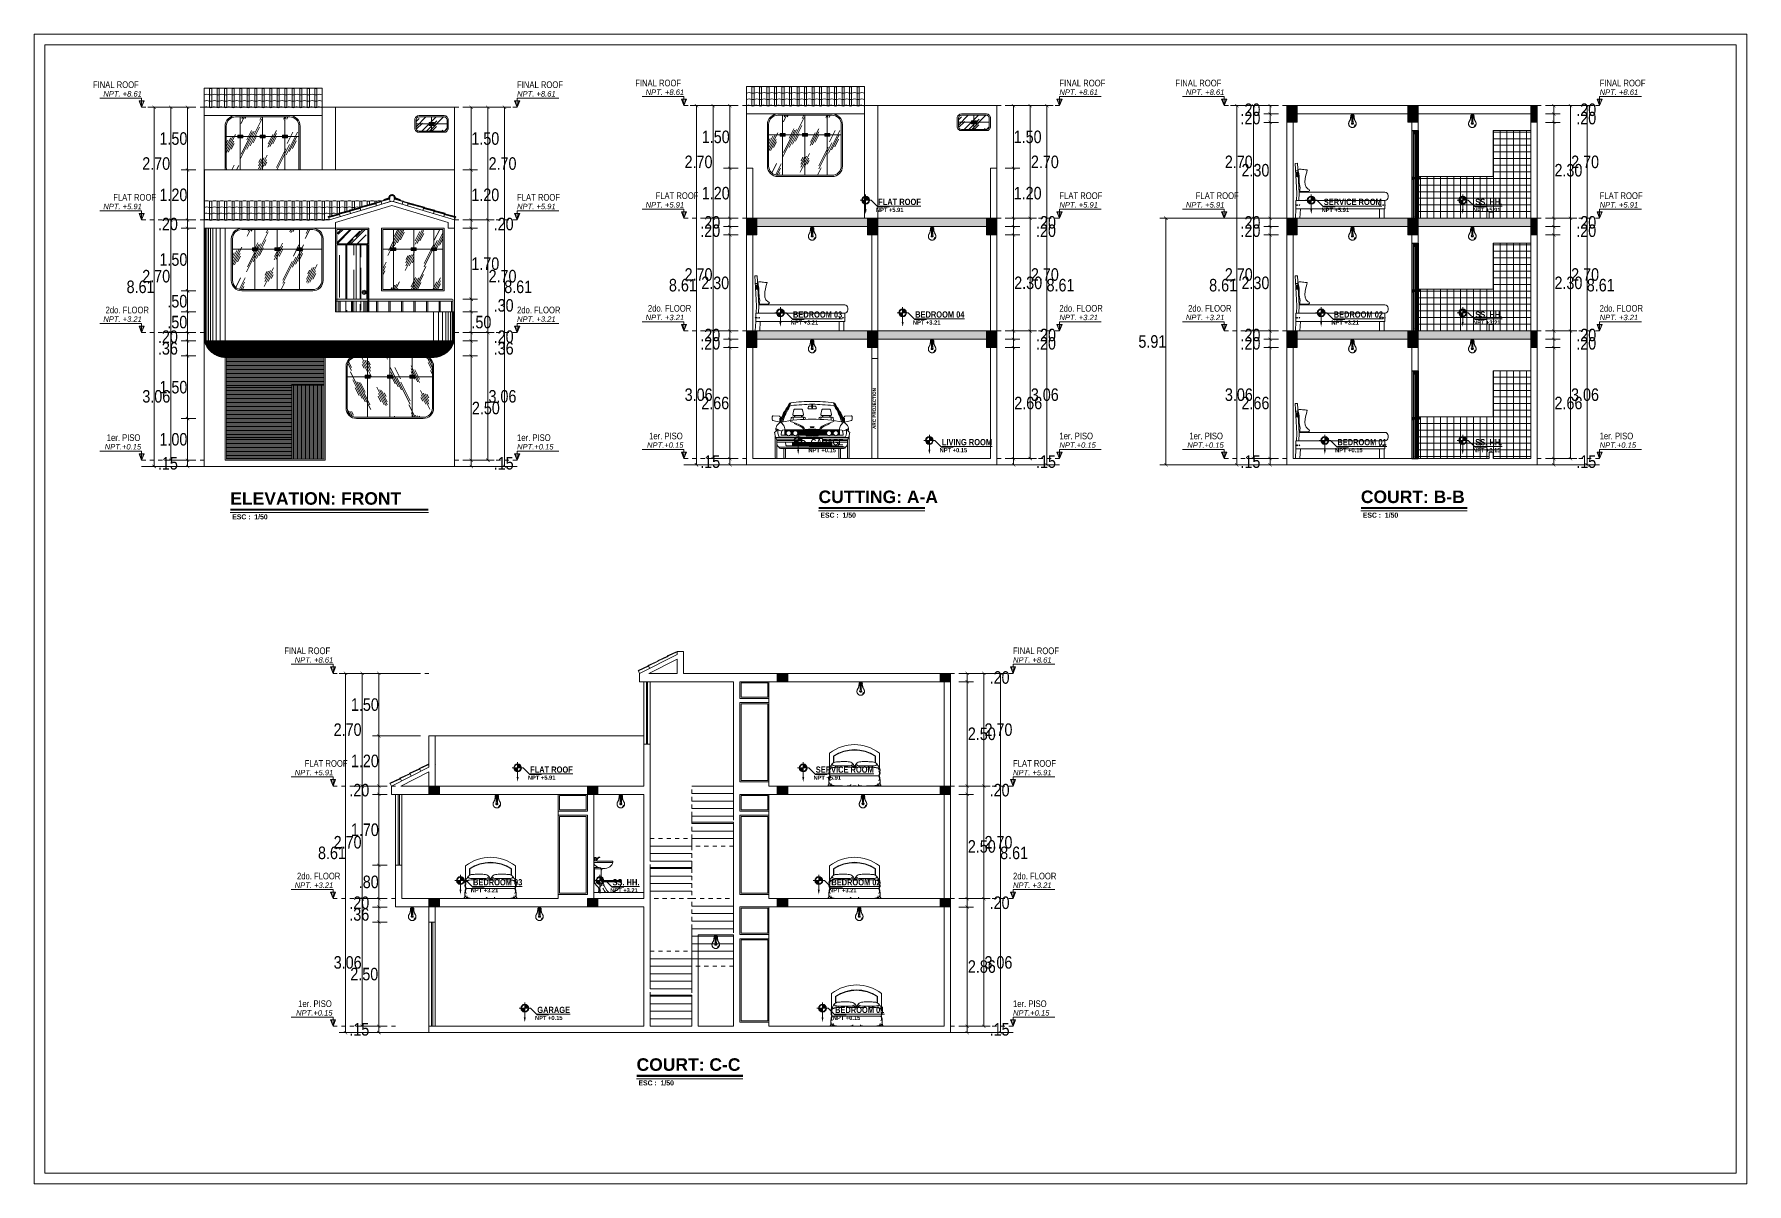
# Model space of a CAD drawing. Header units: millimetres. Extents: x 56 to 215, y 47 to 103.
# Drawn here: x 110.65 to 151.7, y 75.1 to 102.66 of the extents above; entities that cross this region are included whole.
import ezdxf
from ezdxf.enums import TextEntityAlignment as Align

# ---------------------------------------------------------------- set-up
doc = ezdxf.new("R2010")
doc.units = ezdxf.units.MM
for name, pattern in [('ACAD_ISO10W100', [18.5, 12, -3, 0.5, -3]), ('DASHED', [19.05, 12.7, -6.35]), ('DASHED2', [0.375, 0.25, -0.125])]:
    doc.linetypes.add(name, pattern=pattern)
for name, color, linetype, lineweight in [('A_Bloques', 56, 'Continuous', 15), ('A_Pared', 147, 'Continuous', 15), ('A_Texto', 43, 'Continuous', 9), ('A_Ventana', 140, 'Continuous', 9), ('Complemento', 151, 'Continuous', 9), ('E_Columna', 3, 'Continuous', 25), ('G_Achurados', 54, 'Continuous', 5), ('G_Proyección', 8, 'DASHED2', 15), ('G_Sombreados', 8, 'Continuous', 9), ('G_Texto', 122, 'Continuous', 20), ('Puertas', 33, 'Continuous', 20), ('Teja', 14, 'Continuous', 20)]:
    doc.layers.add(name, color=color, linetype=linetype, lineweight=lineweight)
for name, color, linetype in [('A_Puerta', 32, 'Continuous'), ('E_Concreto', 157, 'Continuous'), ('G_Acotación', 171, 'Continuous')]:
    doc.layers.add(name, color=color, linetype=linetype)
doc.styles.add('Acotacion', font='ARIALN.TTF')
doc.styles.add('AMBIENTES', font='ARIALNB.TTF', dxfattribs={"height": 0.15})
doc.styles.add('ARIAL', font='ariali.ttf', dxfattribs={"height": 0.12})
doc.styles.add('Arial Marron', font='ARIALN.TTF')
doc.styles.add('Cotas', font='ARIALNB.TTF', dxfattribs={"height": 0.1})
doc.styles.add('Niveles', font='swissck.ttf')
doc.styles.add('Titulo', font='arialbd.ttf', dxfattribs={"height": 0.2})
doc.styles.add('TITULOS', font='ARIALNB.TTF', dxfattribs={"height": 0.3})
doc.dimstyles.new('Lenin_50', dxfattribs={"dimtxt": 0.3, "dimasz": 0.08, "dimexe": 0.15, "dimexo": 0.2, "dimgap": 0.03, "dimtad": 2, "dimtih": 1, "dimtoh": 1, "dimlfac": -1, "dimzin": 4, "dimdsep": 46, "dimtxsty": 'Acotacion', "dimblk": 'ARCHTICK', "dimcen": 0.08, "dimclrd": 256, "dimclre": 256, "dimclrt": 4, "dimazin": 1, "dimtm": 1e-09, "dimtfac": 1, "dimtmove": 2, "dimatfit": 2, "dimfxl": 1, "dimtolj": 1, "dimlwd": 13, "dimlwe": 18, "dimarcsym": 0})
pattern_1 = [(135, (242.872084, 15.284226), (0.0112253202, 0.0112253202), [])]
pattern_2 = [(135, (242.872084, 17.984226), (0.0112253202, 0.0112253202), [])]
pattern_3 = [(135, (255.822084, 15.284226), (0.0112253202, 0.0112253202), [])]
pattern_4 = [(135, (255.822084, 17.984226), (0.0112253202, 0.0112253202), [])]
pattern_5 = [(135, (255.822084, 20.684226), (0.0112253202, 0.0112253202), [])]
pattern_6 = [(180, (319.14425, 3.15869), (0, 0.15875), []), (90, (319.14425, 3.15869), (0.15875, 1e-17), [])]
pattern_7 = [(45, (40.250956, -30.258551), (0.0112253202, -0.0112253202), [])]
pattern_8 = [(45, (40.250956, -27.558551), (0.0112253202, -0.0112253202), [])]
pattern_9 = [(45, (40.250956, -24.858551), (0.0112253202, -0.0112253202), [])]

msp = doc.modelspace()

# ---------------------------------------------------------------- texts
at = {"layer": 'A_Texto', "lineweight": 5, "style": 'TITULOS'}
msp.add_text('ARC PROJECTION', height=0.08, rotation=90, dxfattribs=at).set_placement((130.8531, 93.6875), align=Align.BOTTOM_CENTER)
at = {"layer": 'G_Texto', "lineweight": 5, "style": 'Niveles'}
for s, p in [('FINAL ROOF', (112.0578, 101.3687)), ('FINAL ROOF', (125.0578, 101.4087)), ('FINAL ROOF', (138.0078, 101.4087)), ('FLAT ROOF', (112.545, 98.6687)), ('FLAT ROOF', (125.545, 98.7087)), ('FLAT ROOF', (138.495, 98.7087)), ('2do. FLOOR', (112.3619, 95.9687)), ('2do. FLOOR', (125.3619, 96.0087)), ('2do. FLOOR', (138.3119, 96.0087)), ('1er. PISO', (112.3909, 92.9087)), ('1er. PISO', (125.3909, 92.9487)), ('1er. PISO', (138.3409, 92.9487)), ('FINAL ROOF', (116.646, 87.7987)), ('FLAT ROOF', (117.1332, 85.0987)), ('2do. FLOOR', (116.9501, 82.3987)), ('1er. PISO', (116.9791, 79.3387))]:
    msp.add_text(s, height=0.16, rotation=360, dxfattribs=at).set_placement(p)
for s, p in [('FINAL ROOF', (122.226, 101.3687)), ('FINAL ROOF', (135.226, 101.4087)), ('FINAL ROOF', (148.176, 101.4087)), ('FLAT ROOF', (122.226, 98.6687)), ('FLAT ROOF', (135.226, 98.7087)), ('FLAT ROOF', (148.176, 98.7087)), ('2do. FLOOR', (122.226, 95.9687)), ('2do. FLOOR', (135.226, 96.0087)), ('2do. FLOOR', (148.176, 96.0087)), ('1er. PISO', (122.226, 92.9087)), ('1er. PISO', (135.226, 92.9487)), ('1er. PISO', (148.176, 92.9487)), ('FINAL ROOF', (134.1142, 87.7987)), ('FLAT ROOF', (134.1142, 85.0987)), ('2do. FLOOR', (134.1142, 82.3987)), ('1er. PISO', (134.1142, 79.3387))]:
    msp.add_text(s, height=0.16, dxfattribs=at).set_placement(p)
at = {"layer": 'G_Texto', "lineweight": 5, "style": 'ARIAL'}
for s, p in [('NPT. +8.61', (112.3074, 101.2297)), ('NPT. +8.61', (125.3074, 101.2697)), ('NPT. +8.61', (138.2574, 101.2697)), ('NPT. +5.91', (112.3074, 98.5297)), ('NPT. +5.91', (125.3074, 98.5697)), ('NPT. +5.91', (138.2574, 98.5697)), ('NPT. +3.21', (112.3074, 95.8297)), ('NPT. +3.21', (125.3074, 95.8697)), ('NPT. +3.21', (138.2574, 95.8697)), ('NPT.+0.15', (112.341, 92.7697)), ('NPT.+0.15', (125.341, 92.8097)), ('NPT.+0.15', (138.291, 92.8097)), ('NPT. +8.61', (116.8956, 87.6597)), ('NPT. +5.91', (116.8956, 84.9597)), ('NPT. +3.21', (116.8956, 82.2597)), ('NPT.+0.15', (116.9292, 79.1997))]:
    msp.add_text(s, height=0.13, rotation=360, dxfattribs=at).set_placement(p, align=Align.MIDDLE_LEFT)
for s, p in [('NPT. +8.61', (122.226, 101.2297)), ('NPT. +8.61', (135.226, 101.2697)), ('NPT. +8.61', (148.176, 101.2697)), ('NPT. +5.91', (122.226, 98.5297)), ('NPT. +5.91', (135.226, 98.5697)), ('NPT. +5.91', (148.176, 98.5697)), ('NPT. +3.21', (122.226, 95.8297)), ('NPT. +3.21', (135.226, 95.8697)), ('NPT. +3.21', (148.176, 95.8697)), ('NPT.+0.15', (122.226, 92.7697)), ('NPT.+0.15', (135.226, 92.8097)), ('NPT.+0.15', (148.176, 92.8097)), ('NPT. +8.61', (134.1142, 87.6597)), ('NPT. +5.91', (134.1142, 84.9597)), ('NPT. +3.21', (134.1142, 82.2597)), ('NPT.+0.15', (134.1142, 79.1997))]:
    msp.add_text(s, height=0.13, dxfattribs=at).set_placement(p, align=Align.MIDDLE_LEFT)

# ---------------------------------------------------------------- blocks, each defined once
blk = doc.blocks.new('_ArchTick')
at = {"color": 0, "linetype": 'ByBlock', "const_width": 0.15}
blk.add_lwpolyline([(-0.5, -0.5), (0.5, 0.5)], dxfattribs=at)
blk = doc.blocks.new('*D200')
at = {"layer": 'Defpoints', "color": 0, "ltscale": 0.5, "transparency": 16777216}
for p in [(120.726, 92.447), (121.126, 92.447), (120.726, 92.297)]:
    blk.add_point(p, dxfattribs=at)
at = {"layer": 'G_Acotación', "lineweight": 18, "ltscale": 0.5, "transparency": 16777216}
for p, q in [((120.926, 92.447), (121.276, 92.447)), ((120.926, 92.297), (121.276, 92.297))]:
    blk.add_line(p, q, dxfattribs=at)
at = {"layer": 'G_Acotación', "lineweight": 13, "ltscale": 0.5, "transparency": 16777216}
blk.add_line((121.126, 92.297), (121.126, 92.447), dxfattribs=at)
at = {"layer": 'G_Acotación', "lineweight": 13, "ltscale": 0.5, "transparency": 16777216, "xscale": 0.08, "yscale": 0.08, "zscale": 0.08}
for p, rotation in [((121.126, 92.447), 90.00000000000371), ((121.126, 92.297), 270.0000000000037)]:
    blk.add_blockref('_ArchTick', p, dxfattribs=dict(at, rotation=rotation))
at = {"layer": 'G_Acotación', "color": 4, "lineweight": 5, "ltscale": 0.5, "transparency": 16777216, "insert": (121.904, 92.372), "char_height": 0.3, "attachment_point": 5, "style": 'Acotacion'}
blk.add_mtext('\\A1;.15', dxfattribs=at)
blk = doc.blocks.new('*D267')
at = {"layer": 'Defpoints', "color": 0, "transparency": 16777216}
for p in [(120.726, 94.947), (121.126, 94.947), (120.726, 92.447)]:
    blk.add_point(p, dxfattribs=at)
at = {"layer": 'G_Acotación', "lineweight": 18, "transparency": 16777216}
for p, q in [((120.926, 94.947), (121.276, 94.947)), ((120.926, 92.447), (121.276, 92.447))]:
    blk.add_line(p, q, dxfattribs=at)
at = {"layer": 'G_Acotación', "lineweight": 13, "transparency": 16777216}
blk.add_line((121.126, 92.447), (121.126, 94.947), dxfattribs=at)
at = {"layer": 'G_Acotación', "lineweight": 13, "transparency": 16777216, "xscale": 0.08, "yscale": 0.08, "zscale": 0.08}
for p, rotation in [((121.126, 94.947), 90.00000000000371), ((121.126, 92.447), 270.0000000000037)]:
    blk.add_blockref('_ArchTick', p, dxfattribs=dict(at, rotation=rotation))
at = {"layer": 'G_Acotación', "color": 4, "lineweight": 5, "transparency": 16777216, "insert": (121.477, 93.697), "char_height": 0.3, "attachment_point": 5, "style": 'Acotacion'}
blk.add_mtext('\\A1;2.50', dxfattribs=at)
blk = doc.blocks.new('*D268')
at = {"layer": 'Defpoints', "color": 0, "transparency": 16777216}
for p in [(120.726, 95.307), (121.126, 95.307), (120.726, 94.947)]:
    blk.add_point(p, dxfattribs=at)
at = {"layer": 'G_Acotación', "lineweight": 18, "transparency": 16777216}
for p, q in [((120.926, 95.307), (121.276, 95.307)), ((120.926, 94.947), (121.276, 94.947))]:
    blk.add_line(p, q, dxfattribs=at)
at = {"layer": 'G_Acotación', "lineweight": 13, "transparency": 16777216}
blk.add_line((121.126, 94.947), (121.126, 95.307), dxfattribs=at)
at = {"layer": 'G_Acotación', "lineweight": 13, "transparency": 16777216, "xscale": 0.08, "yscale": 0.08, "zscale": 0.08}
for p, rotation in [((121.126, 95.307), 90.00000000000371), ((121.126, 94.947), 270.0000000000037)]:
    blk.add_blockref('_ArchTick', p, dxfattribs=dict(at, rotation=rotation))
at = {"layer": 'G_Acotación', "color": 4, "lineweight": 5, "transparency": 16777216, "insert": (121.904, 95.127), "char_height": 0.3, "attachment_point": 5, "style": 'Acotacion'}
blk.add_mtext('\\A1;.36', dxfattribs=at)
blk = doc.blocks.new('*D269')
at = {"layer": 'Defpoints', "color": 0, "transparency": 16777216}
for p in [(120.726, 95.507), (120.726, 95.307), (121.126, 95.507)]:
    blk.add_point(p, dxfattribs=at)
at = {"layer": 'G_Acotación', "lineweight": 18, "transparency": 16777216}
for p, q in [((120.926, 95.507), (121.276, 95.507)), ((120.926, 95.307), (121.276, 95.307))]:
    blk.add_line(p, q, dxfattribs=at)
at = {"layer": 'G_Acotación', "lineweight": 13, "transparency": 16777216}
blk.add_line((121.126, 95.307), (121.126, 95.507), dxfattribs=at)
at = {"layer": 'G_Acotación', "lineweight": 13, "transparency": 16777216, "xscale": 0.08, "yscale": 0.08, "zscale": 0.08}
for p, rotation in [((121.126, 95.507), 90.00000000000371), ((121.126, 95.307), 270.0000000000037)]:
    blk.add_blockref('_ArchTick', p, dxfattribs=dict(at, rotation=rotation))
at = {"layer": 'G_Acotación', "color": 4, "lineweight": 5, "transparency": 16777216, "insert": (121.904, 95.407), "char_height": 0.3, "attachment_point": 5, "style": 'Acotacion'}
blk.add_mtext('\\A1;.20', dxfattribs=at)
blk = doc.blocks.new('*D270')
at = {"layer": 'Defpoints', "color": 0, "transparency": 16777216}
for p in [(120.726, 96.007), (121.126, 96.007), (120.726, 95.507)]:
    blk.add_point(p, dxfattribs=at)
at = {"layer": 'G_Acotación', "lineweight": 18, "transparency": 16777216}
for p, q in [((120.926, 96.007), (121.276, 96.007)), ((120.926, 95.507), (121.276, 95.507))]:
    blk.add_line(p, q, dxfattribs=at)
at = {"layer": 'G_Acotación', "lineweight": 13, "transparency": 16777216}
blk.add_line((121.126, 95.507), (121.126, 96.007), dxfattribs=at)
at = {"layer": 'G_Acotación', "lineweight": 13, "transparency": 16777216, "xscale": 0.08, "yscale": 0.08, "zscale": 0.08}
for p, rotation in [((121.126, 96.007), 90.00000000000371), ((121.126, 95.507), 270.0000000000037)]:
    blk.add_blockref('_ArchTick', p, dxfattribs=dict(at, rotation=rotation))
at = {"layer": 'G_Acotación', "color": 4, "lineweight": 5, "transparency": 16777216, "insert": (121.371, 95.757), "char_height": 0.3, "attachment_point": 5, "style": 'Acotacion'}
blk.add_mtext('\\A1;.50', dxfattribs=at)
blk = doc.blocks.new('*D271')
at = {"layer": 'Defpoints', "color": 0, "transparency": 16777216}
for p in [(120.726, 96.307), (121.126, 96.307), (120.726, 96.007)]:
    blk.add_point(p, dxfattribs=at)
at = {"layer": 'G_Acotación', "lineweight": 18, "transparency": 16777216}
for p, q in [((120.926, 96.307), (121.276, 96.307)), ((120.926, 96.007), (121.276, 96.007))]:
    blk.add_line(p, q, dxfattribs=at)
at = {"layer": 'G_Acotación', "lineweight": 13, "transparency": 16777216}
blk.add_line((121.126, 96.007), (121.126, 96.307), dxfattribs=at)
at = {"layer": 'G_Acotación', "lineweight": 13, "transparency": 16777216, "xscale": 0.08, "yscale": 0.08, "zscale": 0.08}
for p, rotation in [((121.126, 96.307), 90.00000000000371), ((121.126, 96.007), 270.0000000000037)]:
    blk.add_blockref('_ArchTick', p, dxfattribs=dict(at, rotation=rotation))
at = {"layer": 'G_Acotación', "color": 4, "lineweight": 5, "transparency": 16777216, "insert": (121.904, 96.157), "char_height": 0.3, "attachment_point": 5, "style": 'Acotacion'}
blk.add_mtext('\\A1;.30', dxfattribs=at)
blk = doc.blocks.new('*D272')
at = {"layer": 'Defpoints', "color": 0, "transparency": 16777216}
for p in [(120.726, 98.007), (121.126, 98.007), (120.726, 96.307)]:
    blk.add_point(p, dxfattribs=at)
at = {"layer": 'G_Acotación', "lineweight": 18, "transparency": 16777216}
for p, q in [((120.926, 98.007), (121.276, 98.007)), ((120.926, 96.307), (121.276, 96.307))]:
    blk.add_line(p, q, dxfattribs=at)
at = {"layer": 'G_Acotación', "lineweight": 13, "transparency": 16777216}
blk.add_line((121.126, 96.307), (121.126, 98.007), dxfattribs=at)
at = {"layer": 'G_Acotación', "lineweight": 13, "transparency": 16777216, "xscale": 0.08, "yscale": 0.08, "zscale": 0.08}
for p, rotation in [((121.126, 98.007), 90.00000000000371), ((121.126, 96.307), 270.0000000000037)]:
    blk.add_blockref('_ArchTick', p, dxfattribs=dict(at, rotation=rotation))
at = {"layer": 'G_Acotación', "color": 4, "lineweight": 5, "transparency": 16777216, "insert": (121.464, 97.157), "char_height": 0.3, "attachment_point": 5, "style": 'Acotacion'}
blk.add_mtext('\\A1;1.70', dxfattribs=at)
blk = doc.blocks.new('*D273')
at = {"layer": 'Defpoints', "color": 0, "transparency": 16777216}
for p in [(120.726, 98.207), (121.126, 98.207), (120.726, 98.007)]:
    blk.add_point(p, dxfattribs=at)
at = {"layer": 'G_Acotación', "lineweight": 18, "transparency": 16777216}
for p, q in [((120.926, 98.207), (121.276, 98.207)), ((120.926, 98.007), (121.276, 98.007))]:
    blk.add_line(p, q, dxfattribs=at)
at = {"layer": 'G_Acotación', "lineweight": 13, "transparency": 16777216}
blk.add_line((121.126, 98.007), (121.126, 98.207), dxfattribs=at)
at = {"layer": 'G_Acotación', "lineweight": 13, "transparency": 16777216, "xscale": 0.08, "yscale": 0.08, "zscale": 0.08}
for p, rotation in [((121.126, 98.207), 90.00000000000371), ((121.126, 98.007), 270.0000000000037)]:
    blk.add_blockref('_ArchTick', p, dxfattribs=dict(at, rotation=rotation))
at = {"layer": 'G_Acotación', "color": 4, "lineweight": 5, "transparency": 16777216, "insert": (121.904, 98.107), "char_height": 0.3, "attachment_point": 5, "style": 'Acotacion'}
blk.add_mtext('\\A1;.20', dxfattribs=at)
blk = doc.blocks.new('*D274')
at = {"layer": 'Defpoints', "color": 0, "transparency": 16777216}
for p in [(120.726, 99.407), (121.126, 99.407), (120.726, 98.207)]:
    blk.add_point(p, dxfattribs=at)
at = {"layer": 'G_Acotación', "lineweight": 18, "transparency": 16777216}
for p, q in [((120.926, 99.407), (121.276, 99.407)), ((120.926, 98.207), (121.276, 98.207))]:
    blk.add_line(p, q, dxfattribs=at)
at = {"layer": 'G_Acotación', "lineweight": 13, "transparency": 16777216}
blk.add_line((121.126, 98.207), (121.126, 99.407), dxfattribs=at)
at = {"layer": 'G_Acotación', "lineweight": 13, "transparency": 16777216, "xscale": 0.08, "yscale": 0.08, "zscale": 0.08}
for p, rotation in [((121.126, 99.407), 90.00000000000371), ((121.126, 98.207), 270.0000000000037)]:
    blk.add_blockref('_ArchTick', p, dxfattribs=dict(at, rotation=rotation))
at = {"layer": 'G_Acotación', "color": 4, "lineweight": 5, "transparency": 16777216, "insert": (121.464, 98.807), "char_height": 0.3, "attachment_point": 5, "style": 'Acotacion'}
blk.add_mtext('\\A1;1.20', dxfattribs=at)
blk = doc.blocks.new('*D275')
at = {"layer": 'Defpoints', "color": 0, "transparency": 16777216}
for p in [(120.726, 100.907), (121.126, 100.907), (120.726, 99.407)]:
    blk.add_point(p, dxfattribs=at)
at = {"layer": 'G_Acotación', "lineweight": 18, "transparency": 16777216}
for p, q in [((120.926, 100.907), (121.276, 100.907)), ((120.926, 99.407), (121.276, 99.407))]:
    blk.add_line(p, q, dxfattribs=at)
at = {"layer": 'G_Acotación', "lineweight": 13, "transparency": 16777216}
blk.add_line((121.126, 99.407), (121.126, 100.907), dxfattribs=at)
at = {"layer": 'G_Acotación', "lineweight": 13, "transparency": 16777216, "xscale": 0.08, "yscale": 0.08, "zscale": 0.08}
for p, rotation in [((121.126, 100.907), 90.00000000000371), ((121.126, 99.407), 270.0000000000037)]:
    blk.add_blockref('_ArchTick', p, dxfattribs=dict(at, rotation=rotation))
at = {"layer": 'G_Acotación', "color": 4, "lineweight": 5, "transparency": 16777216, "insert": (121.464, 100.157), "char_height": 0.3, "attachment_point": 5, "style": 'Acotacion'}
blk.add_mtext('\\A1;1.50', dxfattribs=at)
blk = doc.blocks.new('*D276')
at = {"layer": 'Defpoints', "color": 0, "transparency": 16777216}
for p in [(120.726, 95.507), (121.526, 95.507), (120.726, 92.447)]:
    blk.add_point(p, dxfattribs=at)
at = {"layer": 'G_Acotación', "lineweight": 18, "transparency": 16777216}
for p, q in [((120.926, 95.507), (121.676, 95.507)), ((120.926, 92.447), (121.676, 92.447))]:
    blk.add_line(p, q, dxfattribs=at)
at = {"layer": 'G_Acotación', "lineweight": 13, "transparency": 16777216}
blk.add_line((121.526, 92.447), (121.526, 95.507), dxfattribs=at)
at = {"layer": 'G_Acotación', "lineweight": 13, "transparency": 16777216, "xscale": 0.08, "yscale": 0.08, "zscale": 0.08}
for p, rotation in [((121.526, 95.507), 90), ((121.526, 92.447), 270)]:
    blk.add_blockref('_ArchTick', p, dxfattribs=dict(at, rotation=rotation))
at = {"layer": 'G_Acotación', "color": 4, "lineweight": 5, "transparency": 16777216, "insert": (121.875, 93.977), "char_height": 0.3, "attachment_point": 5, "style": 'Acotacion'}
blk.add_mtext('\\A1;3.06', dxfattribs=at)
blk = doc.blocks.new('*D201')
at = {"layer": 'Defpoints', "color": 0, "transparency": 16777216}
for p in [(120.726, 98.207), (121.526, 98.207), (120.726, 95.507)]:
    blk.add_point(p, dxfattribs=at)
at = {"layer": 'G_Acotación', "lineweight": 18, "transparency": 16777216}
for p, q in [((120.926, 98.207), (121.676, 98.207)), ((120.926, 95.507), (121.676, 95.507))]:
    blk.add_line(p, q, dxfattribs=at)
at = {"layer": 'G_Acotación', "lineweight": 13, "transparency": 16777216}
blk.add_line((121.526, 95.507), (121.526, 98.207), dxfattribs=at)
at = {"layer": 'G_Acotación', "lineweight": 13, "transparency": 16777216, "xscale": 0.08, "yscale": 0.08, "zscale": 0.08}
for p, rotation in [((121.526, 98.207), 90), ((121.526, 95.507), 270)]:
    blk.add_blockref('_ArchTick', p, dxfattribs=dict(at, rotation=rotation))
at = {"layer": 'G_Acotación', "color": 4, "lineweight": 5, "transparency": 16777216, "insert": (121.877, 96.857), "char_height": 0.3, "attachment_point": 5, "style": 'Acotacion'}
blk.add_mtext('\\A1;2.70', dxfattribs=at)
blk = doc.blocks.new('*D277')
at = {"layer": 'Defpoints', "color": 0, "transparency": 16777216}
for p in [(120.726, 100.907), (121.526, 100.907), (120.726, 98.207)]:
    blk.add_point(p, dxfattribs=at)
at = {"layer": 'G_Acotación', "lineweight": 18, "transparency": 16777216}
for p, q in [((120.926, 100.907), (121.676, 100.907)), ((120.926, 98.207), (121.676, 98.207))]:
    blk.add_line(p, q, dxfattribs=at)
at = {"layer": 'G_Acotación', "lineweight": 13, "transparency": 16777216}
blk.add_line((121.526, 98.207), (121.526, 100.907), dxfattribs=at)
at = {"layer": 'G_Acotación', "lineweight": 13, "transparency": 16777216, "xscale": 0.08, "yscale": 0.08, "zscale": 0.08}
for p, rotation in [((121.526, 100.907), 90), ((121.526, 98.207), 270)]:
    blk.add_blockref('_ArchTick', p, dxfattribs=dict(at, rotation=rotation))
at = {"layer": 'G_Acotación', "color": 4, "lineweight": 5, "transparency": 16777216, "insert": (121.877, 99.557), "char_height": 0.3, "attachment_point": 5, "style": 'Acotacion'}
blk.add_mtext('\\A1;2.70', dxfattribs=at)
blk = doc.blocks.new('*D278')
at = {"layer": 'Defpoints', "color": 0, "transparency": 16777216}
for p in [(120.726, 100.907), (121.926, 100.907), (120.726, 92.297)]:
    blk.add_point(p, dxfattribs=at)
at = {"layer": 'G_Acotación', "lineweight": 18, "transparency": 16777216}
for p, q in [((120.926, 100.907), (122.076, 100.907)), ((120.926, 92.297), (122.076, 92.297))]:
    blk.add_line(p, q, dxfattribs=at)
at = {"layer": 'G_Acotación', "lineweight": 13, "transparency": 16777216}
blk.add_line((121.926, 92.297), (121.926, 100.907), dxfattribs=at)
at = {"layer": 'G_Acotación', "lineweight": 13, "transparency": 16777216, "xscale": 0.08, "yscale": 0.08, "zscale": 0.08}
for p, rotation in [((121.926, 100.907), 90), ((121.926, 92.297), 270)]:
    blk.add_blockref('_ArchTick', p, dxfattribs=dict(at, rotation=rotation))
at = {"layer": 'G_Acotación', "color": 4, "lineweight": 5, "transparency": 16777216, "insert": (122.252, 96.602), "char_height": 0.3, "attachment_point": 5, "style": 'Acotacion'}
blk.add_mtext('\\A1;8.61', dxfattribs=at)
blk = doc.blocks.new('*D202')
at = {"layer": 'Defpoints', "color": 0, "ltscale": 0.5, "transparency": 16777216}
for p in [(114.326, 92.447), (114.726, 92.447), (114.726, 92.297)]:
    blk.add_point(p, dxfattribs=at)
at = {"layer": 'G_Acotación', "lineweight": 18, "ltscale": 0.5, "transparency": 16777216}
for p, q in [((114.526, 92.447), (114.176, 92.447)), ((114.526, 92.297), (114.176, 92.297))]:
    blk.add_line(p, q, dxfattribs=at)
at = {"layer": 'G_Acotación', "lineweight": 13, "ltscale": 0.5, "transparency": 16777216}
blk.add_line((114.326, 92.297), (114.326, 92.447), dxfattribs=at)
at = {"layer": 'G_Acotación', "lineweight": 13, "ltscale": 0.5, "transparency": 16777216, "xscale": 0.08, "yscale": 0.08, "zscale": 0.08}
for p, rotation in [((114.326, 92.447), 90.00000000000371), ((114.326, 92.297), 270.0000000000037)]:
    blk.add_blockref('_ArchTick', p, dxfattribs=dict(at, rotation=rotation))
at = {"layer": 'G_Acotación', "color": 4, "lineweight": 5, "ltscale": 0.5, "transparency": 16777216, "insert": (113.855, 92.372), "char_height": 0.3, "attachment_point": 5, "style": 'Acotacion'}
blk.add_mtext('\\A1;.15', dxfattribs=at)
blk = doc.blocks.new('*D203')
at = {"layer": 'Defpoints', "color": 0, "transparency": 16777216}
for p in [(114.326, 93.447), (114.726, 93.447), (114.726, 92.447)]:
    blk.add_point(p, dxfattribs=at)
at = {"layer": 'G_Acotación', "lineweight": 18, "transparency": 16777216}
for p, q in [((114.526, 93.447), (114.176, 93.447)), ((114.526, 92.447), (114.176, 92.447))]:
    blk.add_line(p, q, dxfattribs=at)
at = {"layer": 'G_Acotación', "lineweight": 13, "transparency": 16777216}
blk.add_line((114.326, 92.447), (114.326, 93.447), dxfattribs=at)
at = {"layer": 'G_Acotación', "lineweight": 13, "transparency": 16777216, "xscale": 0.08, "yscale": 0.08, "zscale": 0.08}
for p, rotation in [((114.326, 93.447), 90.00000000000371), ((114.326, 92.447), 270.0000000000037)]:
    blk.add_blockref('_ArchTick', p, dxfattribs=dict(at, rotation=rotation))
at = {"layer": 'G_Acotación', "color": 4, "lineweight": 5, "transparency": 16777216, "insert": (113.988, 92.947), "char_height": 0.3, "attachment_point": 5, "style": 'Acotacion'}
blk.add_mtext('\\A1;1.00', dxfattribs=at)
blk = doc.blocks.new('*D204')
at = {"layer": 'Defpoints', "color": 0, "transparency": 16777216}
for p in [(114.326, 95.307), (114.726, 95.307), (114.726, 94.947)]:
    blk.add_point(p, dxfattribs=at)
at = {"layer": 'G_Acotación', "lineweight": 18, "transparency": 16777216}
for p, q in [((114.526, 95.307), (114.176, 95.307)), ((114.526, 94.947), (114.176, 94.947))]:
    blk.add_line(p, q, dxfattribs=at)
at = {"layer": 'G_Acotación', "lineweight": 13, "transparency": 16777216}
blk.add_line((114.326, 94.947), (114.326, 95.307), dxfattribs=at)
at = {"layer": 'G_Acotación', "lineweight": 13, "transparency": 16777216, "xscale": 0.08, "yscale": 0.08, "zscale": 0.08}
for p, rotation in [((114.326, 95.307), 90.00000000000371), ((114.326, 94.947), 270.0000000000037)]:
    blk.add_blockref('_ArchTick', p, dxfattribs=dict(at, rotation=rotation))
at = {"layer": 'G_Acotación', "color": 4, "lineweight": 5, "transparency": 16777216, "insert": (113.855, 95.127), "char_height": 0.3, "attachment_point": 5, "style": 'Acotacion'}
blk.add_mtext('\\A1;.36', dxfattribs=at)
blk = doc.blocks.new('*D205')
at = {"layer": 'Defpoints', "color": 0, "transparency": 16777216}
for p in [(114.326, 95.507), (114.726, 95.507), (114.726, 95.307)]:
    blk.add_point(p, dxfattribs=at)
at = {"layer": 'G_Acotación', "lineweight": 18, "transparency": 16777216}
for p, q in [((114.526, 95.507), (114.176, 95.507)), ((114.526, 95.307), (114.176, 95.307))]:
    blk.add_line(p, q, dxfattribs=at)
at = {"layer": 'G_Acotación', "lineweight": 13, "transparency": 16777216}
blk.add_line((114.326, 95.307), (114.326, 95.507), dxfattribs=at)
at = {"layer": 'G_Acotación', "lineweight": 13, "transparency": 16777216, "xscale": 0.08, "yscale": 0.08, "zscale": 0.08}
for p, rotation in [((114.326, 95.507), 90.00000000000371), ((114.326, 95.307), 270.0000000000037)]:
    blk.add_blockref('_ArchTick', p, dxfattribs=dict(at, rotation=rotation))
at = {"layer": 'G_Acotación', "color": 4, "lineweight": 5, "transparency": 16777216, "insert": (113.855, 95.407), "char_height": 0.3, "attachment_point": 5, "style": 'Acotacion'}
blk.add_mtext('\\A1;.20', dxfattribs=at)
blk = doc.blocks.new('*D206')
at = {"layer": 'Defpoints', "color": 0, "transparency": 16777216}
for p in [(114.326, 96.007), (114.726, 96.007), (114.726, 95.507)]:
    blk.add_point(p, dxfattribs=at)
at = {"layer": 'G_Acotación', "lineweight": 18, "transparency": 16777216}
for p, q in [((114.526, 96.007), (114.176, 96.007)), ((114.526, 95.507), (114.176, 95.507))]:
    blk.add_line(p, q, dxfattribs=at)
at = {"layer": 'G_Acotación', "lineweight": 13, "transparency": 16777216}
blk.add_line((114.326, 95.507), (114.326, 96.007), dxfattribs=at)
at = {"layer": 'G_Acotación', "lineweight": 13, "transparency": 16777216, "xscale": 0.08, "yscale": 0.08, "zscale": 0.08}
for p, rotation in [((114.326, 96.007), 90.00000000000371), ((114.326, 95.507), 270.0000000000037)]:
    blk.add_blockref('_ArchTick', p, dxfattribs=dict(at, rotation=rotation))
at = {"layer": 'G_Acotación', "color": 4, "lineweight": 5, "transparency": 16777216, "insert": (114.081, 95.757), "char_height": 0.3, "attachment_point": 5, "style": 'Acotacion'}
blk.add_mtext('\\A1;.50', dxfattribs=at)
blk = doc.blocks.new('*D207')
at = {"layer": 'Defpoints', "color": 0, "transparency": 16777216}
for p in [(114.326, 96.507), (114.726, 96.507), (114.726, 96.007)]:
    blk.add_point(p, dxfattribs=at)
at = {"layer": 'G_Acotación', "lineweight": 18, "transparency": 16777216}
for p, q in [((114.526, 96.507), (114.176, 96.507)), ((114.526, 96.007), (114.176, 96.007))]:
    blk.add_line(p, q, dxfattribs=at)
at = {"layer": 'G_Acotación', "lineweight": 13, "transparency": 16777216}
blk.add_line((114.326, 96.007), (114.326, 96.507), dxfattribs=at)
at = {"layer": 'G_Acotación', "lineweight": 13, "transparency": 16777216, "xscale": 0.08, "yscale": 0.08, "zscale": 0.08}
for p, rotation in [((114.326, 96.507), 90.00000000000371), ((114.326, 96.007), 270.0000000000037)]:
    blk.add_blockref('_ArchTick', p, dxfattribs=dict(at, rotation=rotation))
at = {"layer": 'G_Acotación', "color": 4, "lineweight": 5, "transparency": 16777216, "insert": (114.081, 96.257), "char_height": 0.3, "attachment_point": 5, "style": 'Acotacion'}
blk.add_mtext('\\A1;.50', dxfattribs=at)
blk = doc.blocks.new('*D208')
at = {"layer": 'Defpoints', "color": 0, "transparency": 16777216}
for p in [(114.326, 98.007), (114.726, 98.007), (114.726, 96.507)]:
    blk.add_point(p, dxfattribs=at)
at = {"layer": 'G_Acotación', "lineweight": 18, "transparency": 16777216}
for p, q in [((114.526, 98.007), (114.176, 98.007)), ((114.526, 96.507), (114.176, 96.507))]:
    blk.add_line(p, q, dxfattribs=at)
at = {"layer": 'G_Acotación', "lineweight": 13, "transparency": 16777216}
blk.add_line((114.326, 96.507), (114.326, 98.007), dxfattribs=at)
at = {"layer": 'G_Acotación', "lineweight": 13, "transparency": 16777216, "xscale": 0.08, "yscale": 0.08, "zscale": 0.08}
for p, rotation in [((114.326, 98.007), 90.00000000000371), ((114.326, 96.507), 270.0000000000037)]:
    blk.add_blockref('_ArchTick', p, dxfattribs=dict(at, rotation=rotation))
at = {"layer": 'G_Acotación', "color": 4, "lineweight": 5, "transparency": 16777216, "insert": (113.988, 97.257), "char_height": 0.3, "attachment_point": 5, "style": 'Acotacion'}
blk.add_mtext('\\A1;1.50', dxfattribs=at)
blk = doc.blocks.new('*D279')
at = {"layer": 'Defpoints', "color": 0, "transparency": 16777216}
for p in [(114.326, 98.207), (114.726, 98.207), (114.726, 98.007)]:
    blk.add_point(p, dxfattribs=at)
at = {"layer": 'G_Acotación', "lineweight": 18, "transparency": 16777216}
for p, q in [((114.526, 98.207), (114.176, 98.207)), ((114.526, 98.007), (114.176, 98.007))]:
    blk.add_line(p, q, dxfattribs=at)
at = {"layer": 'G_Acotación', "lineweight": 13, "transparency": 16777216}
blk.add_line((114.326, 98.007), (114.326, 98.207), dxfattribs=at)
at = {"layer": 'G_Acotación', "lineweight": 13, "transparency": 16777216, "xscale": 0.08, "yscale": 0.08, "zscale": 0.08}
for p, rotation in [((114.326, 98.207), 90.00000000000371), ((114.326, 98.007), 270.0000000000037)]:
    blk.add_blockref('_ArchTick', p, dxfattribs=dict(at, rotation=rotation))
at = {"layer": 'G_Acotación', "color": 4, "lineweight": 5, "transparency": 16777216, "insert": (113.855, 98.107), "char_height": 0.3, "attachment_point": 5, "style": 'Acotacion'}
blk.add_mtext('\\A1;.20', dxfattribs=at)
blk = doc.blocks.new('*D280')
at = {"layer": 'Defpoints', "color": 0, "transparency": 16777216}
for p in [(114.326, 99.407), (114.726, 99.407), (114.726, 98.207)]:
    blk.add_point(p, dxfattribs=at)
at = {"layer": 'G_Acotación', "lineweight": 18, "transparency": 16777216}
for p, q in [((114.526, 99.407), (114.176, 99.407)), ((114.526, 98.207), (114.176, 98.207))]:
    blk.add_line(p, q, dxfattribs=at)
at = {"layer": 'G_Acotación', "lineweight": 13, "transparency": 16777216}
blk.add_line((114.326, 98.207), (114.326, 99.407), dxfattribs=at)
at = {"layer": 'G_Acotación', "lineweight": 13, "transparency": 16777216, "xscale": 0.08, "yscale": 0.08, "zscale": 0.08}
for p, rotation in [((114.326, 99.407), 90.00000000000371), ((114.326, 98.207), 270.0000000000037)]:
    blk.add_blockref('_ArchTick', p, dxfattribs=dict(at, rotation=rotation))
at = {"layer": 'G_Acotación', "color": 4, "lineweight": 5, "transparency": 16777216, "insert": (113.988, 98.807), "char_height": 0.3, "attachment_point": 5, "style": 'Acotacion'}
blk.add_mtext('\\A1;1.20', dxfattribs=at)
blk = doc.blocks.new('*D281')
at = {"layer": 'Defpoints', "color": 0, "transparency": 16777216}
for p in [(114.326, 100.907), (114.726, 100.907), (114.726, 99.407)]:
    blk.add_point(p, dxfattribs=at)
at = {"layer": 'G_Acotación', "lineweight": 18, "transparency": 16777216}
for p, q in [((114.526, 100.907), (114.176, 100.907)), ((114.526, 99.407), (114.176, 99.407))]:
    blk.add_line(p, q, dxfattribs=at)
at = {"layer": 'G_Acotación', "lineweight": 13, "transparency": 16777216}
blk.add_line((114.326, 99.407), (114.326, 100.907), dxfattribs=at)
at = {"layer": 'G_Acotación', "lineweight": 13, "transparency": 16777216, "xscale": 0.08, "yscale": 0.08, "zscale": 0.08}
for p, rotation in [((114.326, 100.907), 90.00000000000371), ((114.326, 99.407), 270.0000000000037)]:
    blk.add_blockref('_ArchTick', p, dxfattribs=dict(at, rotation=rotation))
at = {"layer": 'G_Acotación', "color": 4, "lineweight": 5, "transparency": 16777216, "insert": (113.988, 100.157), "char_height": 0.3, "attachment_point": 5, "style": 'Acotacion'}
blk.add_mtext('\\A1;1.50', dxfattribs=at)
blk = doc.blocks.new('*D282')
at = {"layer": 'Defpoints', "color": 0, "transparency": 16777216}
for p in [(113.926, 95.507), (114.726, 95.507), (114.726, 92.447)]:
    blk.add_point(p, dxfattribs=at)
at = {"layer": 'G_Acotación', "lineweight": 18, "transparency": 16777216}
for p, q in [((114.526, 95.507), (113.776, 95.507)), ((114.526, 92.447), (113.776, 92.447))]:
    blk.add_line(p, q, dxfattribs=at)
at = {"layer": 'G_Acotación', "lineweight": 13, "transparency": 16777216}
blk.add_line((113.926, 92.447), (113.926, 95.507), dxfattribs=at)
at = {"layer": 'G_Acotación', "lineweight": 13, "transparency": 16777216, "xscale": 0.08, "yscale": 0.08, "zscale": 0.08}
for p, rotation in [((113.926, 95.507), 90), ((113.926, 92.447), 270)]:
    blk.add_blockref('_ArchTick', p, dxfattribs=dict(at, rotation=rotation))
at = {"layer": 'G_Acotación', "color": 4, "lineweight": 5, "transparency": 16777216, "insert": (113.577, 93.977), "char_height": 0.3, "attachment_point": 5, "style": 'Acotacion'}
blk.add_mtext('\\A1;3.06', dxfattribs=at)
blk = doc.blocks.new('*D209')
at = {"layer": 'Defpoints', "color": 0, "transparency": 16777216}
for p in [(113.926, 98.207), (114.726, 98.207), (114.726, 95.507)]:
    blk.add_point(p, dxfattribs=at)
at = {"layer": 'G_Acotación', "lineweight": 18, "transparency": 16777216}
for p, q in [((114.526, 98.207), (113.776, 98.207)), ((114.526, 95.507), (113.776, 95.507))]:
    blk.add_line(p, q, dxfattribs=at)
at = {"layer": 'G_Acotación', "lineweight": 13, "transparency": 16777216}
blk.add_line((113.926, 95.507), (113.926, 98.207), dxfattribs=at)
at = {"layer": 'G_Acotación', "lineweight": 13, "transparency": 16777216, "xscale": 0.08, "yscale": 0.08, "zscale": 0.08}
for p, rotation in [((113.926, 98.207), 90), ((113.926, 95.507), 270)]:
    blk.add_blockref('_ArchTick', p, dxfattribs=dict(at, rotation=rotation))
at = {"layer": 'G_Acotación', "color": 4, "lineweight": 5, "transparency": 16777216, "insert": (113.575, 96.857), "char_height": 0.3, "attachment_point": 5, "style": 'Acotacion'}
blk.add_mtext('\\A1;2.70', dxfattribs=at)
blk = doc.blocks.new('*D210')
at = {"layer": 'Defpoints', "color": 0, "transparency": 16777216}
for p in [(113.926, 100.907), (114.726, 100.907), (114.726, 98.207)]:
    blk.add_point(p, dxfattribs=at)
at = {"layer": 'G_Acotación', "lineweight": 18, "transparency": 16777216}
for p, q in [((114.526, 100.907), (113.776, 100.907)), ((114.526, 98.207), (113.776, 98.207))]:
    blk.add_line(p, q, dxfattribs=at)
at = {"layer": 'G_Acotación', "lineweight": 13, "transparency": 16777216}
blk.add_line((113.926, 98.207), (113.926, 100.907), dxfattribs=at)
at = {"layer": 'G_Acotación', "lineweight": 13, "transparency": 16777216, "xscale": 0.08, "yscale": 0.08, "zscale": 0.08}
for p, rotation in [((113.926, 100.907), 90), ((113.926, 98.207), 270)]:
    blk.add_blockref('_ArchTick', p, dxfattribs=dict(at, rotation=rotation))
at = {"layer": 'G_Acotación', "color": 4, "lineweight": 5, "transparency": 16777216, "insert": (113.575, 99.557), "char_height": 0.3, "attachment_point": 5, "style": 'Acotacion'}
blk.add_mtext('\\A1;2.70', dxfattribs=at)
blk = doc.blocks.new('*D211')
at = {"layer": 'Defpoints', "color": 0, "transparency": 16777216}
for p in [(113.526, 100.907), (114.726, 100.907), (114.726, 92.297)]:
    blk.add_point(p, dxfattribs=at)
at = {"layer": 'G_Acotación', "lineweight": 18, "transparency": 16777216}
for p, q in [((114.526, 100.907), (113.376, 100.907)), ((114.526, 92.297), (113.376, 92.297))]:
    blk.add_line(p, q, dxfattribs=at)
at = {"layer": 'G_Acotación', "lineweight": 13, "transparency": 16777216}
blk.add_line((113.526, 92.297), (113.526, 100.907), dxfattribs=at)
at = {"layer": 'G_Acotación', "lineweight": 13, "transparency": 16777216, "xscale": 0.08, "yscale": 0.08, "zscale": 0.08}
for p, rotation in [((113.526, 100.907), 90), ((113.526, 92.297), 270)]:
    blk.add_blockref('_ArchTick', p, dxfattribs=dict(at, rotation=rotation))
at = {"layer": 'G_Acotación', "color": 4, "lineweight": 5, "transparency": 16777216, "insert": (113.2, 96.602), "char_height": 0.3, "attachment_point": 5, "style": 'Acotacion'}
blk.add_mtext('\\A1;8.61', dxfattribs=at)
blk = doc.blocks.new('*D212')
at = {"layer": 'Defpoints', "color": 0, "transparency": 16777216}
for p in [(114.326, 94.947), (114.726, 94.947), (114.726, 93.447)]:
    blk.add_point(p, dxfattribs=at)
at = {"layer": 'G_Acotación', "lineweight": 18, "transparency": 16777216}
for p, q in [((114.526, 94.947), (114.176, 94.947)), ((114.526, 93.447), (114.176, 93.447))]:
    blk.add_line(p, q, dxfattribs=at)
at = {"layer": 'G_Acotación', "lineweight": 13, "transparency": 16777216}
blk.add_line((114.326, 93.447), (114.326, 94.947), dxfattribs=at)
at = {"layer": 'G_Acotación', "lineweight": 13, "transparency": 16777216, "xscale": 0.08, "yscale": 0.08, "zscale": 0.08}
for p, rotation in [((114.326, 94.947), 90.00000000000371), ((114.326, 93.447), 270.0000000000037)]:
    blk.add_blockref('_ArchTick', p, dxfattribs=dict(at, rotation=rotation))
at = {"layer": 'G_Acotación', "color": 4, "lineweight": 5, "transparency": 16777216, "insert": (113.988, 94.197), "char_height": 0.3, "attachment_point": 5, "style": 'Acotacion'}
blk.add_mtext('\\A1;1.50', dxfattribs=at)
blk = doc.blocks.new('Titulo')
at = {"style": 'Titulo', "oblique": 20, "flags": 4}
blk.add_attdef('TITULO', (0.026, 0.189), '', height=0.3, dxfattribs=at)
at = {"oblique": 20, "flags": 4}
blk.add_attdef('ESCALA', (0.26, -0.101), '', height=0.11, dxfattribs=at)
blk = doc.blocks.new('dormirtorio_08')
for p, q in [((188.7, 114.8), (185, 52.8)), ((193.7, 114.5), (188.7, 114.8)), ((193.7, 114.5), (190, 52.5)), ((-8.8, 43.9), (-8.8, 47.7)), ((-2, 54.5), (185.1, 54.5)), ((-2, 37.1), (-2, 19.9)), ((0, 37.1), (-2, 37.1)), ((0, 37.1), (192, 37.1)), ((185, 52.8), (185.9, 37.1)), ((185.9, 37.1), (192, 37.1)), ((190, 52.5), (190.9, 37.1)), ((192, 19.9), (192, 37.1)), ((0, 19.9), (-2, 19.9)), ((0, 19.9), (192, 19.9)), ((0, 19.9), (0, 0)), ((0, 0), (10, 0)), ((10, 19.9), (10, 0)), ((182, 19.9), (183.2, 0)), ((192, 19.9), (193.2, 0)), ((193.2, 0), (183.2, 0))]:
    blk.add_line(p, q)
at = {"linetype": 'DASHED', "ltscale": 0.0025}
for p, q in [((189.2, 87.1), (189.2, 98.7)), ((190.6, 87.1), (190.6, 98.7))]:
    blk.add_line(p, q, dxfattribs=at)
for points in [[(192.1, 87.1), (187.1, 87.1)], [(187.8, 98.7), (192.8, 98.7)]]:
    blk.add_lwpolyline(points, dxfattribs=at)
for centre in [(1.7, 27.5), (8.8, 27.5), (184.4, 27.5), (189.3, 27.5)]:
    blk.add_circle(centre, 0.759)
for centre, radius, start, end in [((-2, 47.7), 6.8, 90, 180), ((-2, 43.9), 6.8, 180, 270), ((-2, 27.5), 0.759, 90, 270), ((192, 27.5), 0.759, 270, 90)]:
    blk.add_arc(centre, radius, start, end)
blk.add_spline([(167.3, 101), (171.7, 81.9), (165.1, 60.9), (162.1, 58.5), (164, 56.6), (177.7, 56), (183.7, 56), (183.4, 59), (184.7, 74.3), (185.6, 93.4), (186.4, 101.8), (177.7, 101.8), (167.3, 101)], degree=3)
blk = doc.blocks.new('BMW735I')
for p, q in [((-0.456, 0.992), (-0.46, 0.921)), ((-0.429, 1.035), (-0.429, 0.992)), ((-0.419, 1.035), (-0.419, 0.992)), ((-0.254, 1.035), (-0.254, 0.992)), ((-0.244, 1.035), (-0.244, 0.992)), ((-0.213, 0.99), (-0.209, 0.941)), ((0.21, 0.99), (0.206, 0.941)), ((0.243, 1.035), (0.243, 0.992)), ((0.252, 1.035), (0.252, 0.992)), ((0.418, 1.035), (0.418, 0.992)), ((0.427, 1.035), (0.427, 0.992)), ((0.453, 0.992), (0.457, 0.921)), ((-0.874, 0.501), (-0.001, 0.501)), ((-0.87, 0.718), (-0.828, 0.7)), ((-0.796, 0.514), (-0.87, 0.501)), ((-0.249, 0.465), (-0.857, 0.465)), ((-0.857, 0.465), (-0.852, 0.431)), ((-0.852, 0.395), (-0.852, 0.431)), ((-0.852, 0.431), (-0.249, 0.431)), ((-0.001, 0.514), (-0.796, 0.514)), ((-0.658, 0.677), (-0.162, 0.677)), ((-0.658, 0.653), (-0.606, 0.653)), ((-0.658, 0.629), (-0.623, 0.629)), ((-0.658, 0.606), (-0.626, 0.606)), ((-0.658, 0.582), (-0.62, 0.582)), ((-0.658, 0.559), (-0.6, 0.559)), ((-0.648, 0.688), (-0.205, 0.688)), ((-0.534, 0.559), (-0.438, 0.559)), ((-0.527, 0.653), (-0.444, 0.653)), ((-0.513, 0.582), (-0.458, 0.582)), ((-0.511, 0.629), (-0.461, 0.629)), ((-0.507, 0.606), (-0.464, 0.606)), ((-0.372, 0.559), (-0.147, 0.559)), ((-0.365, 0.653), (-0.161, 0.653)), ((-0.351, 0.582), (-0.151, 0.582)), ((-0.349, 0.629), (-0.16, 0.629)), ((-0.345, 0.606), (-0.155, 0.606)), ((-0.001, 0.483), (-0.251, 0.483)), ((-0.251, 0.483), (-0.251, 0.381)), ((-0.205, 0.688), (-0.177, 0.697)), ((-0.141, 0.608), (-0.141, 0.675)), ((-0.122, 0.554), (-0.122, 0.675)), ((-0.103, 0.554), (-0.103, 0.675)), ((-0.084, 0.554), (-0.084, 0.678)), ((-0.065, 0.554), (-0.065, 0.679)), ((-0.047, 0.554), (-0.047, 0.681)), ((-0.028, 0.554), (-0.028, 0.682)), ((-0.001, 0.514), (0.793, 0.514)), ((0.871, 0.501), (-0.001, 0.501)), ((-0.001, 0.483), (0.248, 0.483)), ((0.025, 0.554), (0.025, 0.682)), ((0.044, 0.554), (0.044, 0.681)), ((0.063, 0.554), (0.063, 0.679)), ((0.081, 0.554), (0.081, 0.678)), ((0.1, 0.554), (0.1, 0.675)), ((0.119, 0.554), (0.119, 0.675)), ((0.138, 0.608), (0.138, 0.675)), ((0.369, 0.559), (0.144, 0.559)), ((0.348, 0.582), (0.148, 0.582)), ((0.342, 0.606), (0.152, 0.606)), ((0.346, 0.629), (0.157, 0.629)), ((0.362, 0.653), (0.158, 0.653)), ((0.655, 0.677), (0.159, 0.677)), ((0.202, 0.688), (0.174, 0.697)), ((0.645, 0.688), (0.202, 0.688)), ((0.246, 0.465), (0.855, 0.465)), ((0.849, 0.431), (0.246, 0.431)), ((0.248, 0.483), (0.248, 0.381)), ((0.531, 0.559), (0.435, 0.559)), ((0.524, 0.653), (0.441, 0.653)), ((0.51, 0.582), (0.455, 0.582)), ((0.508, 0.629), (0.458, 0.629)), ((0.504, 0.606), (0.461, 0.606)), ((0.655, 0.559), (0.597, 0.559)), ((0.655, 0.653), (0.603, 0.653)), ((0.655, 0.582), (0.618, 0.582)), ((0.655, 0.629), (0.62, 0.629)), ((0.655, 0.606), (0.623, 0.606)), ((0.793, 0.514), (0.867, 0.501)), ((0.867, 0.718), (0.825, 0.7)), ((0.855, 0.465), (0.849, 0.431)), ((0.849, 0.395), (0.849, 0.431)), ((-0.848, 0.395), (-0.852, 0.395)), ((-0.25, 0.395), (-0.848, 0.395)), ((-0.848, 0), (-0.848, 0.363)), ((-0.802, 0.273), (-0.001, 0.273)), ((-0.001, 0.239), (-0.762, 0.239)), ((-0.682, 0), (-0.682, 0.239)), ((-0.644, 0.394), (-0.634, 0.322)), ((-0.475, 0.306), (-0.615, 0.306)), ((-0.476, 0.396), (-0.475, 0.306)), ((-0.475, 0.379), (-0.001, 0.379)), ((-0.475, 0.363), (-0.001, 0.363)), ((-0.475, 0.343), (-0.001, 0.343)), ((-0.475, 0.326), (-0.001, 0.326)), ((-0.475, 0.306), (-0.001, 0.306)), ((-0.251, 0.381), (-0.001, 0.381)), ((0.248, 0.381), (-0.001, 0.381)), ((0.472, 0.379), (-0.001, 0.379)), ((0.472, 0.363), (-0.001, 0.363)), ((0.472, 0.343), (-0.001, 0.343)), ((0.472, 0.326), (-0.001, 0.326)), ((0.472, 0.306), (-0.001, 0.306)), ((0.799, 0.273), (-0.001, 0.273)), ((-0.001, 0.239), (0.759, 0.239)), ((0.247, 0.395), (0.845, 0.395)), ((0.473, 0.396), (0.472, 0.306)), ((0.472, 0.306), (0.612, 0.306)), ((0.641, 0.394), (0.631, 0.322)), ((0.679, 0), (0.679, 0.239)), ((0.845, 0.395), (0.849, 0.395)), ((0.845, 0), (0.845, 0.363))]:
    blk.add_line(p, q)
for points in [[(-0.012, 1.255), (-0.078, 1.255, 0.327015), (-0.091, 1.246), (-0.101, 1.214, 0.507143), (-0.088, 1.195), (-0.001, 1.195)], [(-0.01, 1.3), (-0.01, 1.222, 1), (0.004, 1.222), (0.004, 1.302)], [(0.009, 1.255), (0.075, 1.255, -0.327015), (0.088, 1.246), (0.098, 1.214, -0.507143), (0.085, 1.195), (-0.001, 1.195)], [(-0.778, 0.876), (-0.942, 0.909, -0.365564), (-0.961, 0.933), (-0.958, 1.001, -0.419119), (-0.934, 1.024), (-0.793, 1.017, -0.200959), (-0.776, 1.009), (-0.75, 0.979)], [(-0.515, 0.915), (-0.503, 0.972, -0.355166), (-0.48, 0.99), (-0.191, 0.99, -0.332205), (-0.168, 0.974), (-0.159, 0.94)], [(-0.337, 1.18), (-0.425, 1.18, 0.356466), (-0.443, 1.165), (-0.465, 1.057, 0.47442), (-0.447, 1.035), (-0.335, 1.035)], [(-0.337, 1.18), (-0.25, 1.18, -0.356466), (-0.231, 1.165), (-0.209, 1.057, -0.47442), (-0.228, 1.035), (-0.34, 1.035)], [(0.512, 0.915), (0.5, 0.972, 0.355166), (0.477, 0.99), (0.188, 0.99, 0.332205), (0.165, 0.974), (0.156, 0.94)], [(0.334, 1.18), (0.247, 1.18, 0.356466), (0.228, 1.165), (0.206, 1.057, 0.47442), (0.225, 1.035), (0.337, 1.035)], [(0.334, 1.18), (0.422, 1.18, -0.356466), (0.44, 1.165), (0.462, 1.057, -0.47442), (0.444, 1.035), (0.332, 1.035)], [(0.775, 0.876), (0.939, 0.909, 0.365564), (0.958, 0.933), (0.955, 1.001, 0.419119), (0.931, 1.024), (0.79, 1.017, 0.200959), (0.773, 1.009), (0.747, 0.979)], [(-0.892, 0.565), (-0.892, 0.036, 0.356036), (-0.863, 0), (-0.765, 0)], [(-0.658, 0.689), (-0.658, 0.559), (-0.727, 0.559, -0.471949), (-0.746, 0.581), (-0.73, 0.662, -0.30126), (-0.715, 0.677), (-0.658, 0.689)], [(0.655, 0.689), (0.655, 0.559), (0.724, 0.559, 0.471949), (0.743, 0.581), (0.727, 0.662, 0.30126), (0.712, 0.677), (0.655, 0.689)], [(0.889, 0.565), (0.889, 0.036, -0.356036), (0.86, 0), (0.762, 0)], [(-0.638, 0.239), (-0.638, 0.036, -0.356036), (-0.667, 0), (-0.765, 0)], [(0.635, 0.239), (0.635, 0.036, 0.356036), (0.664, 0), (0.762, 0)]]:
    blk.add_lwpolyline(points, format="xyb")
for points in [[(-0.727, 0.994), (-0.778, 0.959), (-0.778, 0.876)], [(0.725, 0.994), (0.775, 0.959), (0.775, 0.876)]]:
    blk.add_lwpolyline(points)
for points in [[(-0.006, 0.676), (-0.006, 0.56, -0.414214), (-0.025, 0.541), (-0.128, 0.541, -0.361976), (-0.146, 0.556), (-0.163, 0.665, -0.433656), (-0.147, 0.687), (-0.027, 0.695, -0.44851)], [(-0.02, 0.676), (-0.02, 0.56, -0.414214), (-0.025, 0.554), (-0.128, 0.554, -0.361976), (-0.133, 0.559), (-0.15, 0.667, -0.433656), (-0.145, 0.674), (-0.026, 0.682, -0.44851)], [(-0.001, 0.746, 0.014081), (0.019, 0.747, 0.019743), (0.033, 0.748, 0.045584), (0.046, 0.751, 0.323999), (0.048, 0.753, 0.323999), (0.046, 0.754, 0.045584), (0.033, 0.758, 0.019743), (0.019, 0.759, 0.014081), (-0.001, 0.76, 0.014081), (-0.022, 0.759, 0.019743), (-0.036, 0.758, 0.045584), (-0.049, 0.755, 0.323999), (-0.05, 0.753, 0.323999), (-0.049, 0.751, 0.045584), (-0.036, 0.748, 0.019743), (-0.022, 0.747, 0.014081)], [(0.003, 0.676), (0.003, 0.56, 0.414214), (0.022, 0.541), (0.125, 0.541, 0.361976), (0.143, 0.556), (0.16, 0.665, 0.433656), (0.144, 0.687), (0.024, 0.695, 0.44851)], [(0.017, 0.676), (0.017, 0.56, 0.414214), (0.022, 0.554), (0.125, 0.554, 0.361976), (0.13, 0.559), (0.147, 0.667, 0.433656), (0.142, 0.674), (0.023, 0.682, 0.44851)]]:
    blk.add_lwpolyline(points, format="xyb", close=True)
for centre in [(-0.567, 0.608), (-0.405, 0.608), (0.402, 0.608), (0.564, 0.608)]:
    blk.add_circle(centre, 0.0596)
for centre, radius, start, end in [((2.071, -0.229), 3.041, 149.5735, 158.8616), ((1.145, 0.226), 1.993, 146.3169, 160.8231), ((0.656, 0.48), 1.421, 147.0603, 163.4744), ((-0.51, 1.287), 0.0472, 98.4792, 149.6072), ((-0.497, 1.227), 0.0472, 95.3752, 147.0603), ((0.002, -2.241), 3.612, 90.0558, 98.2609), ((0.403, -10.311), 11.62, 91.9897, 94.4628), ((-0.406, -10.311), 11.62, 85.5372, 88.0103), ((-0.005, -2.241), 3.612, 81.7391, 89.9442), ((0.494, 1.227), 0.0472, 32.9397, 84.6248), ((-1.148, 0.226), 1.993, 19.1769, 33.6831), ((0.507, 1.287), 0.0472, 30.3928, 81.5208), ((-0.659, 0.48), 1.421, 16.5256, 32.9397), ((-2.074, -0.229), 3.041, 21.1384, 30.4265), ((-1.915, -0.158), 2.867, 20.9546, 30.5209), ((-0.693, 0.699), 0.178, 105.6117, 193.5348), ((0.377, 0.517), 1.209, 144.1943, 163.6256), ((-0.711, 0.866), 0.0309, 163.9799, 248.0871), ((-0.062, -2.513), 3.454, 88.9931, 101.3335), ((-0.823, 0.706), 0.165, 12.0732, 52.7816), ((-2.659, -5.22), 6.472, 68.3594, 70.8094), ((-2.399, -3.788), 5.028, 65.2799, 67.0262), ((0.059, -2.513), 3.454, 78.6665, 91.0069), ((2.656, -5.22), 6.472, 109.1906, 111.6406), ((2.396, -3.788), 5.028, 112.9738, 114.7201), ((-0.38, 0.517), 1.209, 16.3744, 35.8057), ((0.82, 0.706), 0.165, 127.2184, 167.9268), ((0.708, 0.866), 0.0309, 291.9129, 16.0201), ((0.69, 0.699), 0.178, 346.4652, 74.3883), ((-0.968, 0.769), 0.151, 296.4544, 326.8712), ((-0.484, 0.65), 0.417, 182.1927, 206.4007), ((-0.488, 0.656), 0.339, 172.6219, 204.8198), ((-0.641, 0.969), 0.328, 236.6056, 254.0441), ((-0.943, 0.68), 0.288, 1.7886, 12.0732), ((-0.376, 0.605), 0.193, 25.7271, 65.2799), ((-0.332, 0.645), 0.162, 18.596, 68.3594), ((0.026, -2.325), 3.028, 90.5014, 93.8485), ((-0.029, -2.325), 3.028, 86.1515, 89.4986), ((0.329, 0.645), 0.162, 111.6406, 161.404), ((0.373, 0.605), 0.193, 114.7201, 154.2729), ((0.94, 0.68), 0.288, 167.9268, 178.2114), ((0.638, 0.969), 0.328, 285.9559, 303.3944), ((0.485, 0.656), 0.339, 335.1802, 7.3781), ((0.965, 0.769), 0.151, 213.1288, 243.5456), ((0.481, 0.65), 0.417, 333.5993, 357.8073), ((-0.702, 0.38), 0.146, 173.927, 227.1085), ((-0.751, 0.292), 0.0546, 201.0313, 257.593), ((-0.615, 0.325), 0.0189, 187.738, 270), ((0.612, 0.325), 0.0189, 270, 352.262), ((0.748, 0.292), 0.0546, 282.407, 338.9687), ((0.699, 0.38), 0.146, 312.8915, 6.073)]:
    blk.add_arc(centre, radius, start, end)
blk = doc.blocks.new('BMW_L')
blk.add_blockref('BMW735I', (0, 0))
blk = doc.blocks.new('TITULP')
h = blk.add_hatch(color=1)
h.paths.add_polyline_path([(0, -0.055), (0, -0.134), (0.079, -0.134, 0.414214)])
h.paths.add_polyline_path([(0, -0.134), (-0.079, -0.134, 0.414214), (0, -0.213)])
for p, q in [((0, -0.353), (0, 0)), ((-0.134, -0.134), (0.134, -0.134)), ((0.294, -0.294), (0.57, -0.294))]:
    blk.add_line(p, q)
at = {"lineweight": 18}
blk.add_line((0.134, -0.134), (0.294, -0.294), dxfattribs=at)
for radius in [0.0937, 0.0785]:
    blk.add_circle((0, -0.134), radius)
blk.add_solid([(0.024, -0.353), (0, -0.468), (-0.024, -0.353)])
at = {"style": 'Arial Marron', "width": 1.35}
blk.add_attdef('%%USALA', text='', height=0.14, dxfattribs=at).set_placement((0.305, -0.112), align=Align.TOP_LEFT)
at = {"style": 'Arial Marron', "width": 1.1}
blk.add_attdef('NPT%%P0.00', text='', height=0.1, dxfattribs=at).set_placement((0.603, -0.397), align=Align.MIDDLE_CENTER)
at = {"style": 'Arial Marron'}
blk.add_attdef('PISO', text='', height=0.08, dxfattribs=at).set_placement((0.603, -0.539), align=Align.MIDDLE_CENTER)
blk = doc.blocks.new('FOCO')
at = {"color": 7, "lineweight": 13}
for points in [[(0.044, -0.034), (0.027, -0.007), (0.025, -0.006), (0.023, -0.004), (0.02, -0.003), (0.017, -0.002), (0.014, -0.001), (0.011, -0.001), (0.008, -0.001), (0.005, 0), (0.001, 0), (-0.001, 0), (-0.005, 0), (-0.008, -0.001), (-0.011, -0.001), (-0.015, -0.001), (-0.018, -0.002), (-0.021, -0.003), (-0.023, -0.004), (-0.025, -0.006), (-0.026, -0.007), (-0.028, -0.008), (-0.043, -0.034)], [(-0.082, -0.599), (-0.098, -0.591), (-0.113, -0.582), (-0.124, -0.573), (-0.131, -0.563), (-0.136, -0.553), (-0.14, -0.544), (-0.142, -0.535), (-0.121, -0.522), (-0.119, -0.535), (-0.116, -0.548), (-0.111, -0.562), (-0.104, -0.573), (-0.095, -0.585), (-0.082, -0.599), (-0.082, -0.599)], [(-0.086, -0.268), (-0.083, -0.264), (-0.066, -0.19), (-0.063, -0.182), (-0.058, -0.176), (-0.051, -0.171), (-0.044, -0.166), (-0.036, -0.162), (-0.028, -0.159), (-0.018, -0.155), (-0.011, -0.153), (-0.001, -0.152), (0.011, -0.153), (0.009, -0.148), (0.001, -0.147), (-0.005, -0.147), (-0.013, -0.148), (-0.02, -0.149), (-0.03, -0.15), (-0.037, -0.152), (-0.046, -0.154), (-0.05, -0.156), (-0.058, -0.159), (-0.065, -0.163), (-0.068, -0.166), (-0.07, -0.17), (-0.072, -0.177), (-0.073, -0.185), (-0.086, -0.268), (-0.086, -0.268)], [(-0.044, -0.471), (-0.044, -0.472), (-0.043, -0.474), (-0.043, -0.476), (-0.042, -0.477), (-0.041, -0.479), (-0.04, -0.48), (-0.039, -0.482), (-0.038, -0.483), (-0.037, -0.484), (-0.035, -0.486), (-0.033, -0.487), (-0.031, -0.488), (-0.029, -0.489), (-0.027, -0.49), (-0.025, -0.491), (-0.022, -0.492), (-0.02, -0.493), (-0.017, -0.493), (-0.014, -0.494), (-0.012, -0.495), (-0.009, -0.495), (-0.006, -0.495), (-0.003, -0.496), (0, -0.496), (0.003, -0.496), (0.006, -0.496), (0.008, -0.495), (0.011, -0.495), (0.014, -0.495), (0.017, -0.494), (0.02, -0.494), (0.022, -0.493), (0.025, -0.492), (0.027, -0.492), (0.03, -0.491), (0.032, -0.49), (0.034, -0.489), (0.036, -0.487), (0.038, -0.486), (0.04, -0.485), (0.041, -0.484), (0.043, -0.482), (0.044, -0.481), (0.045, -0.479), (0.046, -0.478), (0.047, -0.476), (0.047, -0.475), (0.048, -0.473), (0.048, -0.472), (0.048, -0.47), (0.048, -0.468), (0.047, -0.467), (0.047, -0.465), (0.046, -0.464), (0.045, -0.462), (0.044, -0.461), (0.043, -0.459), (0.041, -0.458), (0.04, -0.457), (0.038, -0.455), (0.036, -0.454), (0.034, -0.453), (0.032, -0.452), (0.03, -0.451), (0.027, -0.45), (0.025, -0.449), (0.022, -0.449), (0.02, -0.448), (0.017, -0.447), (0.014, -0.447), (0.011, -0.447), (0.008, -0.446), (0.006, -0.446), (0.003, -0.446), (0, -0.446), (-0.003, -0.446), (-0.006, -0.446), (-0.009, -0.447), (-0.012, -0.447), (-0.014, -0.448), (-0.017, -0.448), (-0.02, -0.449), (-0.022, -0.45), (-0.025, -0.451), (-0.027, -0.452), (-0.029, -0.453), (-0.031, -0.454), (-0.033, -0.455), (-0.035, -0.456), (-0.037, -0.457), (-0.038, -0.459), (-0.039, -0.46), (-0.04, -0.462), (-0.041, -0.463), (-0.042, -0.465), (-0.043, -0.466), (-0.043, -0.468), (-0.044, -0.469), (-0.044, -0.471)], [(-0.012, -0.197), (-0.012, -0.335)], [(0.021, -0.197), (0.022, -0.335)]]:
    blk.add_lwpolyline(points, dxfattribs=at)
at = {"color": 47, "lineweight": 13}
blk.add_lwpolyline([(0.028, -0.028), (0.02, -0.003), (0.017, -0.002), (0.014, -0.001), (0.011, -0.001), (0.008, -0.001), (0.005, 0), (0.001, 0), (-0.001, 0), (-0.005, 0), (-0.008, -0.026)], dxfattribs=at)
at = {"color": 254, "lineweight": 13}
for points in [[(-0.069, -0.149), (-0.072, -0.151), (-0.074, -0.153), (-0.075, -0.155), (-0.076, -0.156), (-0.077, -0.157), (-0.078, -0.159), (-0.078, -0.159), (-0.079, -0.161), (-0.079, -0.163), (-0.079, -0.165), (-0.081, -0.173), (-0.091, -0.239), (-0.093, -0.249), (-0.095, -0.256), (-0.097, -0.265), (-0.101, -0.276), (-0.105, -0.285), (-0.108, -0.293), (-0.111, -0.3), (-0.114, -0.306), (-0.12, -0.318), (-0.126, -0.328), (-0.132, -0.338), (-0.137, -0.345), (-0.145, -0.359), (-0.151, -0.369), (-0.156, -0.377), (-0.16, -0.386), (-0.164, -0.397), (-0.167, -0.407), (-0.17, -0.417), (-0.172, -0.426), (-0.174, -0.436), (-0.175, -0.448), (-0.176, -0.462), (-0.176, -0.476), (-0.175, -0.486), (-0.173, -0.496), (-0.171, -0.505), (-0.169, -0.516), (-0.165, -0.528), (-0.162, -0.538), (-0.158, -0.548), (-0.153, -0.557), (-0.146, -0.568), (-0.138, -0.579), (-0.131, -0.588), (-0.124, -0.595), (-0.116, -0.602), (-0.108, -0.609), (-0.1, -0.616), (-0.09, -0.622), (-0.079, -0.629), (-0.068, -0.635), (-0.055, -0.64), (-0.044, -0.644), (-0.035, -0.646), (-0.024, -0.648), (-0.015, -0.65), (-0.004, -0.651), (0.006, -0.651), (0.017, -0.651), (0.026, -0.65), (0.036, -0.647), (0.044, -0.646), (0.054, -0.643), (0.063, -0.64), (0.071, -0.637), (0.079, -0.633), (0.087, -0.629), (0.094, -0.625), (0.102, -0.62), (0.11, -0.614), (0.118, -0.608), (0.125, -0.602), (0.132, -0.595), (0.14, -0.587), (0.146, -0.579), (0.152, -0.573), (0.158, -0.563), (0.164, -0.553), (0.17, -0.541), (0.174, -0.529), (0.177, -0.518), (0.18, -0.506), (0.182, -0.495), (0.183, -0.484), (0.183, -0.474), (0.183, -0.464), (0.183, -0.453), (0.182, -0.443), (0.181, -0.431), (0.179, -0.42), (0.176, -0.41), (0.172, -0.398), (0.168, -0.387), (0.163, -0.378), (0.157, -0.367), (0.151, -0.357), (0.146, -0.347), (0.14, -0.337), (0.135, -0.326), (0.125, -0.311), (0.117, -0.295), (0.112, -0.287), (0.11, -0.28), (0.107, -0.272), (0.104, -0.262), (0.102, -0.254), (0.099, -0.245), (0.098, -0.232), (0.096, -0.218), (0.094, -0.207), (0.092, -0.192), (0.091, -0.182), (0.09, -0.174), (0.087, -0.165), (0.087, -0.163), (0.086, -0.16), (0.086, -0.159), (0.086, -0.159), (0.085, -0.157), (0.084, -0.156), (0.082, -0.154), (0.08, -0.153), (0.078, -0.15), (0.074, -0.149), (0.07, -0.146), (0.066, -0.145), (0.062, -0.143), (0.058, -0.142), (0.054, -0.141), (0.049, -0.14), (0.045, -0.139), (0.04, -0.138), (0.036, -0.138), (0.031, -0.137), (0.026, -0.137), (0.022, -0.136), (0.017, -0.136), (0.012, -0.136), (0.008, -0.136), (0.004, -0.136), (0, -0.136), (-0.006, -0.136), (-0.01, -0.136), (-0.014, -0.136), (-0.019, -0.137), (-0.024, -0.137), (-0.028, -0.138), (-0.033, -0.138), (-0.038, -0.139), (-0.042, -0.14), (-0.046, -0.141), (-0.05, -0.142), (-0.054, -0.143), (-0.058, -0.145), (-0.061, -0.146), (-0.065, -0.148), (-0.069, -0.149), (-0.069, -0.149)], [(-0.062, -0.089), (-0.06, -0.091), (-0.052, -0.085), (-0.045, -0.082), (-0.036, -0.08), (-0.038, -0.078), (-0.043, -0.078), (-0.049, -0.079), (-0.056, -0.083), (-0.062, -0.089), (-0.062, -0.089)], [(-0.061, -0.066), (-0.059, -0.068), (-0.051, -0.063), (-0.043, -0.059), (-0.034, -0.057), (-0.036, -0.055), (-0.042, -0.055), (-0.049, -0.057), (-0.056, -0.061), (-0.061, -0.066), (-0.061, -0.066)], [(-0.06, -0.109), (-0.057, -0.111), (-0.048, -0.107), (-0.039, -0.103), (-0.031, -0.101), (-0.032, -0.099), (-0.038, -0.099), (-0.046, -0.101), (-0.054, -0.104), (-0.06, -0.109), (-0.06, -0.109)], [(-0.054, -0.13), (-0.05, -0.132), (-0.04, -0.127), (-0.032, -0.124), (-0.023, -0.122), (-0.025, -0.12), (-0.031, -0.12), (-0.038, -0.122), (-0.046, -0.125), (-0.054, -0.13), (-0.054, -0.13)], [(-0.005, -0.35), (-0.005, -0.351), (-0.005, -0.351), (-0.005, -0.351), (-0.005, -0.352), (-0.005, -0.352), (-0.004, -0.352), (-0.004, -0.353), (-0.004, -0.353), (-0.004, -0.353), (-0.004, -0.354), (-0.004, -0.354), (-0.004, -0.354), (-0.003, -0.355), (-0.003, -0.355), (-0.003, -0.355), (-0.003, -0.355), (-0.003, -0.356), (-0.002, -0.356), (-0.002, -0.356), (-0.002, -0.356), (-0.002, -0.356), (-0.001, -0.356), (-0.001, -0.356), (-0.001, -0.356), (-0.001, -0.356), (0, -0.356), (0, -0.356), (0, -0.356), (0, -0.356), (0, -0.356), (0.001, -0.356), (0.001, -0.356), (0.001, -0.356), (0.001, -0.355), (0.002, -0.355), (0.002, -0.355), (0.002, -0.355), (0.002, -0.354), (0.002, -0.354), (0.002, -0.354), (0.003, -0.353), (0.003, -0.353), (0.003, -0.353), (0.003, -0.352), (0.003, -0.352), (0.003, -0.351), (0.003, -0.351), (0.003, -0.351), (0.003, -0.35), (0.003, -0.35), (0.003, -0.35), (0.003, -0.349), (0.003, -0.349), (0.003, -0.348), (0.003, -0.348), (0.003, -0.348), (0.003, -0.347), (0.003, -0.347), (0.002, -0.347), (0.002, -0.346), (0.002, -0.346), (0.002, -0.346), (0.002, -0.345), (0.002, -0.345), (0.001, -0.345), (0.001, -0.345), (0.001, -0.344), (0.001, -0.344), (0, -0.344), (0, -0.344), (0, -0.344), (0, -0.344), (0, -0.344), (-0.001, -0.344), (-0.001, -0.344), (-0.001, -0.344), (-0.001, -0.344), (-0.002, -0.344), (-0.002, -0.344), (-0.002, -0.344), (-0.002, -0.344), (-0.003, -0.345), (-0.003, -0.345), (-0.003, -0.345), (-0.003, -0.345), (-0.003, -0.346), (-0.004, -0.346), (-0.004, -0.346), (-0.004, -0.346), (-0.004, -0.347), (-0.004, -0.347), (-0.004, -0.347), (-0.004, -0.348), (-0.005, -0.348), (-0.005, -0.349), (-0.005, -0.349), (-0.005, -0.349), (-0.005, -0.35), (-0.005, -0.35)]]:
    blk.add_lwpolyline(points, dxfattribs=at)
at = {"color": 31, "lineweight": 13}
for points in [[(0.08, -0.153), (0.081, -0.149), (0.081, -0.147), (0.081, -0.146), (0.08, -0.142), (0.081, -0.14), (0.082, -0.137), (0.083, -0.136), (0.084, -0.133), (0.084, -0.13), (0.083, -0.128), (0.082, -0.126), (0.08, -0.124), (0.079, -0.121), (0.079, -0.12), (0.08, -0.118), (0.081, -0.116), (0.083, -0.114), (0.084, -0.113), (0.084, -0.111), (0.083, -0.109), (0.082, -0.107), (0.08, -0.105), (0.08, -0.103), (0.079, -0.101), (0.08, -0.099), (0.081, -0.097), (0.083, -0.095), (0.085, -0.093), (0.085, -0.091), (0.084, -0.088), (0.083, -0.087), (0.081, -0.085), (0.079, -0.082), (0.078, -0.079), (0.079, -0.076), (0.081, -0.074), (0.082, -0.072), (0.082, -0.07), (0.081, -0.069), (0.08, -0.067), (0.078, -0.064), (0.074, -0.059), (0.066, -0.051), (0.06, -0.045), (0.056, -0.041), (0.051, -0.039), (0.047, -0.036), (0.04, -0.032), (0.03, -0.028), (0.022, -0.027), (0.014, -0.026), (0.003, -0.025), (-0.008, -0.026), (-0.018, -0.026), (-0.026, -0.027), (-0.033, -0.029), (-0.039, -0.031), (-0.043, -0.033), (-0.047, -0.036), (-0.05, -0.038), (-0.053, -0.041), (-0.063, -0.054), (-0.07, -0.065), (-0.073, -0.071), (-0.074, -0.073), (-0.074, -0.075), (-0.074, -0.077), (-0.073, -0.079), (-0.072, -0.081), (-0.071, -0.083), (-0.072, -0.085), (-0.073, -0.087), (-0.074, -0.088), (-0.075, -0.09), (-0.076, -0.092), (-0.077, -0.094), (-0.077, -0.097), (-0.076, -0.098), (-0.075, -0.1), (-0.074, -0.102), (-0.072, -0.104), (-0.072, -0.106), (-0.072, -0.107), (-0.074, -0.11), (-0.076, -0.112), (-0.076, -0.114), (-0.076, -0.117), (-0.075, -0.119), (-0.074, -0.121), (-0.073, -0.123), (-0.072, -0.125), (-0.073, -0.127), (-0.074, -0.13), (-0.075, -0.131), (-0.076, -0.133), (-0.077, -0.135), (-0.077, -0.137), (-0.077, -0.138), (-0.075, -0.141), (-0.074, -0.143), (-0.073, -0.145), (-0.073, -0.147), (-0.074, -0.149), (-0.073, -0.153), (-0.072, -0.153)], [(0.079, -0.153), (0.08, -0.153), (0.08, -0.153)]]:
    blk.add_lwpolyline(points, dxfattribs=at)
at = {"color": 21, "lineweight": 13}
for points in [[(0.001, -0.127), (0.02, -0.126), (-0.009, -0.123), (-0.007, -0.122), (-0.004, -0.12), (0.001, -0.119), (0.007, -0.117), (0.014, -0.116), (0.022, -0.116), (0.032, -0.115), (0.042, -0.114), (0.053, -0.114), (0.036, -0.11), (0.026, -0.108), (0.017, -0.108), (0.005, -0.108), (-0.011, -0.109), (-0.024, -0.111), (-0.036, -0.114), (-0.048, -0.118), (-0.053, -0.12), (-0.058, -0.121), (-0.061, -0.122), (-0.062, -0.121), (-0.062, -0.119), (-0.061, -0.117), (-0.058, -0.114), (-0.053, -0.111), (-0.046, -0.108), (-0.038, -0.104), (-0.027, -0.101), (-0.014, -0.098), (-0.001, -0.097), (0.012, -0.094), (0.036, -0.092), (0.021, -0.089), (0.01, -0.087), (-0.005, -0.088), (-0.02, -0.09), (-0.031, -0.092), (-0.04, -0.094), (-0.048, -0.097), (-0.055, -0.099), (-0.061, -0.101), (-0.064, -0.102), (-0.066, -0.102), (-0.066, -0.1), (-0.064, -0.098), (-0.062, -0.095), (-0.057, -0.092), (-0.051, -0.088), (-0.044, -0.085), (-0.035, -0.082), (-0.025, -0.079), (-0.01, -0.076), (0.001, -0.074), (0.011, -0.072), (0.026, -0.072), (0.011, -0.069), (-0.001, -0.068), (-0.011, -0.068), (-0.022, -0.068), (-0.033, -0.07), (-0.041, -0.072), (-0.048, -0.074), (-0.059, -0.078), (-0.06, -0.078), (-0.061, -0.077), (-0.061, -0.075), (-0.06, -0.072), (-0.057, -0.07), (-0.054, -0.067), (-0.047, -0.064), (-0.04, -0.061), (-0.034, -0.059), (-0.027, -0.057), (-0.02, -0.056), (-0.011, -0.055), (-0.001, -0.055), (0.008, -0.054), (0.024, -0.054), (0.015, -0.052), (0.008, -0.05), (-0.001, -0.049), (-0.008, -0.048), (-0.015, -0.048), (-0.023, -0.048), (-0.029, -0.049), (-0.035, -0.05), (-0.043, -0.052), (-0.049, -0.053), (-0.051, -0.053), (-0.052, -0.051), (-0.051, -0.049), (-0.049, -0.047), (-0.047, -0.045), (-0.044, -0.044), (-0.04, -0.042), (-0.035, -0.041), (-0.024, -0.039), (-0.013, -0.038), (0.008, -0.036), (-0.019, -0.035), (-0.025, -0.035), (-0.028, -0.034), (-0.029, -0.033), (-0.028, -0.03), (-0.03, -0.029), (-0.033, -0.029), (-0.039, -0.031), (-0.043, -0.033), (-0.047, -0.036), (-0.05, -0.038), (-0.053, -0.041), (-0.063, -0.054), (-0.07, -0.065), (-0.073, -0.071), (-0.074, -0.073), (-0.074, -0.075), (-0.074, -0.077), (-0.073, -0.079), (-0.072, -0.081), (-0.071, -0.083), (-0.072, -0.085), (-0.073, -0.087), (-0.074, -0.088), (-0.075, -0.09), (-0.076, -0.092), (-0.077, -0.094), (-0.077, -0.097), (-0.076, -0.098), (-0.075, -0.1), (-0.074, -0.102), (-0.072, -0.104), (-0.072, -0.106), (-0.072, -0.107), (-0.074, -0.11), (-0.076, -0.112), (-0.076, -0.114), (-0.076, -0.117), (-0.075, -0.119), (-0.074, -0.121), (-0.073, -0.123), (-0.072, -0.125), (-0.073, -0.127), (-0.074, -0.13), (-0.075, -0.131), (-0.076, -0.133), (-0.077, -0.135), (-0.077, -0.137), (-0.077, -0.138), (-0.075, -0.141), (-0.074, -0.143), (-0.073, -0.145), (-0.073, -0.151), (-0.06, -0.142), (-0.052, -0.139), (-0.042, -0.136), (-0.031, -0.133), (-0.022, -0.13), (-0.012, -0.129), (0.001, -0.127), (0.001, -0.127)], [(0.081, -0.069), (0.081, -0.071), (0.081, -0.073), (0.08, -0.075), (0.077, -0.072), (0.073, -0.069), (0.069, -0.067), (0.063, -0.065), (0.054, -0.063), (0.052, -0.059), (0.057, -0.06), (0.061, -0.061), (0.063, -0.06), (0.064, -0.058), (0.063, -0.055), (0.061, -0.052), (0.057, -0.048), (0.052, -0.043), (0.044, -0.038), (0.044, -0.034), (0.048, -0.036), (0.052, -0.039), (0.058, -0.043), (0.063, -0.048), (0.067, -0.052), (0.071, -0.057), (0.075, -0.061), (0.079, -0.065), (0.081, -0.069), (0.081, -0.069)], [(0.084, -0.093), (0.083, -0.095), (0.081, -0.092), (0.079, -0.091), (0.077, -0.089), (0.073, -0.088), (0.068, -0.086), (0.062, -0.085), (0.055, -0.082), (0.054, -0.077), (0.061, -0.08), (0.067, -0.082), (0.071, -0.082), (0.074, -0.082), (0.076, -0.081), (0.078, -0.079), (0.079, -0.081), (0.081, -0.085), (0.083, -0.087), (0.085, -0.09), (0.084, -0.093), (0.084, -0.093)], [(0.084, -0.112), (0.083, -0.114), (0.082, -0.112), (0.08, -0.111), (0.076, -0.109), (0.072, -0.108), (0.066, -0.107), (0.059, -0.106), (0.057, -0.1), (0.065, -0.101), (0.071, -0.102), (0.076, -0.101), (0.079, -0.099), (0.079, -0.101), (0.079, -0.103), (0.08, -0.104), (0.082, -0.107), (0.084, -0.11), (0.084, -0.112), (0.084, -0.112)], [(0.083, -0.136), (0.082, -0.133), (0.08, -0.131), (0.076, -0.128), (0.072, -0.125), (0.068, -0.124), (0.064, -0.123), (0.066, -0.12), (0.071, -0.12), (0.076, -0.12), (0.08, -0.118), (0.079, -0.12), (0.079, -0.122), (0.08, -0.124), (0.082, -0.127), (0.084, -0.13), (0.084, -0.133), (0.083, -0.136), (0.083, -0.136)], [(0.081, -0.148), (0.079, -0.146), (0.076, -0.144), (0.073, -0.142), (0.07, -0.14), (0.067, -0.139), (0.065, -0.137), (0.069, -0.136), (0.073, -0.137), (0.077, -0.139), (0.081, -0.141), (0.08, -0.142), (0.08, -0.145), (0.081, -0.148), (0.081, -0.148)]]:
    blk.add_lwpolyline(points, dxfattribs=at)
at = {"color": 252, "lineweight": 13}
for points in [[(-0.075, -0.168), (-0.075, -0.169), (-0.075, -0.171), (-0.074, -0.173), (-0.073, -0.174), (-0.071, -0.176), (-0.07, -0.177), (-0.068, -0.179), (-0.065, -0.18), (-0.063, -0.182), (-0.06, -0.183), (-0.057, -0.184), (-0.054, -0.186), (-0.05, -0.187), (-0.046, -0.188), (-0.042, -0.189), (-0.038, -0.19), (-0.034, -0.191), (-0.029, -0.191), (-0.025, -0.192), (-0.02, -0.193), (-0.015, -0.193), (-0.01, -0.193), (-0.005, -0.194), (0, -0.194), (0.005, -0.194), (0.01, -0.194), (0.015, -0.194), (0.019, -0.193), (0.024, -0.193), (0.029, -0.192), (0.034, -0.192), (0.038, -0.191), (0.043, -0.19), (0.047, -0.189), (0.051, -0.189), (0.055, -0.187), (0.059, -0.186), (0.062, -0.185), (0.065, -0.184), (0.068, -0.183), (0.071, -0.181), (0.073, -0.18), (0.075, -0.178), (0.077, -0.177), (0.079, -0.175), (0.08, -0.173), (0.081, -0.172), (0.082, -0.17), (0.082, -0.168), (0.082, -0.167), (0.082, -0.165), (0.081, -0.163), (0.08, -0.162), (0.079, -0.16), (0.077, -0.159), (0.075, -0.157), (0.073, -0.156), (0.071, -0.154), (0.068, -0.153), (0.065, -0.151), (0.062, -0.15), (0.059, -0.149), (0.055, -0.148), (0.051, -0.147), (0.047, -0.146), (0.043, -0.145), (0.038, -0.144), (0.034, -0.143), (0.029, -0.143), (0.024, -0.142), (0.019, -0.142), (0.015, -0.142), (0.01, -0.141), (0.005, -0.141), (0, -0.141), (-0.005, -0.142), (-0.01, -0.142), (-0.015, -0.142), (-0.02, -0.143), (-0.025, -0.143), (-0.029, -0.144), (-0.034, -0.145), (-0.038, -0.145), (-0.042, -0.146), (-0.046, -0.147), (-0.05, -0.148), (-0.054, -0.15), (-0.057, -0.151), (-0.06, -0.152), (-0.063, -0.153), (-0.065, -0.155), (-0.068, -0.156), (-0.07, -0.158), (-0.071, -0.159), (-0.073, -0.161), (-0.074, -0.163), (-0.075, -0.164), (-0.075, -0.166), (-0.075, -0.168)], [(-0.01, -0.349), (-0.046, -0.461), (-0.04, -0.463), (-0.033, -0.466), (-0.023, -0.469), (-0.015, -0.471), (-0.007, -0.472), (0.001, -0.473), (0.009, -0.472), (0.021, -0.471), (0.03, -0.469), (0.039, -0.466), (0.047, -0.462), (0.054, -0.459), (0.018, -0.349)]]:
    blk.add_lwpolyline(points, dxfattribs=at)
at = {"color": 253, "lineweight": 13}
blk.add_lwpolyline([(0.035, -0.348), (0.034, -0.318), (0.031, -0.314), (0.032, -0.189), (0.028, -0.176), (0.017, -0.176), (0.009, -0.182), (-0.001, -0.182), (-0.009, -0.176), (-0.02, -0.176), (-0.024, -0.189), (-0.022, -0.314), (-0.024, -0.318), (-0.027, -0.348), (-0.013, -0.359), (-0.006, -0.359), (-0.003, -0.362), (0.013, -0.362), (0.016, -0.359), (0.022, -0.359), (0.035, -0.348), (0.035, -0.348)], dxfattribs=at)
at = {"color": 251, "lineweight": 13}
for points in [[(-0.007, -0.194), (-0.007, -0.332)], [(0.016, -0.332), (0.016, -0.193)]]:
    blk.add_lwpolyline(points, dxfattribs=at)
blk = doc.blocks.new('*D213')
at = {"layer": 'Defpoints', "color": 0, "ltscale": 0.5, "transparency": 16777216}
for p in [(127.326, 92.487), (127.726, 92.487), (127.726, 92.337)]:
    blk.add_point(p, dxfattribs=at)
at = {"layer": 'G_Acotación', "lineweight": 18, "ltscale": 0.5, "transparency": 16777216}
for p, q in [((127.526, 92.487), (127.176, 92.487)), ((127.526, 92.337), (127.176, 92.337))]:
    blk.add_line(p, q, dxfattribs=at)
at = {"layer": 'G_Acotación', "lineweight": 13, "ltscale": 0.5, "transparency": 16777216}
blk.add_line((127.326, 92.337), (127.326, 92.487), dxfattribs=at)
at = {"layer": 'G_Acotación', "lineweight": 13, "ltscale": 0.5, "transparency": 16777216, "xscale": 0.08, "yscale": 0.08, "zscale": 0.08}
for p, rotation in [((127.326, 92.487), 90.00000000000371), ((127.326, 92.337), 270.0000000000037)]:
    blk.add_blockref('_ArchTick', p, dxfattribs=dict(at, rotation=rotation))
at = {"layer": 'G_Acotación', "color": 4, "lineweight": 5, "ltscale": 0.5, "transparency": 16777216, "insert": (126.855, 92.412), "char_height": 0.3, "attachment_point": 5, "style": 'Acotacion'}
blk.add_mtext('\\A1;.15', dxfattribs=at)
blk = doc.blocks.new('*D214')
at = {"layer": 'Defpoints', "color": 0, "transparency": 16777216}
for p in [(127.326, 95.147), (127.726, 95.147), (127.726, 92.487)]:
    blk.add_point(p, dxfattribs=at)
at = {"layer": 'G_Acotación', "lineweight": 18, "transparency": 16777216}
for p, q in [((127.526, 95.147), (127.176, 95.147)), ((127.526, 92.487), (127.176, 92.487))]:
    blk.add_line(p, q, dxfattribs=at)
at = {"layer": 'G_Acotación', "lineweight": 13, "transparency": 16777216}
blk.add_line((127.326, 92.487), (127.326, 95.147), dxfattribs=at)
at = {"layer": 'G_Acotación', "lineweight": 13, "transparency": 16777216, "xscale": 0.08, "yscale": 0.08, "zscale": 0.08}
for p, rotation in [((127.326, 95.147), 90.00000000000371), ((127.326, 92.487), 270.0000000000037)]:
    blk.add_blockref('_ArchTick', p, dxfattribs=dict(at, rotation=rotation))
at = {"layer": 'G_Acotación', "color": 4, "lineweight": 5, "transparency": 16777216, "insert": (126.975, 93.817), "char_height": 0.3, "attachment_point": 5, "style": 'Acotacion'}
blk.add_mtext('\\A1;2.66', dxfattribs=at)
blk = doc.blocks.new('*D215')
at = {"layer": 'Defpoints', "color": 0, "transparency": 16777216}
for p in [(127.326, 95.347), (127.726, 95.347), (127.726, 95.147)]:
    blk.add_point(p, dxfattribs=at)
at = {"layer": 'G_Acotación', "lineweight": 18, "transparency": 16777216}
for p, q in [((127.526, 95.347), (127.176, 95.347)), ((127.526, 95.147), (127.176, 95.147))]:
    blk.add_line(p, q, dxfattribs=at)
at = {"layer": 'G_Acotación', "lineweight": 13, "transparency": 16777216}
blk.add_line((127.326, 95.147), (127.326, 95.347), dxfattribs=at)
at = {"layer": 'G_Acotación', "lineweight": 13, "transparency": 16777216, "xscale": 0.08, "yscale": 0.08, "zscale": 0.08}
for p, rotation in [((127.326, 95.347), 90.00000000000371), ((127.326, 95.147), 270.0000000000037)]:
    blk.add_blockref('_ArchTick', p, dxfattribs=dict(at, rotation=rotation))
at = {"layer": 'G_Acotación', "color": 4, "lineweight": 5, "transparency": 16777216, "insert": (126.855, 95.247), "char_height": 0.3, "attachment_point": 5, "style": 'Acotacion'}
blk.add_mtext('\\A1;.20', dxfattribs=at)
blk = doc.blocks.new('*D216')
at = {"layer": 'Defpoints', "color": 0, "transparency": 16777216}
for p in [(127.326, 95.547), (127.726, 95.547), (127.726, 95.347)]:
    blk.add_point(p, dxfattribs=at)
at = {"layer": 'G_Acotación', "lineweight": 18, "transparency": 16777216}
for p, q in [((127.526, 95.547), (127.176, 95.547)), ((127.526, 95.347), (127.176, 95.347))]:
    blk.add_line(p, q, dxfattribs=at)
at = {"layer": 'G_Acotación', "lineweight": 13, "transparency": 16777216}
blk.add_line((127.326, 95.347), (127.326, 95.547), dxfattribs=at)
at = {"layer": 'G_Acotación', "lineweight": 13, "transparency": 16777216, "xscale": 0.08, "yscale": 0.08, "zscale": 0.08}
for p, rotation in [((127.326, 95.547), 90.00000000000371), ((127.326, 95.347), 270.0000000000037)]:
    blk.add_blockref('_ArchTick', p, dxfattribs=dict(at, rotation=rotation))
at = {"layer": 'G_Acotación', "color": 4, "lineweight": 5, "transparency": 16777216, "insert": (126.855, 95.447), "char_height": 0.3, "attachment_point": 5, "style": 'Acotacion'}
blk.add_mtext('\\A1;.20', dxfattribs=at)
blk = doc.blocks.new('*D217')
at = {"layer": 'Defpoints', "color": 0, "transparency": 16777216}
for p in [(127.326, 97.847), (127.726, 97.847), (127.726, 95.547)]:
    blk.add_point(p, dxfattribs=at)
at = {"layer": 'G_Acotación', "lineweight": 18, "transparency": 16777216}
for p, q in [((127.526, 97.847), (127.176, 97.847)), ((127.526, 95.547), (127.176, 95.547))]:
    blk.add_line(p, q, dxfattribs=at)
at = {"layer": 'G_Acotación', "lineweight": 13, "transparency": 16777216}
blk.add_line((127.326, 95.547), (127.326, 97.847), dxfattribs=at)
at = {"layer": 'G_Acotación', "lineweight": 13, "transparency": 16777216, "xscale": 0.08, "yscale": 0.08, "zscale": 0.08}
for p, rotation in [((127.326, 97.847), 90.00000000000371), ((127.326, 95.547), 270.0000000000037)]:
    blk.add_blockref('_ArchTick', p, dxfattribs=dict(at, rotation=rotation))
at = {"layer": 'G_Acotación', "color": 4, "lineweight": 5, "transparency": 16777216, "insert": (126.975, 96.697), "char_height": 0.3, "attachment_point": 5, "style": 'Acotacion'}
blk.add_mtext('\\A1;2.30', dxfattribs=at)
blk = doc.blocks.new('*D218')
at = {"layer": 'Defpoints', "color": 0, "transparency": 16777216}
for p in [(127.326, 98.047), (127.726, 98.047), (127.726, 97.847)]:
    blk.add_point(p, dxfattribs=at)
at = {"layer": 'G_Acotación', "lineweight": 18, "transparency": 16777216}
for p, q in [((127.526, 98.047), (127.176, 98.047)), ((127.526, 97.847), (127.176, 97.847))]:
    blk.add_line(p, q, dxfattribs=at)
at = {"layer": 'G_Acotación', "lineweight": 13, "transparency": 16777216}
blk.add_line((127.326, 97.847), (127.326, 98.047), dxfattribs=at)
at = {"layer": 'G_Acotación', "lineweight": 13, "transparency": 16777216, "xscale": 0.08, "yscale": 0.08, "zscale": 0.08}
for p, rotation in [((127.326, 98.047), 90.00000000000371), ((127.326, 97.847), 270.0000000000037)]:
    blk.add_blockref('_ArchTick', p, dxfattribs=dict(at, rotation=rotation))
at = {"layer": 'G_Acotación', "color": 4, "lineweight": 5, "transparency": 16777216, "insert": (126.855, 97.947), "char_height": 0.3, "attachment_point": 5, "style": 'Acotacion'}
blk.add_mtext('\\A1;.20', dxfattribs=at)
blk = doc.blocks.new('*D283')
at = {"layer": 'Defpoints', "color": 0, "transparency": 16777216}
for p in [(127.326, 98.247), (127.726, 98.247), (127.726, 98.047)]:
    blk.add_point(p, dxfattribs=at)
at = {"layer": 'G_Acotación', "lineweight": 18, "transparency": 16777216}
for p, q in [((127.526, 98.247), (127.176, 98.247)), ((127.526, 98.047), (127.176, 98.047))]:
    blk.add_line(p, q, dxfattribs=at)
at = {"layer": 'G_Acotación', "lineweight": 13, "transparency": 16777216}
blk.add_line((127.326, 98.047), (127.326, 98.247), dxfattribs=at)
at = {"layer": 'G_Acotación', "lineweight": 13, "transparency": 16777216, "xscale": 0.08, "yscale": 0.08, "zscale": 0.08}
for p, rotation in [((127.326, 98.247), 90.00000000000371), ((127.326, 98.047), 270.0000000000037)]:
    blk.add_blockref('_ArchTick', p, dxfattribs=dict(at, rotation=rotation))
at = {"layer": 'G_Acotación', "color": 4, "lineweight": 5, "transparency": 16777216, "insert": (126.855, 98.147), "char_height": 0.3, "attachment_point": 5, "style": 'Acotacion'}
blk.add_mtext('\\A1;.20', dxfattribs=at)
blk = doc.blocks.new('*D284')
at = {"layer": 'Defpoints', "color": 0, "transparency": 16777216}
for p in [(127.326, 99.447), (127.726, 99.447), (127.726, 98.247)]:
    blk.add_point(p, dxfattribs=at)
at = {"layer": 'G_Acotación', "lineweight": 18, "transparency": 16777216}
for p, q in [((127.526, 99.447), (127.176, 99.447)), ((127.526, 98.247), (127.176, 98.247))]:
    blk.add_line(p, q, dxfattribs=at)
at = {"layer": 'G_Acotación', "lineweight": 13, "transparency": 16777216}
blk.add_line((127.326, 98.247), (127.326, 99.447), dxfattribs=at)
at = {"layer": 'G_Acotación', "lineweight": 13, "transparency": 16777216, "xscale": 0.08, "yscale": 0.08, "zscale": 0.08}
for p, rotation in [((127.326, 99.447), 90.00000000000371), ((127.326, 98.247), 270.0000000000037)]:
    blk.add_blockref('_ArchTick', p, dxfattribs=dict(at, rotation=rotation))
at = {"layer": 'G_Acotación', "color": 4, "lineweight": 5, "transparency": 16777216, "insert": (126.988, 98.847), "char_height": 0.3, "attachment_point": 5, "style": 'Acotacion'}
blk.add_mtext('\\A1;1.20', dxfattribs=at)
blk = doc.blocks.new('*D285')
at = {"layer": 'Defpoints', "color": 0, "transparency": 16777216}
for p in [(127.326, 100.947), (127.726, 100.947), (127.726, 99.447)]:
    blk.add_point(p, dxfattribs=at)
at = {"layer": 'G_Acotación', "lineweight": 18, "transparency": 16777216}
for p, q in [((127.526, 100.947), (127.176, 100.947)), ((127.526, 99.447), (127.176, 99.447))]:
    blk.add_line(p, q, dxfattribs=at)
at = {"layer": 'G_Acotación', "lineweight": 13, "transparency": 16777216}
blk.add_line((127.326, 99.447), (127.326, 100.947), dxfattribs=at)
at = {"layer": 'G_Acotación', "lineweight": 13, "transparency": 16777216, "xscale": 0.08, "yscale": 0.08, "zscale": 0.08}
for p, rotation in [((127.326, 100.947), 90.00000000000371), ((127.326, 99.447), 270.0000000000037)]:
    blk.add_blockref('_ArchTick', p, dxfattribs=dict(at, rotation=rotation))
at = {"layer": 'G_Acotación', "color": 4, "lineweight": 5, "transparency": 16777216, "insert": (126.988, 100.197), "char_height": 0.3, "attachment_point": 5, "style": 'Acotacion'}
blk.add_mtext('\\A1;1.50', dxfattribs=at)
blk = doc.blocks.new('*D286')
at = {"layer": 'Defpoints', "color": 0, "transparency": 16777216}
for p in [(126.926, 95.547), (127.726, 95.547), (127.726, 92.487)]:
    blk.add_point(p, dxfattribs=at)
at = {"layer": 'G_Acotación', "lineweight": 18, "transparency": 16777216}
for p, q in [((127.526, 95.547), (126.776, 95.547)), ((127.526, 92.487), (126.776, 92.487))]:
    blk.add_line(p, q, dxfattribs=at)
at = {"layer": 'G_Acotación', "lineweight": 13, "transparency": 16777216}
blk.add_line((126.926, 92.487), (126.926, 95.547), dxfattribs=at)
at = {"layer": 'G_Acotación', "lineweight": 13, "transparency": 16777216, "xscale": 0.08, "yscale": 0.08, "zscale": 0.08}
for p, rotation in [((126.926, 95.547), 90), ((126.926, 92.487), 270)]:
    blk.add_blockref('_ArchTick', p, dxfattribs=dict(at, rotation=rotation))
at = {"layer": 'G_Acotación', "color": 4, "lineweight": 5, "transparency": 16777216, "insert": (126.577, 94.017), "char_height": 0.3, "attachment_point": 5, "style": 'Acotacion'}
blk.add_mtext('\\A1;3.06', dxfattribs=at)
blk = doc.blocks.new('*D219')
at = {"layer": 'Defpoints', "color": 0, "transparency": 16777216}
for p in [(126.926, 98.247), (127.726, 98.247), (127.726, 95.547)]:
    blk.add_point(p, dxfattribs=at)
at = {"layer": 'G_Acotación', "lineweight": 18, "transparency": 16777216}
for p, q in [((127.526, 98.247), (126.776, 98.247)), ((127.526, 95.547), (126.776, 95.547))]:
    blk.add_line(p, q, dxfattribs=at)
at = {"layer": 'G_Acotación', "lineweight": 13, "transparency": 16777216}
blk.add_line((126.926, 95.547), (126.926, 98.247), dxfattribs=at)
at = {"layer": 'G_Acotación', "lineweight": 13, "transparency": 16777216, "xscale": 0.08, "yscale": 0.08, "zscale": 0.08}
for p, rotation in [((126.926, 98.247), 90), ((126.926, 95.547), 270)]:
    blk.add_blockref('_ArchTick', p, dxfattribs=dict(at, rotation=rotation))
at = {"layer": 'G_Acotación', "color": 4, "lineweight": 5, "transparency": 16777216, "insert": (126.575, 96.897), "char_height": 0.3, "attachment_point": 5, "style": 'Acotacion'}
blk.add_mtext('\\A1;2.70', dxfattribs=at)
blk = doc.blocks.new('*D220')
at = {"layer": 'Defpoints', "color": 0, "transparency": 16777216}
for p in [(126.926, 100.947), (127.726, 100.947), (127.726, 98.247)]:
    blk.add_point(p, dxfattribs=at)
at = {"layer": 'G_Acotación', "lineweight": 18, "transparency": 16777216}
for p, q in [((127.526, 100.947), (126.776, 100.947)), ((127.526, 98.247), (126.776, 98.247))]:
    blk.add_line(p, q, dxfattribs=at)
at = {"layer": 'G_Acotación', "lineweight": 13, "transparency": 16777216}
blk.add_line((126.926, 98.247), (126.926, 100.947), dxfattribs=at)
at = {"layer": 'G_Acotación', "lineweight": 13, "transparency": 16777216, "xscale": 0.08, "yscale": 0.08, "zscale": 0.08}
for p, rotation in [((126.926, 100.947), 90), ((126.926, 98.247), 270)]:
    blk.add_blockref('_ArchTick', p, dxfattribs=dict(at, rotation=rotation))
at = {"layer": 'G_Acotación', "color": 4, "lineweight": 5, "transparency": 16777216, "insert": (126.575, 99.597), "char_height": 0.3, "attachment_point": 5, "style": 'Acotacion'}
blk.add_mtext('\\A1;2.70', dxfattribs=at)
blk = doc.blocks.new('*D221')
at = {"layer": 'Defpoints', "color": 0, "transparency": 16777216}
for p in [(126.526, 100.947), (127.726, 100.947), (127.726, 92.337)]:
    blk.add_point(p, dxfattribs=at)
at = {"layer": 'G_Acotación', "lineweight": 18, "transparency": 16777216}
for p, q in [((127.526, 100.947), (126.376, 100.947)), ((127.526, 92.337), (126.376, 92.337))]:
    blk.add_line(p, q, dxfattribs=at)
at = {"layer": 'G_Acotación', "lineweight": 13, "transparency": 16777216}
blk.add_line((126.526, 92.337), (126.526, 100.947), dxfattribs=at)
at = {"layer": 'G_Acotación', "lineweight": 13, "transparency": 16777216, "xscale": 0.08, "yscale": 0.08, "zscale": 0.08}
for p, rotation in [((126.526, 100.947), 90), ((126.526, 92.337), 270)]:
    blk.add_blockref('_ArchTick', p, dxfattribs=dict(at, rotation=rotation))
at = {"layer": 'G_Acotación', "color": 4, "lineweight": 5, "transparency": 16777216, "insert": (126.2, 96.642), "char_height": 0.3, "attachment_point": 5, "style": 'Acotacion'}
blk.add_mtext('\\A1;8.61', dxfattribs=at)
blk = doc.blocks.new('*D222')
at = {"layer": 'Defpoints', "color": 0, "ltscale": 0.5, "transparency": 16777216}
for p in [(133.726, 92.487), (134.126, 92.487), (133.726, 92.337)]:
    blk.add_point(p, dxfattribs=at)
at = {"layer": 'G_Acotación', "lineweight": 18, "ltscale": 0.5, "transparency": 16777216}
for p, q in [((133.926, 92.487), (134.276, 92.487)), ((133.926, 92.337), (134.276, 92.337))]:
    blk.add_line(p, q, dxfattribs=at)
at = {"layer": 'G_Acotación', "lineweight": 13, "ltscale": 0.5, "transparency": 16777216}
blk.add_line((134.126, 92.337), (134.126, 92.487), dxfattribs=at)
at = {"layer": 'G_Acotación', "lineweight": 13, "ltscale": 0.5, "transparency": 16777216, "xscale": 0.08, "yscale": 0.08, "zscale": 0.08}
for p, rotation in [((134.126, 92.487), 90.00000000000371), ((134.126, 92.337), 270.0000000000037)]:
    blk.add_blockref('_ArchTick', p, dxfattribs=dict(at, rotation=rotation))
at = {"layer": 'G_Acotación', "color": 4, "lineweight": 5, "ltscale": 0.5, "transparency": 16777216, "insert": (134.904, 92.412), "char_height": 0.3, "attachment_point": 5, "style": 'Acotacion'}
blk.add_mtext('\\A1;.15', dxfattribs=at)
blk = doc.blocks.new('*D223')
at = {"layer": 'Defpoints', "color": 0, "transparency": 16777216}
for p in [(133.726, 95.147), (134.126, 95.147), (133.726, 92.487)]:
    blk.add_point(p, dxfattribs=at)
at = {"layer": 'G_Acotación', "lineweight": 18, "transparency": 16777216}
for p, q in [((133.926, 95.147), (134.276, 95.147)), ((133.926, 92.487), (134.276, 92.487))]:
    blk.add_line(p, q, dxfattribs=at)
at = {"layer": 'G_Acotación', "lineweight": 13, "transparency": 16777216}
blk.add_line((134.126, 92.487), (134.126, 95.147), dxfattribs=at)
at = {"layer": 'G_Acotación', "lineweight": 13, "transparency": 16777216, "xscale": 0.08, "yscale": 0.08, "zscale": 0.08}
for p, rotation in [((134.126, 95.147), 90.00000000000371), ((134.126, 92.487), 270.0000000000037)]:
    blk.add_blockref('_ArchTick', p, dxfattribs=dict(at, rotation=rotation))
at = {"layer": 'G_Acotación', "color": 4, "lineweight": 5, "transparency": 16777216, "insert": (134.478, 93.817), "char_height": 0.3, "attachment_point": 5, "style": 'Acotacion'}
blk.add_mtext('\\A1;2.66', dxfattribs=at)
blk = doc.blocks.new('*D224')
at = {"layer": 'Defpoints', "color": 0, "transparency": 16777216}
for p in [(133.726, 95.347), (134.126, 95.347), (133.726, 95.147)]:
    blk.add_point(p, dxfattribs=at)
at = {"layer": 'G_Acotación', "lineweight": 18, "transparency": 16777216}
for p, q in [((133.926, 95.347), (134.276, 95.347)), ((133.926, 95.147), (134.276, 95.147))]:
    blk.add_line(p, q, dxfattribs=at)
at = {"layer": 'G_Acotación', "lineweight": 13, "transparency": 16777216}
blk.add_line((134.126, 95.147), (134.126, 95.347), dxfattribs=at)
at = {"layer": 'G_Acotación', "lineweight": 13, "transparency": 16777216, "xscale": 0.08, "yscale": 0.08, "zscale": 0.08}
for p, rotation in [((134.126, 95.347), 90.00000000000371), ((134.126, 95.147), 270.0000000000037)]:
    blk.add_blockref('_ArchTick', p, dxfattribs=dict(at, rotation=rotation))
at = {"layer": 'G_Acotación', "color": 4, "lineweight": 5, "transparency": 16777216, "insert": (134.904, 95.247), "char_height": 0.3, "attachment_point": 5, "style": 'Acotacion'}
blk.add_mtext('\\A1;.20', dxfattribs=at)
blk = doc.blocks.new('*D225')
at = {"layer": 'Defpoints', "color": 0, "transparency": 16777216}
for p in [(133.726, 95.547), (133.726, 95.347), (134.126, 95.547)]:
    blk.add_point(p, dxfattribs=at)
at = {"layer": 'G_Acotación', "lineweight": 18, "transparency": 16777216}
for p, q in [((133.926, 95.547), (134.276, 95.547)), ((133.926, 95.347), (134.276, 95.347))]:
    blk.add_line(p, q, dxfattribs=at)
at = {"layer": 'G_Acotación', "lineweight": 13, "transparency": 16777216}
blk.add_line((134.126, 95.347), (134.126, 95.547), dxfattribs=at)
at = {"layer": 'G_Acotación', "lineweight": 13, "transparency": 16777216, "xscale": 0.08, "yscale": 0.08, "zscale": 0.08}
for p, rotation in [((134.126, 95.547), 90.00000000000371), ((134.126, 95.347), 270.0000000000037)]:
    blk.add_blockref('_ArchTick', p, dxfattribs=dict(at, rotation=rotation))
at = {"layer": 'G_Acotación', "color": 4, "lineweight": 5, "transparency": 16777216, "insert": (134.904, 95.447), "char_height": 0.3, "attachment_point": 5, "style": 'Acotacion'}
blk.add_mtext('\\A1;.20', dxfattribs=at)
blk = doc.blocks.new('*D226')
at = {"layer": 'Defpoints', "color": 0, "transparency": 16777216}
for p in [(133.726, 97.847), (134.126, 97.847), (133.726, 95.547)]:
    blk.add_point(p, dxfattribs=at)
at = {"layer": 'G_Acotación', "lineweight": 18, "transparency": 16777216}
for p, q in [((133.926, 97.847), (134.276, 97.847)), ((133.926, 95.547), (134.276, 95.547))]:
    blk.add_line(p, q, dxfattribs=at)
at = {"layer": 'G_Acotación', "lineweight": 13, "transparency": 16777216}
blk.add_line((134.126, 95.547), (134.126, 97.847), dxfattribs=at)
at = {"layer": 'G_Acotación', "lineweight": 13, "transparency": 16777216, "xscale": 0.08, "yscale": 0.08, "zscale": 0.08}
for p, rotation in [((134.126, 97.847), 90.00000000000371), ((134.126, 95.547), 270.0000000000037)]:
    blk.add_blockref('_ArchTick', p, dxfattribs=dict(at, rotation=rotation))
at = {"layer": 'G_Acotación', "color": 4, "lineweight": 5, "transparency": 16777216, "insert": (134.477, 96.697), "char_height": 0.3, "attachment_point": 5, "style": 'Acotacion'}
blk.add_mtext('\\A1;2.30', dxfattribs=at)
blk = doc.blocks.new('*D227')
at = {"layer": 'Defpoints', "color": 0, "transparency": 16777216}
for p in [(133.726, 98.047), (133.726, 97.847), (134.126, 98.047)]:
    blk.add_point(p, dxfattribs=at)
at = {"layer": 'G_Acotación', "lineweight": 18, "transparency": 16777216}
for p, q in [((133.926, 98.047), (134.276, 98.047)), ((133.926, 97.847), (134.276, 97.847))]:
    blk.add_line(p, q, dxfattribs=at)
at = {"layer": 'G_Acotación', "lineweight": 13, "transparency": 16777216}
blk.add_line((134.126, 97.847), (134.126, 98.047), dxfattribs=at)
at = {"layer": 'G_Acotación', "lineweight": 13, "transparency": 16777216, "xscale": 0.08, "yscale": 0.08, "zscale": 0.08}
for p, rotation in [((134.126, 98.047), 90.00000000000371), ((134.126, 97.847), 270.0000000000037)]:
    blk.add_blockref('_ArchTick', p, dxfattribs=dict(at, rotation=rotation))
at = {"layer": 'G_Acotación', "color": 4, "lineweight": 5, "transparency": 16777216, "insert": (134.904, 97.947), "char_height": 0.3, "attachment_point": 5, "style": 'Acotacion'}
blk.add_mtext('\\A1;.20', dxfattribs=at)
blk = doc.blocks.new('*D287')
at = {"layer": 'Defpoints', "color": 0, "transparency": 16777216}
for p in [(133.726, 98.247), (134.126, 98.247), (133.726, 98.047)]:
    blk.add_point(p, dxfattribs=at)
at = {"layer": 'G_Acotación', "lineweight": 18, "transparency": 16777216}
for p, q in [((133.926, 98.247), (134.276, 98.247)), ((133.926, 98.047), (134.276, 98.047))]:
    blk.add_line(p, q, dxfattribs=at)
at = {"layer": 'G_Acotación', "lineweight": 13, "transparency": 16777216}
blk.add_line((134.126, 98.047), (134.126, 98.247), dxfattribs=at)
at = {"layer": 'G_Acotación', "lineweight": 13, "transparency": 16777216, "xscale": 0.08, "yscale": 0.08, "zscale": 0.08}
for p, rotation in [((134.126, 98.247), 90.00000000000371), ((134.126, 98.047), 270.0000000000037)]:
    blk.add_blockref('_ArchTick', p, dxfattribs=dict(at, rotation=rotation))
at = {"layer": 'G_Acotación', "color": 4, "lineweight": 5, "transparency": 16777216, "insert": (134.904, 98.147), "char_height": 0.3, "attachment_point": 5, "style": 'Acotacion'}
blk.add_mtext('\\A1;.20', dxfattribs=at)
blk = doc.blocks.new('*D288')
at = {"layer": 'Defpoints', "color": 0, "transparency": 16777216}
for p in [(133.726, 99.447), (134.126, 99.447), (133.726, 98.247)]:
    blk.add_point(p, dxfattribs=at)
at = {"layer": 'G_Acotación', "lineweight": 18, "transparency": 16777216}
for p, q in [((133.926, 99.447), (134.276, 99.447)), ((133.926, 98.247), (134.276, 98.247))]:
    blk.add_line(p, q, dxfattribs=at)
at = {"layer": 'G_Acotación', "lineweight": 13, "transparency": 16777216}
blk.add_line((134.126, 98.247), (134.126, 99.447), dxfattribs=at)
at = {"layer": 'G_Acotación', "lineweight": 13, "transparency": 16777216, "xscale": 0.08, "yscale": 0.08, "zscale": 0.08}
for p, rotation in [((134.126, 99.447), 90.00000000000371), ((134.126, 98.247), 270.0000000000037)]:
    blk.add_blockref('_ArchTick', p, dxfattribs=dict(at, rotation=rotation))
at = {"layer": 'G_Acotación', "color": 4, "lineweight": 5, "transparency": 16777216, "insert": (134.464, 98.847), "char_height": 0.3, "attachment_point": 5, "style": 'Acotacion'}
blk.add_mtext('\\A1;1.20', dxfattribs=at)
blk = doc.blocks.new('*D289')
at = {"layer": 'Defpoints', "color": 0, "transparency": 16777216}
for p in [(133.726, 100.947), (134.126, 100.947), (133.726, 99.447)]:
    blk.add_point(p, dxfattribs=at)
at = {"layer": 'G_Acotación', "lineweight": 18, "transparency": 16777216}
for p, q in [((133.926, 100.947), (134.276, 100.947)), ((133.926, 99.447), (134.276, 99.447))]:
    blk.add_line(p, q, dxfattribs=at)
at = {"layer": 'G_Acotación', "lineweight": 13, "transparency": 16777216}
blk.add_line((134.126, 99.447), (134.126, 100.947), dxfattribs=at)
at = {"layer": 'G_Acotación', "lineweight": 13, "transparency": 16777216, "xscale": 0.08, "yscale": 0.08, "zscale": 0.08}
for p, rotation in [((134.126, 100.947), 90.00000000000371), ((134.126, 99.447), 270.0000000000037)]:
    blk.add_blockref('_ArchTick', p, dxfattribs=dict(at, rotation=rotation))
at = {"layer": 'G_Acotación', "color": 4, "lineweight": 5, "transparency": 16777216, "insert": (134.464, 100.197), "char_height": 0.3, "attachment_point": 5, "style": 'Acotacion'}
blk.add_mtext('\\A1;1.50', dxfattribs=at)
blk = doc.blocks.new('*D290')
at = {"layer": 'Defpoints', "color": 0, "transparency": 16777216}
for p in [(133.726, 95.547), (134.526, 95.547), (133.726, 92.487)]:
    blk.add_point(p, dxfattribs=at)
at = {"layer": 'G_Acotación', "lineweight": 18, "transparency": 16777216}
for p, q in [((133.926, 95.547), (134.676, 95.547)), ((133.926, 92.487), (134.676, 92.487))]:
    blk.add_line(p, q, dxfattribs=at)
at = {"layer": 'G_Acotación', "lineweight": 13, "transparency": 16777216}
blk.add_line((134.526, 92.487), (134.526, 95.547), dxfattribs=at)
at = {"layer": 'G_Acotación', "lineweight": 13, "transparency": 16777216, "xscale": 0.08, "yscale": 0.08, "zscale": 0.08}
for p, rotation in [((134.526, 95.547), 90), ((134.526, 92.487), 270)]:
    blk.add_blockref('_ArchTick', p, dxfattribs=dict(at, rotation=rotation))
at = {"layer": 'G_Acotación', "color": 4, "lineweight": 5, "transparency": 16777216, "insert": (134.875, 94.017), "char_height": 0.3, "attachment_point": 5, "style": 'Acotacion'}
blk.add_mtext('\\A1;3.06', dxfattribs=at)
blk = doc.blocks.new('*D228')
at = {"layer": 'Defpoints', "color": 0, "transparency": 16777216}
for p in [(133.726, 98.247), (134.526, 98.247), (133.726, 95.547)]:
    blk.add_point(p, dxfattribs=at)
at = {"layer": 'G_Acotación', "lineweight": 18, "transparency": 16777216}
for p, q in [((133.926, 98.247), (134.676, 98.247)), ((133.926, 95.547), (134.676, 95.547))]:
    blk.add_line(p, q, dxfattribs=at)
at = {"layer": 'G_Acotación', "lineweight": 13, "transparency": 16777216}
blk.add_line((134.526, 95.547), (134.526, 98.247), dxfattribs=at)
at = {"layer": 'G_Acotación', "lineweight": 13, "transparency": 16777216, "xscale": 0.08, "yscale": 0.08, "zscale": 0.08}
for p, rotation in [((134.526, 98.247), 90), ((134.526, 95.547), 270)]:
    blk.add_blockref('_ArchTick', p, dxfattribs=dict(at, rotation=rotation))
at = {"layer": 'G_Acotación', "color": 4, "lineweight": 5, "transparency": 16777216, "insert": (134.877, 96.897), "char_height": 0.3, "attachment_point": 5, "style": 'Acotacion'}
blk.add_mtext('\\A1;2.70', dxfattribs=at)
blk = doc.blocks.new('*D229')
at = {"layer": 'Defpoints', "color": 0, "transparency": 16777216}
for p in [(133.726, 100.947), (134.526, 100.947), (133.726, 98.247)]:
    blk.add_point(p, dxfattribs=at)
at = {"layer": 'G_Acotación', "lineweight": 18, "transparency": 16777216}
for p, q in [((133.926, 100.947), (134.676, 100.947)), ((133.926, 98.247), (134.676, 98.247))]:
    blk.add_line(p, q, dxfattribs=at)
at = {"layer": 'G_Acotación', "lineweight": 13, "transparency": 16777216}
blk.add_line((134.526, 98.247), (134.526, 100.947), dxfattribs=at)
at = {"layer": 'G_Acotación', "lineweight": 13, "transparency": 16777216, "xscale": 0.08, "yscale": 0.08, "zscale": 0.08}
for p, rotation in [((134.526, 100.947), 90), ((134.526, 98.247), 270)]:
    blk.add_blockref('_ArchTick', p, dxfattribs=dict(at, rotation=rotation))
at = {"layer": 'G_Acotación', "color": 4, "lineweight": 5, "transparency": 16777216, "insert": (134.877, 99.597), "char_height": 0.3, "attachment_point": 5, "style": 'Acotacion'}
blk.add_mtext('\\A1;2.70', dxfattribs=at)
blk = doc.blocks.new('*D230')
at = {"layer": 'Defpoints', "color": 0, "transparency": 16777216}
for p in [(133.726, 100.947), (134.926, 100.947), (133.726, 92.337)]:
    blk.add_point(p, dxfattribs=at)
at = {"layer": 'G_Acotación', "lineweight": 18, "transparency": 16777216}
for p, q in [((133.926, 100.947), (135.076, 100.947)), ((133.926, 92.337), (135.076, 92.337))]:
    blk.add_line(p, q, dxfattribs=at)
at = {"layer": 'G_Acotación', "lineweight": 13, "transparency": 16777216}
blk.add_line((134.926, 92.337), (134.926, 100.947), dxfattribs=at)
at = {"layer": 'G_Acotación', "lineweight": 13, "transparency": 16777216, "xscale": 0.08, "yscale": 0.08, "zscale": 0.08}
for p, rotation in [((134.926, 100.947), 90), ((134.926, 92.337), 270)]:
    blk.add_blockref('_ArchTick', p, dxfattribs=dict(at, rotation=rotation))
at = {"layer": 'G_Acotación', "color": 4, "lineweight": 5, "transparency": 16777216, "insert": (135.252, 96.642), "char_height": 0.3, "attachment_point": 5, "style": 'Acotacion'}
blk.add_mtext('\\A1;8.61', dxfattribs=at)
blk = doc.blocks.new('*D231')
at = {"layer": 'Defpoints', "color": 0, "ltscale": 0.5, "transparency": 16777216}
for p in [(140.276, 92.487), (140.676, 92.487), (140.676, 92.337)]:
    blk.add_point(p, dxfattribs=at)
at = {"layer": 'G_Acotación', "lineweight": 18, "ltscale": 0.5, "transparency": 16777216}
for p, q in [((140.476, 92.487), (140.126, 92.487)), ((140.476, 92.337), (140.126, 92.337))]:
    blk.add_line(p, q, dxfattribs=at)
at = {"layer": 'G_Acotación', "lineweight": 13, "ltscale": 0.5, "transparency": 16777216}
blk.add_line((140.276, 92.337), (140.276, 92.487), dxfattribs=at)
at = {"layer": 'G_Acotación', "lineweight": 13, "ltscale": 0.5, "transparency": 16777216, "xscale": 0.08, "yscale": 0.08, "zscale": 0.08}
for p, rotation in [((140.276, 92.487), 90.00000000000371), ((140.276, 92.337), 270.0000000000037)]:
    blk.add_blockref('_ArchTick', p, dxfattribs=dict(at, rotation=rotation))
at = {"layer": 'G_Acotación', "color": 4, "lineweight": 5, "ltscale": 0.5, "transparency": 16777216, "insert": (139.805, 92.412), "char_height": 0.3, "attachment_point": 5, "style": 'Acotacion'}
blk.add_mtext('\\A1;.15', dxfattribs=at)
blk = doc.blocks.new('*D232')
at = {"layer": 'Defpoints', "color": 0, "transparency": 16777216}
for p in [(140.276, 95.147), (140.676, 95.147), (140.676, 92.487)]:
    blk.add_point(p, dxfattribs=at)
at = {"layer": 'G_Acotación', "lineweight": 18, "transparency": 16777216}
for p, q in [((140.476, 95.147), (140.126, 95.147)), ((140.476, 92.487), (140.126, 92.487))]:
    blk.add_line(p, q, dxfattribs=at)
at = {"layer": 'G_Acotación', "lineweight": 13, "transparency": 16777216}
blk.add_line((140.276, 92.487), (140.276, 95.147), dxfattribs=at)
at = {"layer": 'G_Acotación', "lineweight": 13, "transparency": 16777216, "xscale": 0.08, "yscale": 0.08, "zscale": 0.08}
for p, rotation in [((140.276, 95.147), 90.00000000000371), ((140.276, 92.487), 270.0000000000037)]:
    blk.add_blockref('_ArchTick', p, dxfattribs=dict(at, rotation=rotation))
at = {"layer": 'G_Acotación', "color": 4, "lineweight": 5, "transparency": 16777216, "insert": (139.925, 93.817), "char_height": 0.3, "attachment_point": 5, "style": 'Acotacion'}
blk.add_mtext('\\A1;2.66', dxfattribs=at)
blk = doc.blocks.new('*D233')
at = {"layer": 'Defpoints', "color": 0, "transparency": 16777216}
for p in [(140.276, 95.347), (140.676, 95.347), (140.676, 95.147)]:
    blk.add_point(p, dxfattribs=at)
at = {"layer": 'G_Acotación', "lineweight": 18, "transparency": 16777216}
for p, q in [((140.476, 95.347), (140.126, 95.347)), ((140.476, 95.147), (140.126, 95.147))]:
    blk.add_line(p, q, dxfattribs=at)
at = {"layer": 'G_Acotación', "lineweight": 13, "transparency": 16777216}
blk.add_line((140.276, 95.147), (140.276, 95.347), dxfattribs=at)
at = {"layer": 'G_Acotación', "lineweight": 13, "transparency": 16777216, "xscale": 0.08, "yscale": 0.08, "zscale": 0.08}
for p, rotation in [((140.276, 95.347), 90.00000000000371), ((140.276, 95.147), 270.0000000000037)]:
    blk.add_blockref('_ArchTick', p, dxfattribs=dict(at, rotation=rotation))
at = {"layer": 'G_Acotación', "color": 4, "lineweight": 5, "transparency": 16777216, "insert": (139.805, 95.247), "char_height": 0.3, "attachment_point": 5, "style": 'Acotacion'}
blk.add_mtext('\\A1;.20', dxfattribs=at)
blk = doc.blocks.new('*D234')
at = {"layer": 'Defpoints', "color": 0, "transparency": 16777216}
for p in [(140.276, 95.547), (140.676, 95.547), (140.676, 95.347)]:
    blk.add_point(p, dxfattribs=at)
at = {"layer": 'G_Acotación', "lineweight": 18, "transparency": 16777216}
for p, q in [((140.476, 95.547), (140.126, 95.547)), ((140.476, 95.347), (140.126, 95.347))]:
    blk.add_line(p, q, dxfattribs=at)
at = {"layer": 'G_Acotación', "lineweight": 13, "transparency": 16777216}
blk.add_line((140.276, 95.347), (140.276, 95.547), dxfattribs=at)
at = {"layer": 'G_Acotación', "lineweight": 13, "transparency": 16777216, "xscale": 0.08, "yscale": 0.08, "zscale": 0.08}
for p, rotation in [((140.276, 95.547), 90.00000000000371), ((140.276, 95.347), 270.0000000000037)]:
    blk.add_blockref('_ArchTick', p, dxfattribs=dict(at, rotation=rotation))
at = {"layer": 'G_Acotación', "color": 4, "lineweight": 5, "transparency": 16777216, "insert": (139.805, 95.447), "char_height": 0.3, "attachment_point": 5, "style": 'Acotacion'}
blk.add_mtext('\\A1;.20', dxfattribs=at)
blk = doc.blocks.new('*D235')
at = {"layer": 'Defpoints', "color": 0, "transparency": 16777216}
for p in [(140.276, 97.847), (140.676, 97.847), (140.676, 95.547)]:
    blk.add_point(p, dxfattribs=at)
at = {"layer": 'G_Acotación', "lineweight": 18, "transparency": 16777216}
for p, q in [((140.476, 97.847), (140.126, 97.847)), ((140.476, 95.547), (140.126, 95.547))]:
    blk.add_line(p, q, dxfattribs=at)
at = {"layer": 'G_Acotación', "lineweight": 13, "transparency": 16777216}
blk.add_line((140.276, 95.547), (140.276, 97.847), dxfattribs=at)
at = {"layer": 'G_Acotación', "lineweight": 13, "transparency": 16777216, "xscale": 0.08, "yscale": 0.08, "zscale": 0.08}
for p, rotation in [((140.276, 97.847), 90.00000000000371), ((140.276, 95.547), 270.0000000000037)]:
    blk.add_blockref('_ArchTick', p, dxfattribs=dict(at, rotation=rotation))
at = {"layer": 'G_Acotación', "color": 4, "lineweight": 5, "transparency": 16777216, "insert": (139.925, 96.697), "char_height": 0.3, "attachment_point": 5, "style": 'Acotacion'}
blk.add_mtext('\\A1;2.30', dxfattribs=at)
blk = doc.blocks.new('*D236')
at = {"layer": 'Defpoints', "color": 0, "transparency": 16777216}
for p in [(140.276, 98.047), (140.676, 98.047), (140.676, 97.847)]:
    blk.add_point(p, dxfattribs=at)
at = {"layer": 'G_Acotación', "lineweight": 18, "transparency": 16777216}
for p, q in [((140.476, 98.047), (140.126, 98.047)), ((140.476, 97.847), (140.126, 97.847))]:
    blk.add_line(p, q, dxfattribs=at)
at = {"layer": 'G_Acotación', "lineweight": 13, "transparency": 16777216}
blk.add_line((140.276, 97.847), (140.276, 98.047), dxfattribs=at)
at = {"layer": 'G_Acotación', "lineweight": 13, "transparency": 16777216, "xscale": 0.08, "yscale": 0.08, "zscale": 0.08}
for p, rotation in [((140.276, 98.047), 90.00000000000371), ((140.276, 97.847), 270.0000000000037)]:
    blk.add_blockref('_ArchTick', p, dxfattribs=dict(at, rotation=rotation))
at = {"layer": 'G_Acotación', "color": 4, "lineweight": 5, "transparency": 16777216, "insert": (139.805, 97.947), "char_height": 0.3, "attachment_point": 5, "style": 'Acotacion'}
blk.add_mtext('\\A1;.20', dxfattribs=at)
blk = doc.blocks.new('*D291')
at = {"layer": 'Defpoints', "color": 0, "transparency": 16777216}
for p in [(140.276, 98.247), (140.676, 98.247), (140.676, 98.047)]:
    blk.add_point(p, dxfattribs=at)
at = {"layer": 'G_Acotación', "lineweight": 18, "transparency": 16777216}
for p, q in [((140.476, 98.247), (140.126, 98.247)), ((140.476, 98.047), (140.126, 98.047))]:
    blk.add_line(p, q, dxfattribs=at)
at = {"layer": 'G_Acotación', "lineweight": 13, "transparency": 16777216}
blk.add_line((140.276, 98.047), (140.276, 98.247), dxfattribs=at)
at = {"layer": 'G_Acotación', "lineweight": 13, "transparency": 16777216, "xscale": 0.08, "yscale": 0.08, "zscale": 0.08}
for p, rotation in [((140.276, 98.247), 90.00000000000371), ((140.276, 98.047), 270.0000000000037)]:
    blk.add_blockref('_ArchTick', p, dxfattribs=dict(at, rotation=rotation))
at = {"layer": 'G_Acotación', "color": 4, "lineweight": 5, "transparency": 16777216, "insert": (139.805, 98.147), "char_height": 0.3, "attachment_point": 5, "style": 'Acotacion'}
blk.add_mtext('\\A1;.20', dxfattribs=at)
blk = doc.blocks.new('*D292')
at = {"layer": 'Defpoints', "color": 0, "transparency": 16777216}
for p in [(140.276, 100.547), (140.676, 100.547), (140.676, 98.247)]:
    blk.add_point(p, dxfattribs=at)
at = {"layer": 'G_Acotación', "lineweight": 18, "transparency": 16777216}
for p, q in [((140.476, 100.547), (140.126, 100.547)), ((140.476, 98.247), (140.126, 98.247))]:
    blk.add_line(p, q, dxfattribs=at)
at = {"layer": 'G_Acotación', "lineweight": 13, "transparency": 16777216}
blk.add_line((140.276, 98.247), (140.276, 100.547), dxfattribs=at)
at = {"layer": 'G_Acotación', "lineweight": 13, "transparency": 16777216, "xscale": 0.08, "yscale": 0.08, "zscale": 0.08}
for p, rotation in [((140.276, 100.547), 90.00000000000371), ((140.276, 98.247), 270.0000000000037)]:
    blk.add_blockref('_ArchTick', p, dxfattribs=dict(at, rotation=rotation))
at = {"layer": 'G_Acotación', "color": 4, "lineweight": 5, "transparency": 16777216, "insert": (139.925, 99.397), "char_height": 0.3, "attachment_point": 5, "style": 'Acotacion'}
blk.add_mtext('\\A1;2.30', dxfattribs=at)
blk = doc.blocks.new('*D293')
at = {"layer": 'Defpoints', "color": 0, "transparency": 16777216}
for p in [(140.276, 100.947), (140.676, 100.947), (140.676, 100.747)]:
    blk.add_point(p, dxfattribs=at)
at = {"layer": 'G_Acotación', "lineweight": 18, "transparency": 16777216}
for p, q in [((140.476, 100.947), (140.126, 100.947)), ((140.476, 100.747), (140.126, 100.747))]:
    blk.add_line(p, q, dxfattribs=at)
at = {"layer": 'G_Acotación', "lineweight": 13, "transparency": 16777216}
blk.add_line((140.276, 100.747), (140.276, 100.947), dxfattribs=at)
at = {"layer": 'G_Acotación', "lineweight": 13, "transparency": 16777216, "xscale": 0.08, "yscale": 0.08, "zscale": 0.08}
for p, rotation in [((140.276, 100.947), 90.00000000000371), ((140.276, 100.747), 270.0000000000037)]:
    blk.add_blockref('_ArchTick', p, dxfattribs=dict(at, rotation=rotation))
at = {"layer": 'G_Acotación', "color": 4, "lineweight": 5, "transparency": 16777216, "insert": (139.805, 100.847), "char_height": 0.3, "attachment_point": 5, "style": 'Acotacion'}
blk.add_mtext('\\A1;.20', dxfattribs=at)
blk = doc.blocks.new('*D294')
at = {"layer": 'Defpoints', "color": 0, "transparency": 16777216}
for p in [(139.876, 95.547), (140.676, 95.547), (140.676, 92.487)]:
    blk.add_point(p, dxfattribs=at)
at = {"layer": 'G_Acotación', "lineweight": 18, "transparency": 16777216}
for p, q in [((140.476, 95.547), (139.726, 95.547)), ((140.476, 92.487), (139.726, 92.487))]:
    blk.add_line(p, q, dxfattribs=at)
at = {"layer": 'G_Acotación', "lineweight": 13, "transparency": 16777216}
blk.add_line((139.876, 92.487), (139.876, 95.547), dxfattribs=at)
at = {"layer": 'G_Acotación', "lineweight": 13, "transparency": 16777216, "xscale": 0.08, "yscale": 0.08, "zscale": 0.08}
for p, rotation in [((139.876, 95.547), 90), ((139.876, 92.487), 270)]:
    blk.add_blockref('_ArchTick', p, dxfattribs=dict(at, rotation=rotation))
at = {"layer": 'G_Acotación', "color": 4, "lineweight": 5, "transparency": 16777216, "insert": (139.527, 94.017), "char_height": 0.3, "attachment_point": 5, "style": 'Acotacion'}
blk.add_mtext('\\A1;3.06', dxfattribs=at)
blk = doc.blocks.new('*D237')
at = {"layer": 'Defpoints', "color": 0, "transparency": 16777216}
for p in [(139.876, 98.247), (140.676, 98.247), (140.676, 95.547)]:
    blk.add_point(p, dxfattribs=at)
at = {"layer": 'G_Acotación', "lineweight": 18, "transparency": 16777216}
for p, q in [((140.476, 98.247), (139.726, 98.247)), ((140.476, 95.547), (139.726, 95.547))]:
    blk.add_line(p, q, dxfattribs=at)
at = {"layer": 'G_Acotación', "lineweight": 13, "transparency": 16777216}
blk.add_line((139.876, 95.547), (139.876, 98.247), dxfattribs=at)
at = {"layer": 'G_Acotación', "lineweight": 13, "transparency": 16777216, "xscale": 0.08, "yscale": 0.08, "zscale": 0.08}
for p, rotation in [((139.876, 98.247), 90), ((139.876, 95.547), 270)]:
    blk.add_blockref('_ArchTick', p, dxfattribs=dict(at, rotation=rotation))
at = {"layer": 'G_Acotación', "color": 4, "lineweight": 5, "transparency": 16777216, "insert": (139.525, 96.897), "char_height": 0.3, "attachment_point": 5, "style": 'Acotacion'}
blk.add_mtext('\\A1;2.70', dxfattribs=at)
blk = doc.blocks.new('*D238')
at = {"layer": 'Defpoints', "color": 0, "transparency": 16777216}
for p in [(139.876, 100.947), (140.676, 100.947), (140.676, 98.247)]:
    blk.add_point(p, dxfattribs=at)
at = {"layer": 'G_Acotación', "lineweight": 18, "transparency": 16777216}
for p, q in [((140.476, 100.947), (139.726, 100.947)), ((140.476, 98.247), (139.726, 98.247))]:
    blk.add_line(p, q, dxfattribs=at)
at = {"layer": 'G_Acotación', "lineweight": 13, "transparency": 16777216}
blk.add_line((139.876, 98.247), (139.876, 100.947), dxfattribs=at)
at = {"layer": 'G_Acotación', "lineweight": 13, "transparency": 16777216, "xscale": 0.08, "yscale": 0.08, "zscale": 0.08}
for p, rotation in [((139.876, 100.947), 90), ((139.876, 98.247), 270)]:
    blk.add_blockref('_ArchTick', p, dxfattribs=dict(at, rotation=rotation))
at = {"layer": 'G_Acotación', "color": 4, "lineweight": 5, "transparency": 16777216, "insert": (139.525, 99.597), "char_height": 0.3, "attachment_point": 5, "style": 'Acotacion'}
blk.add_mtext('\\A1;2.70', dxfattribs=at)
blk = doc.blocks.new('*D239')
at = {"layer": 'Defpoints', "color": 0, "transparency": 16777216}
for p in [(139.476, 100.947), (140.676, 100.947), (140.676, 92.337)]:
    blk.add_point(p, dxfattribs=at)
at = {"layer": 'G_Acotación', "lineweight": 18, "transparency": 16777216}
for p, q in [((140.476, 100.947), (139.326, 100.947)), ((140.476, 92.337), (139.326, 92.337))]:
    blk.add_line(p, q, dxfattribs=at)
at = {"layer": 'G_Acotación', "lineweight": 13, "transparency": 16777216}
blk.add_line((139.476, 92.337), (139.476, 100.947), dxfattribs=at)
at = {"layer": 'G_Acotación', "lineweight": 13, "transparency": 16777216, "xscale": 0.08, "yscale": 0.08, "zscale": 0.08}
for p, rotation in [((139.476, 100.947), 90), ((139.476, 92.337), 270)]:
    blk.add_blockref('_ArchTick', p, dxfattribs=dict(at, rotation=rotation))
at = {"layer": 'G_Acotación', "color": 4, "lineweight": 5, "transparency": 16777216, "insert": (139.15, 96.642), "char_height": 0.3, "attachment_point": 5, "style": 'Acotacion'}
blk.add_mtext('\\A1;8.61', dxfattribs=at)
blk = doc.blocks.new('*D240')
at = {"layer": 'Defpoints', "color": 0, "ltscale": 0.5, "transparency": 16777216}
for p in [(146.676, 92.487), (147.076, 92.487), (146.676, 92.337)]:
    blk.add_point(p, dxfattribs=at)
at = {"layer": 'G_Acotación', "lineweight": 18, "ltscale": 0.5, "transparency": 16777216}
for p, q in [((146.876, 92.487), (147.226, 92.487)), ((146.876, 92.337), (147.226, 92.337))]:
    blk.add_line(p, q, dxfattribs=at)
at = {"layer": 'G_Acotación', "lineweight": 13, "ltscale": 0.5, "transparency": 16777216}
blk.add_line((147.076, 92.337), (147.076, 92.487), dxfattribs=at)
at = {"layer": 'G_Acotación', "lineweight": 13, "ltscale": 0.5, "transparency": 16777216, "xscale": 0.08, "yscale": 0.08, "zscale": 0.08}
for p, rotation in [((147.076, 92.487), 90.00000000000371), ((147.076, 92.337), 270.0000000000037)]:
    blk.add_blockref('_ArchTick', p, dxfattribs=dict(at, rotation=rotation))
at = {"layer": 'G_Acotación', "color": 4, "lineweight": 5, "ltscale": 0.5, "transparency": 16777216, "insert": (147.854, 92.412), "char_height": 0.3, "attachment_point": 5, "style": 'Acotacion'}
blk.add_mtext('\\A1;.15', dxfattribs=at)
blk = doc.blocks.new('*D241')
at = {"layer": 'Defpoints', "color": 0, "transparency": 16777216}
for p in [(146.676, 95.147), (147.076, 95.147), (146.676, 92.487)]:
    blk.add_point(p, dxfattribs=at)
at = {"layer": 'G_Acotación', "lineweight": 18, "transparency": 16777216}
for p, q in [((146.876, 95.147), (147.226, 95.147)), ((146.876, 92.487), (147.226, 92.487))]:
    blk.add_line(p, q, dxfattribs=at)
at = {"layer": 'G_Acotación', "lineweight": 13, "transparency": 16777216}
blk.add_line((147.076, 92.487), (147.076, 95.147), dxfattribs=at)
at = {"layer": 'G_Acotación', "lineweight": 13, "transparency": 16777216, "xscale": 0.08, "yscale": 0.08, "zscale": 0.08}
for p, rotation in [((147.076, 95.147), 90.00000000000371), ((147.076, 92.487), 270.0000000000037)]:
    blk.add_blockref('_ArchTick', p, dxfattribs=dict(at, rotation=rotation))
at = {"layer": 'G_Acotación', "color": 4, "lineweight": 5, "transparency": 16777216, "insert": (147.428, 93.817), "char_height": 0.3, "attachment_point": 5, "style": 'Acotacion'}
blk.add_mtext('\\A1;2.66', dxfattribs=at)
blk = doc.blocks.new('*D242')
at = {"layer": 'Defpoints', "color": 0, "transparency": 16777216}
for p in [(146.676, 95.347), (147.076, 95.347), (146.676, 95.147)]:
    blk.add_point(p, dxfattribs=at)
at = {"layer": 'G_Acotación', "lineweight": 18, "transparency": 16777216}
for p, q in [((146.876, 95.347), (147.226, 95.347)), ((146.876, 95.147), (147.226, 95.147))]:
    blk.add_line(p, q, dxfattribs=at)
at = {"layer": 'G_Acotación', "lineweight": 13, "transparency": 16777216}
blk.add_line((147.076, 95.147), (147.076, 95.347), dxfattribs=at)
at = {"layer": 'G_Acotación', "lineweight": 13, "transparency": 16777216, "xscale": 0.08, "yscale": 0.08, "zscale": 0.08}
for p, rotation in [((147.076, 95.347), 90.00000000000371), ((147.076, 95.147), 270.0000000000037)]:
    blk.add_blockref('_ArchTick', p, dxfattribs=dict(at, rotation=rotation))
at = {"layer": 'G_Acotación', "color": 4, "lineweight": 5, "transparency": 16777216, "insert": (147.854, 95.247), "char_height": 0.3, "attachment_point": 5, "style": 'Acotacion'}
blk.add_mtext('\\A1;.20', dxfattribs=at)
blk = doc.blocks.new('*D243')
at = {"layer": 'Defpoints', "color": 0, "transparency": 16777216}
for p in [(146.676, 95.547), (146.676, 95.347), (147.076, 95.547)]:
    blk.add_point(p, dxfattribs=at)
at = {"layer": 'G_Acotación', "lineweight": 18, "transparency": 16777216}
for p, q in [((146.876, 95.547), (147.226, 95.547)), ((146.876, 95.347), (147.226, 95.347))]:
    blk.add_line(p, q, dxfattribs=at)
at = {"layer": 'G_Acotación', "lineweight": 13, "transparency": 16777216}
blk.add_line((147.076, 95.347), (147.076, 95.547), dxfattribs=at)
at = {"layer": 'G_Acotación', "lineweight": 13, "transparency": 16777216, "xscale": 0.08, "yscale": 0.08, "zscale": 0.08}
for p, rotation in [((147.076, 95.547), 90.00000000000371), ((147.076, 95.347), 270.0000000000037)]:
    blk.add_blockref('_ArchTick', p, dxfattribs=dict(at, rotation=rotation))
at = {"layer": 'G_Acotación', "color": 4, "lineweight": 5, "transparency": 16777216, "insert": (147.854, 95.447), "char_height": 0.3, "attachment_point": 5, "style": 'Acotacion'}
blk.add_mtext('\\A1;.20', dxfattribs=at)
blk = doc.blocks.new('*D244')
at = {"layer": 'Defpoints', "color": 0, "transparency": 16777216}
for p in [(146.676, 97.847), (147.076, 97.847), (146.676, 95.547)]:
    blk.add_point(p, dxfattribs=at)
at = {"layer": 'G_Acotación', "lineweight": 18, "transparency": 16777216}
for p, q in [((146.876, 97.847), (147.226, 97.847)), ((146.876, 95.547), (147.226, 95.547))]:
    blk.add_line(p, q, dxfattribs=at)
at = {"layer": 'G_Acotación', "lineweight": 13, "transparency": 16777216}
blk.add_line((147.076, 95.547), (147.076, 97.847), dxfattribs=at)
at = {"layer": 'G_Acotación', "lineweight": 13, "transparency": 16777216, "xscale": 0.08, "yscale": 0.08, "zscale": 0.08}
for p, rotation in [((147.076, 97.847), 90.00000000000371), ((147.076, 95.547), 270.0000000000037)]:
    blk.add_blockref('_ArchTick', p, dxfattribs=dict(at, rotation=rotation))
at = {"layer": 'G_Acotación', "color": 4, "lineweight": 5, "transparency": 16777216, "insert": (147.427, 96.697), "char_height": 0.3, "attachment_point": 5, "style": 'Acotacion'}
blk.add_mtext('\\A1;2.30', dxfattribs=at)
blk = doc.blocks.new('*D245')
at = {"layer": 'Defpoints', "color": 0, "transparency": 16777216}
for p in [(146.676, 98.047), (146.676, 97.847), (147.076, 98.047)]:
    blk.add_point(p, dxfattribs=at)
at = {"layer": 'G_Acotación', "lineweight": 18, "transparency": 16777216}
for p, q in [((146.876, 98.047), (147.226, 98.047)), ((146.876, 97.847), (147.226, 97.847))]:
    blk.add_line(p, q, dxfattribs=at)
at = {"layer": 'G_Acotación', "lineweight": 13, "transparency": 16777216}
blk.add_line((147.076, 97.847), (147.076, 98.047), dxfattribs=at)
at = {"layer": 'G_Acotación', "lineweight": 13, "transparency": 16777216, "xscale": 0.08, "yscale": 0.08, "zscale": 0.08}
for p, rotation in [((147.076, 98.047), 90.00000000000371), ((147.076, 97.847), 270.0000000000037)]:
    blk.add_blockref('_ArchTick', p, dxfattribs=dict(at, rotation=rotation))
at = {"layer": 'G_Acotación', "color": 4, "lineweight": 5, "transparency": 16777216, "insert": (147.854, 97.947), "char_height": 0.3, "attachment_point": 5, "style": 'Acotacion'}
blk.add_mtext('\\A1;.20', dxfattribs=at)
blk = doc.blocks.new('*D295')
at = {"layer": 'Defpoints', "color": 0, "transparency": 16777216}
for p in [(146.676, 98.247), (147.076, 98.247), (146.676, 98.047)]:
    blk.add_point(p, dxfattribs=at)
at = {"layer": 'G_Acotación', "lineweight": 18, "transparency": 16777216}
for p, q in [((146.876, 98.247), (147.226, 98.247)), ((146.876, 98.047), (147.226, 98.047))]:
    blk.add_line(p, q, dxfattribs=at)
at = {"layer": 'G_Acotación', "lineweight": 13, "transparency": 16777216}
blk.add_line((147.076, 98.047), (147.076, 98.247), dxfattribs=at)
at = {"layer": 'G_Acotación', "lineweight": 13, "transparency": 16777216, "xscale": 0.08, "yscale": 0.08, "zscale": 0.08}
for p, rotation in [((147.076, 98.247), 90.00000000000371), ((147.076, 98.047), 270.0000000000037)]:
    blk.add_blockref('_ArchTick', p, dxfattribs=dict(at, rotation=rotation))
at = {"layer": 'G_Acotación', "color": 4, "lineweight": 5, "transparency": 16777216, "insert": (147.854, 98.147), "char_height": 0.3, "attachment_point": 5, "style": 'Acotacion'}
blk.add_mtext('\\A1;.20', dxfattribs=at)
blk = doc.blocks.new('*D296')
at = {"layer": 'Defpoints', "color": 0, "transparency": 16777216}
for p in [(146.676, 100.547), (147.076, 100.547), (146.676, 98.247)]:
    blk.add_point(p, dxfattribs=at)
at = {"layer": 'G_Acotación', "lineweight": 18, "transparency": 16777216}
for p, q in [((146.876, 100.547), (147.226, 100.547)), ((146.876, 98.247), (147.226, 98.247))]:
    blk.add_line(p, q, dxfattribs=at)
at = {"layer": 'G_Acotación', "lineweight": 13, "transparency": 16777216}
blk.add_line((147.076, 98.247), (147.076, 100.547), dxfattribs=at)
at = {"layer": 'G_Acotación', "lineweight": 13, "transparency": 16777216, "xscale": 0.08, "yscale": 0.08, "zscale": 0.08}
for p, rotation in [((147.076, 100.547), 90.00000000000371), ((147.076, 98.247), 270.0000000000037)]:
    blk.add_blockref('_ArchTick', p, dxfattribs=dict(at, rotation=rotation))
at = {"layer": 'G_Acotación', "color": 4, "lineweight": 5, "transparency": 16777216, "insert": (147.427, 99.397), "char_height": 0.3, "attachment_point": 5, "style": 'Acotacion'}
blk.add_mtext('\\A1;2.30', dxfattribs=at)
blk = doc.blocks.new('*D297')
at = {"layer": 'Defpoints', "color": 0, "transparency": 16777216}
for p in [(146.676, 100.947), (146.676, 100.747), (147.076, 100.947)]:
    blk.add_point(p, dxfattribs=at)
at = {"layer": 'G_Acotación', "lineweight": 18, "transparency": 16777216}
for p, q in [((146.876, 100.947), (147.226, 100.947)), ((146.876, 100.747), (147.226, 100.747))]:
    blk.add_line(p, q, dxfattribs=at)
at = {"layer": 'G_Acotación', "lineweight": 13, "transparency": 16777216}
blk.add_line((147.076, 100.747), (147.076, 100.947), dxfattribs=at)
at = {"layer": 'G_Acotación', "lineweight": 13, "transparency": 16777216, "xscale": 0.08, "yscale": 0.08, "zscale": 0.08}
for p, rotation in [((147.076, 100.947), 90.00000000000371), ((147.076, 100.747), 270.0000000000037)]:
    blk.add_blockref('_ArchTick', p, dxfattribs=dict(at, rotation=rotation))
at = {"layer": 'G_Acotación', "color": 4, "lineweight": 5, "transparency": 16777216, "insert": (147.854, 100.847), "char_height": 0.3, "attachment_point": 5, "style": 'Acotacion'}
blk.add_mtext('\\A1;.20', dxfattribs=at)
blk = doc.blocks.new('*D298')
at = {"layer": 'Defpoints', "color": 0, "transparency": 16777216}
for p in [(146.676, 95.547), (147.476, 95.547), (146.676, 92.487)]:
    blk.add_point(p, dxfattribs=at)
at = {"layer": 'G_Acotación', "lineweight": 18, "transparency": 16777216}
for p, q in [((146.876, 95.547), (147.626, 95.547)), ((146.876, 92.487), (147.626, 92.487))]:
    blk.add_line(p, q, dxfattribs=at)
at = {"layer": 'G_Acotación', "lineweight": 13, "transparency": 16777216}
blk.add_line((147.476, 92.487), (147.476, 95.547), dxfattribs=at)
at = {"layer": 'G_Acotación', "lineweight": 13, "transparency": 16777216, "xscale": 0.08, "yscale": 0.08, "zscale": 0.08}
for p, rotation in [((147.476, 95.547), 90), ((147.476, 92.487), 270)]:
    blk.add_blockref('_ArchTick', p, dxfattribs=dict(at, rotation=rotation))
at = {"layer": 'G_Acotación', "color": 4, "lineweight": 5, "transparency": 16777216, "insert": (147.825, 94.017), "char_height": 0.3, "attachment_point": 5, "style": 'Acotacion'}
blk.add_mtext('\\A1;3.06', dxfattribs=at)
blk = doc.blocks.new('*D246')
at = {"layer": 'Defpoints', "color": 0, "transparency": 16777216}
for p in [(146.676, 98.247), (147.476, 98.247), (146.676, 95.547)]:
    blk.add_point(p, dxfattribs=at)
at = {"layer": 'G_Acotación', "lineweight": 18, "transparency": 16777216}
for p, q in [((146.876, 98.247), (147.626, 98.247)), ((146.876, 95.547), (147.626, 95.547))]:
    blk.add_line(p, q, dxfattribs=at)
at = {"layer": 'G_Acotación', "lineweight": 13, "transparency": 16777216}
blk.add_line((147.476, 95.547), (147.476, 98.247), dxfattribs=at)
at = {"layer": 'G_Acotación', "lineweight": 13, "transparency": 16777216, "xscale": 0.08, "yscale": 0.08, "zscale": 0.08}
for p, rotation in [((147.476, 98.247), 90), ((147.476, 95.547), 270)]:
    blk.add_blockref('_ArchTick', p, dxfattribs=dict(at, rotation=rotation))
at = {"layer": 'G_Acotación', "color": 4, "lineweight": 5, "transparency": 16777216, "insert": (147.827, 96.897), "char_height": 0.3, "attachment_point": 5, "style": 'Acotacion'}
blk.add_mtext('\\A1;2.70', dxfattribs=at)
blk = doc.blocks.new('*D247')
at = {"layer": 'Defpoints', "color": 0, "transparency": 16777216}
for p in [(146.676, 100.947), (147.476, 100.947), (146.676, 98.247)]:
    blk.add_point(p, dxfattribs=at)
at = {"layer": 'G_Acotación', "lineweight": 18, "transparency": 16777216}
for p, q in [((146.876, 100.947), (147.626, 100.947)), ((146.876, 98.247), (147.626, 98.247))]:
    blk.add_line(p, q, dxfattribs=at)
at = {"layer": 'G_Acotación', "lineweight": 13, "transparency": 16777216}
blk.add_line((147.476, 98.247), (147.476, 100.947), dxfattribs=at)
at = {"layer": 'G_Acotación', "lineweight": 13, "transparency": 16777216, "xscale": 0.08, "yscale": 0.08, "zscale": 0.08}
for p, rotation in [((147.476, 100.947), 90), ((147.476, 98.247), 270)]:
    blk.add_blockref('_ArchTick', p, dxfattribs=dict(at, rotation=rotation))
at = {"layer": 'G_Acotación', "color": 4, "lineweight": 5, "transparency": 16777216, "insert": (147.827, 99.597), "char_height": 0.3, "attachment_point": 5, "style": 'Acotacion'}
blk.add_mtext('\\A1;2.70', dxfattribs=at)
blk = doc.blocks.new('*D248')
at = {"layer": 'Defpoints', "color": 0, "transparency": 16777216}
for p in [(146.676, 100.947), (147.876, 100.947), (146.676, 92.337)]:
    blk.add_point(p, dxfattribs=at)
at = {"layer": 'G_Acotación', "lineweight": 18, "transparency": 16777216}
for p, q in [((146.876, 100.947), (148.026, 100.947)), ((146.876, 92.337), (148.026, 92.337))]:
    blk.add_line(p, q, dxfattribs=at)
at = {"layer": 'G_Acotación', "lineweight": 13, "transparency": 16777216}
blk.add_line((147.876, 92.337), (147.876, 100.947), dxfattribs=at)
at = {"layer": 'G_Acotación', "lineweight": 13, "transparency": 16777216, "xscale": 0.08, "yscale": 0.08, "zscale": 0.08}
for p, rotation in [((147.876, 100.947), 90), ((147.876, 92.337), 270)]:
    blk.add_blockref('_ArchTick', p, dxfattribs=dict(at, rotation=rotation))
at = {"layer": 'G_Acotación', "color": 4, "lineweight": 5, "transparency": 16777216, "insert": (148.202, 96.642), "char_height": 0.3, "attachment_point": 5, "style": 'Acotacion'}
blk.add_mtext('\\A1;8.61', dxfattribs=at)
blk = doc.blocks.new('Puerta Elev_2.10')
at = {"color": 2, "ltscale": 0.15}
for p, q in [((0, 2.1), (0, 0)), ((0.15, 2.1), (0.15, 0))]:
    blk.add_line(p, q, dxfattribs=at)
at = {"color": 1}
for p, q in [((0.15, 2.1), (0, 2.1)), ((0.035, 2.1), (0.035, 2.062)), ((0.035, 2.062), (0.035, 0.01)), ((0.039, 2.062), (0.039, 0.01)), ((0.071, 2.062), (0.071, 0.01)), ((0.075, 2.062), (0.075, 0.01)), ((0.11, 2.1), (0.11, 2.05)), ((0.11, 2.05), (0.075, 2.05)), ((0.15, 0), (0, 0))]:
    blk.add_line(p, q, dxfattribs=at)
for p, q in [((0.11, 2.1), (0.035, 2.081)), ((0.075, 2.062), (0.035, 2.062)), ((0.039, 2.062), (0.045, 2.05)), ((0.039, 2.062), (0.055, 2.05)), ((0.069, 2.05), (0.039, 2.062)), ((0.039, 2.062), (0.071, 2.059)), ((0.11, 2.1), (0.06, 2.062)), ((0.11, 2.1), (0.077, 2.05)), ((0.11, 2.1), (0.098, 2.05)), ((0.071, 2.05), (0.039, 2.05)), ((0.071, 2.013), (0.039, 2.045)), ((0.071, 2.013), (0.039, 2.032)), ((0.039, 2.02), (0.071, 2.013)), ((0.071, 2.013), (0.039, 2.013)), ((0.048, 2.05), (0.071, 2.013)), ((0.071, 2.013), (0.055, 2.05)), ((0.071, 2.013), (0.065, 2.05)), ((0.081, 2.05), (0.085, 2.05)), ((0.11, 2.05), (0.11, 0.982)), ((-0.021, 0.981), (-0.021, 0.941)), ((-0.021, 0.981), (-0.019, 0.981)), ((-0.021, 0.941), (-0.019, 0.941)), ((-0.019, 0.986), (0.001, 0.982)), ((-0.019, 0.986), (-0.019, 0.936)), ((-0.019, 0.936), (0.001, 0.941)), ((0.013, 0.976), (0.013, 0.946)), ((0.023, 0.97), (0.025, 0.97)), ((0.023, 0.97), (0.023, 0.952)), ((0.023, 0.952), (0.025, 0.952)), ((0.025, 0.971), (0.028, 0.971)), ((0.025, 0.971), (0.025, 0.951)), ((0.025, 0.951), (0.028, 0.951)), ((0.028, 0.971), (0.034, 0.989)), ((0.028, 0.971), (0.028, 0.951)), ((0.028, 0.971), (0.028, 0.951)), ((0.028, 0.951), (0.034, 0.934)), ((0.034, 0.989), (0.035, 0.989)), ((0.034, 0.989), (0.034, 0.934)), ((0.034, 0.934), (0.035, 0.934)), ((0.077, 0.989), (0.075, 0.989)), ((0.077, 0.934), (0.075, 0.934)), ((0.077, 0.989), (0.077, 0.934)), ((0.082, 0.971), (0.077, 0.989)), ((0.082, 0.951), (0.077, 0.934)), ((0.086, 0.971), (0.082, 0.971)), ((0.082, 0.971), (0.082, 0.951)), ((0.082, 0.971), (0.082, 0.951)), ((0.086, 0.951), (0.082, 0.951)), ((0.086, 0.971), (0.086, 0.951)), ((0.087, 0.97), (0.086, 0.97)), ((0.087, 0.952), (0.086, 0.952)), ((0.087, 0.97), (0.087, 0.952)), ((0.097, 0.976), (0.097, 0.946)), ((0.129, 0.986), (0.109, 0.982)), ((0.129, 0.936), (0.109, 0.941)), ((0.11, 0.94), (0.11, 0)), ((0.129, 0.986), (0.129, 0.936)), ((0.132, 0.981), (0.129, 0.981)), ((0.132, 0.941), (0.129, 0.941)), ((0.132, 0.981), (0.132, 0.941)), ((0.035, 0.01), (0.035, 0)), ((0.075, 0.01), (0.035, 0.01)), ((0.071, 0.06), (0.039, 0.027)), ((0.071, 0.06), (0.039, 0.04)), ((0.039, 0.052), (0.071, 0.06)), ((0.071, 0.06), (0.039, 0.06)), ((0.069, 0.022), (0.039, 0.01)), ((0.039, 0.01), (0.055, 0.022)), ((0.039, 0.01), (0.045, 0.022)), ((0.071, 0.022), (0.039, 0.022)), ((0.039, 0.01), (0.071, 0.014)), ((0.048, 0.022), (0.071, 0.06)), ((0.071, 0.06), (0.055, 0.022)), ((0.071, 0.06), (0.065, 0.022)), ((0.075, 0.01), (0.075, 0))]:
    blk.add_line(p, q)
for centre, radius, start, end in [((0.039, 2.062), 0.01, 270, 360), ((0.11, 2.1), 0.069, 180, 212.9418), ((0.11, 2.1), 0.0565, 180, 221.6193), ((0.039, 2.062), 0.02, 321.3178, 360), ((0.11, 2.1), 0.044, 180, 270), ((0.039, 2.062), 0.03, 335.3757, 360), ((0.11, 2.1), 0.0565, 231.6912, 242.3218), ((0.11, 2.1), 0.0315, 180, 270), ((0.11, 2.1), 0.019, 180, 270), ((0.11, 2.1), 0.00646, 180, 270), ((0.071, 2.013), 0.04, 110.3641, 143.1301), ((0.071, 2.013), 0.03, 90, 180), ((0.071, 2.013), 0.02, 90, 180), ((0.071, 2.013), 0.01, 90, 180), ((-0.008, 0.945), 0.0379, 55.4406, 75.4874), ((-0.008, 0.977), 0.0379, 284.5126, 304.5594), ((0.021, 0.996), 0.0268, 253.4785, 275.1004), ((0.021, 0.926), 0.0268, 84.8996, 106.5215), ((0.09, 0.996), 0.0268, 264.8996, 286.5215), ((0.09, 0.926), 0.0268, 73.4785, 95.1004), ((0.119, 0.945), 0.0379, 104.5126, 124.5594), ((0.119, 0.977), 0.0379, 235.4406, 255.4874), ((0.071, 0.06), 0.04, 216.8699, 249.6359), ((0.039, 0.01), 0.01, 0, 90), ((0.071, 0.06), 0.03, 180, 270), ((0.071, 0.06), 0.02, 180, 270), ((0.039, 0.01), 0.02, 0, 38.6822), ((0.071, 0.06), 0.01, 180, 270), ((0.039, 0.01), 0.03, 0, 24.6243)]:
    blk.add_arc(centre, radius, start, end)
at = {"color": 0, "linetype": 'ByBlock'}
blk.add_point((0.035, 0.01), dxfattribs=at)
blk = doc.blocks.new('*D249')
at = {"layer": 'Defpoints', "color": 0, "transparency": 16777216}
for p in [(146.676, 100.747), (147.076, 100.747), (146.676, 100.547)]:
    blk.add_point(p, dxfattribs=at)
at = {"layer": 'G_Acotación', "lineweight": 18, "transparency": 16777216}
for p, q in [((146.876, 100.747), (147.226, 100.747)), ((146.876, 100.547), (147.226, 100.547))]:
    blk.add_line(p, q, dxfattribs=at)
at = {"layer": 'G_Acotación', "lineweight": 13, "transparency": 16777216}
blk.add_line((147.076, 100.547), (147.076, 100.747), dxfattribs=at)
at = {"layer": 'G_Acotación', "lineweight": 13, "transparency": 16777216, "xscale": 0.08, "yscale": 0.08, "zscale": 0.08}
for p, rotation in [((147.076, 100.747), 90.00000000000371), ((147.076, 100.547), 270.0000000000037)]:
    blk.add_blockref('_ArchTick', p, dxfattribs=dict(at, rotation=rotation))
at = {"layer": 'G_Acotación', "color": 4, "lineweight": 5, "transparency": 16777216, "insert": (147.854, 100.647), "char_height": 0.3, "attachment_point": 5, "style": 'Acotacion'}
blk.add_mtext('\\A1;.20', dxfattribs=at)
blk = doc.blocks.new('*D250')
at = {"layer": 'Defpoints', "color": 0, "transparency": 16777216}
for p in [(140.276, 100.747), (140.676, 100.747), (140.676, 100.547)]:
    blk.add_point(p, dxfattribs=at)
at = {"layer": 'G_Acotación', "lineweight": 18, "transparency": 16777216}
for p, q in [((140.476, 100.747), (140.126, 100.747)), ((140.476, 100.547), (140.126, 100.547))]:
    blk.add_line(p, q, dxfattribs=at)
at = {"layer": 'G_Acotación', "lineweight": 13, "transparency": 16777216}
blk.add_line((140.276, 100.547), (140.276, 100.747), dxfattribs=at)
at = {"layer": 'G_Acotación', "lineweight": 13, "transparency": 16777216, "xscale": 0.08, "yscale": 0.08, "zscale": 0.08}
for p, rotation in [((140.276, 100.747), 90.00000000000371), ((140.276, 100.547), 270.0000000000037)]:
    blk.add_blockref('_ArchTick', p, dxfattribs=dict(at, rotation=rotation))
at = {"layer": 'G_Acotación', "color": 4, "lineweight": 5, "transparency": 16777216, "insert": (139.805, 100.647), "char_height": 0.3, "attachment_point": 5, "style": 'Acotacion'}
blk.add_mtext('\\A1;.20', dxfattribs=at)
blk = doc.blocks.new('dormirtorio_07')
for p, q in [((-75, 78.8), (-75, 43.3)), ((-63, 56.1), (-63, 71.8)), ((-62, 56.6), (-62, 71.2)), ((62, 56.6), (62, 71.2)), ((63, 56.1), (63, 71.8)), ((75, 78.8), (75, 43.3)), ((-73.8, 24.2), (73.8, 24.2))]:
    blk.add_line(p, q)
for points in [[(-66.3, 44.3), (-71.9, 43.7, 0.12482), (-74.2, 42.8, 0.143843), (-75.8, 40.8, 0.09533), (-76.2, 38.8, 1.197972)], [(-64.3, 44.1), (-66.7, 43.9, 0.387566), (-67.4, 43.1, -0.683187), (-68.1, 42.9, 0.173692), (-69.5, 43.7, 0.32079), (-71.2, 42.9, -0.08197), (-73.2, 40.3, 0.297092), (-74, 36.8, 0.71836)], [(-36.4, 48.1, 0.005665), (-46.6, 48, -0.05078), (-64, 49.3, -0.424861), (-65.6, 51.7)], [(-36.4, 45.2, -0.005665), (-46.6, 45.3, 0.048737), (-63.3, 44.1, 0.048737)], [(-36.4, 48.1, -0.005665), (-26.2, 48, 0.05078), (-8.8, 49.3, 0.424861), (-7.2, 51.7)], [(-28, 45.2, 0.005665), (-17.8, 45.3, -0.05078), (-0.4, 44)], [(-0.2, 44.5), (-2.5, 46.3, 0.213183), (-6.8, 47.3, -0.760516)], [(0.2, 44.5), (2.5, 46.3, -0.213183), (6.8, 47.3, 0.760516)], [(28, 45.2, -0.005665), (17.8, 45.3, 0.05078), (0.4, 44)], [(36.4, 48.1, 0.005665), (26.2, 48, -0.05078), (8.8, 49.3, -0.424861), (7.2, 51.7)], [(36.4, 48.1, -0.005665), (46.6, 48, 0.05078), (64, 49.3, 0.424861), (65.6, 51.7)], [(36.4, 45.2, 0.005665), (46.6, 45.3, -0.048737), (63.3, 44.1, -0.048737)], [(64.3, 44.1), (66.7, 43.9, -0.387566), (67.4, 43.1, 0.683187), (68.1, 42.9, -0.173692), (69.5, 43.7, -0.32079), (71.2, 42.9, 0.08197), (73.2, 40.3, -0.297092), (74, 36.8, -0.71836)], [(66.3, 44.3), (71.9, 43.7, -0.12482), (74.2, 42.8, -0.143843), (75.8, 40.8, -0.09533), (76.2, 38.8, -1.197972)], [(-78.9, 0.8), (-77.6, 0.8, -0.064428), (-70.7, 0.2, -0.007336), (-50.9, 0.1, -0.01133), (-30.5, 0, 0.05078), (-13.1, 1.4, 0.424861), (-11.5, 3.7, -0.170355)], [(-66.4, 1.9), (-68.8, 2.1, -0.387566), (-69.5, 2.9, 0.683187), (-70.2, 3.1, -0.173692), (-71.6, 2.3, -0.32079), (-73.3, 3.1, 0.08197), (-75.3, 5.7, -0.297092), (-76.1, 9.2, -0.71836)], [(-70.7, 24.2), (-72.4, 24.4, -0.34929), (-73.5, 25.5), (-74.3, 27.7, -0.274373), (-72.7, 35.8, -0.655189)], [(-70.7, 24.2), (-72.4, 24, 0.34929), (-73.5, 23), (-74.3, 20.7, 0.274373), (-72.7, 12.7, 0.655189)], [(-60.7, 1.3), (-66.3, 1.9, -0.12482), (-68.6, 2.8, -0.143843), (-70.2, 4.7, -0.09533), (-70.7, 6.8, -1.197972)], [(78.9, 0.8), (77.6, 0.8, 0.064428), (70.7, 0.2, 0.007336), (50.9, 0.1, 0.01133), (30.5, 0, -0.05078), (13.1, 1.4, -0.424861), (11.5, 3.7, 0.170355)], [(60.7, 1.3), (66.3, 1.9, 0.12482), (68.6, 2.8, 0.143843), (70.2, 4.7, 0.09533), (70.7, 6.8, 1.197972)], [(66.4, 1.9), (68.8, 2.1, 0.387566), (69.5, 2.9, -0.683187), (70.2, 3.1, 0.173692), (71.6, 2.3, 0.32079), (73.3, 3.1, -0.08197), (75.3, 5.7, 0.297092), (76.1, 9.2, 0.71836)], [(70.7, 24.2), (72.4, 24.4, 0.34929), (73.5, 25.5), (74.3, 27.7, 0.274373), (72.7, 35.8, 0.655189)], [(70.7, 24.2), (72.4, 24, -0.34929), (73.5, 23), (74.3, 20.7, -0.274373), (72.7, 12.7, -0.655189)]]:
    blk.add_lwpolyline(points, format="xyb")
for centre, radius, start, end in [((0, -49.1), 148.3, 59.6247, 120.3753), ((0, -49.1), 136.3, 62.4743, 117.5257), ((0, -49.1), 135.3, 62.7308, 117.2692), ((-73.8, 23), 1.22, 90, 180), ((73.8, 23), 1.22, 0, 90)]:
    blk.add_arc(centre, radius, start, end)
for points in [[(-73.8, 44.2), (-75, 43.3), (-76.3, 34.4), (-76.1, 27.4), (-73.8, 24.2)], [(-73.8, 44.2), (-69.1, 50.7), (-65, 54.9), (-49.3, 58.2), (-37.1, 58.4), (-22.7, 58.4), (-8.1, 55.7), (0, 46.4)], [(73.8, 44.2), (69.1, 50.7), (65, 54.9), (49.3, 58.2), (37.1, 58.4), (22.7, 58.4), (8.1, 55.7), (0, 46.4)], [(73.8, 44.2), (75, 43.3), (76.3, 34.4), (76.1, 27.4), (73.8, 24.2)], [(-20.4, 0.4), (-10.4, 0), (-5, 0.1), (-0.7, 0.1), (0, 0)], [(20.4, 0.4), (10.4, 0), (5, 0.1), (0.7, 0.1), (0, 0)]]:
    blk.add_spline(points, degree=3)
for points in [[(-75, 23), (-75.5, 21.3), (-76.6, 17.2), (-77.4, 10.3), (-76.4, 4.8), (-79, 1.3), (-78.9, 0.8)], [(75, 23), (75.5, 21.3), (76.6, 17.2), (77.4, 10.3), (76.4, 4.8), (79, 1.3), (78.9, 0.8)]]:
    blk.add_open_spline(points, degree=3, knots=[0, 0, 0, 0, 0.05378, 0.1274802, 0.2032051, 0.2258843, 0.2258843, 0.2258843, 0.2258843])
blk = doc.blocks.new('I_L')
for p, q in [((-0.46, 0.89), (-0.46, 0.88)), ((-0.45, 0.9), (-0.085, 0.9)), ((-0.45, 0.87), (0, 0.87)), ((-0.123, 0.995), (-0.143, 0.995)), ((-0.143, 0.995), (-0.143, 0.985)), ((-0.123, 0.985), (-0.143, 0.985)), ((-0.123, 0.995), (-0.052, 0.945)), ((-0.123, 0.995), (-0.123, 0.985)), ((-0.123, 0.985), (-0.058, 0.915)), ((-0.08, 0.905), (-0.08, 0.905)), ((0, 0.91), (-0.075, 0.91)), ((-0.059, 0.95), (-0.053, 0.95)), ((-0.058, 0.94), (-0.058, 0.915)), ((-0.057, 0.984), (-0.052, 0.945)), ((-0.057, 0.984), (-0.018, 0.984)), ((-0.023, 0.99), (-0.052, 0.99)), ((-0.022, 0.945), (-0.052, 0.945)), ((-0.022, 0.91), (-0.052, 0.91)), ((-0.018, 0.984), (-0.022, 0.945)), ((-0.017, 0.94), (-0.017, 0.915)), ((0, 0.91), (0, 0.87)), ((0, 0.868), (0, 0.868)), ((-0.66, 0.426), (-0.282, 0.426)), ((-0.658, 0.421), (-0.658, 0.426)), ((-0.658, 0.421), (-0.282, 0.421)), ((-0.653, 0.434), (-0.282, 0.434)), ((-0.282, 0.434), (-0.281, 0.434)), ((-0.241, 0.414), (-0.197, 0.414)), ((-0.241, 0.414), (-0.238, 0.414)), ((-0.238, 0.414), (-0.238, 0.4)), ((-0.225, 0.723), (-0.191, 0.723)), ((-0.191, 0.723), (-0.191, 0.7)), ((-0.168, 0.437), (-0.182, 0.421)), ((-0.181, 0.69), (-0.181, 0.45)), ((-0.181, 0.69), (-0.178, 0.69)), ((-0.178, 0.716), (-0.02, 0.716)), ((-0.036, 0.432), (-0.032, 0.43)), ((-0.019, 0.412), (-0.019, 0.375)), ((-0.66, 0.4), (-0.238, 0.4)), ((-0.658, 0.408), (-0.251, 0.408)), ((-0.658, 0.408), (-0.658, 0.4)), ((-0.213, 0.389), (-0.021, 0.373)), ((-0.142, 0.227), (-0.02, 0.373))]:
    blk.add_line(p, q)
at = {"linetype": 'Continuous'}
for p, q in [((-0.123, 0.249), (-0.121, 0.235)), ((-0.121, 0.235), (-0.118, 0.199)), ((-0.118, 0.199), (-0.114, 0.158)), ((-0.114, 0.158), (-0.114, 0.15))]:
    blk.add_line(p, q, dxfattribs=at)
blk.add_lwpolyline([(-0.148, 0.429, -0.414214), (-0.178, 0.459), (-0.178, 0.716, -0.319301), (-0.128, 0.75), (-0.021, 0.75, -0.272786), (-0.02, 0.749, -0.267934), (-0.02, 0.716), (-0.02, 0.459, -0.414214), (-0.05, 0.429)], format="xyb", close=True)
for centre, radius, start, end in [((-0.45, 0.89), 0.01, 90, 180), ((-0.45, 0.88), 0.01, 180, 270), ((-0.085, 0.905), 0.005, 270, 360), ((-0.075, 0.905), 0.005, 90, 180), ((-0.052, 0.985), 0.005, 90, 186.3402), ((-0.052, 0.94), 0.005, 90, 180), ((-0.052, 0.915), 0.005, 180, 270), ((-0.023, 0.985), 0.005, 353.6598, 90), ((-0.022, 0.94), 0.005, 0, 90), ((-0.022, 0.915), 0.005, 270, 0), ((-0.658, 0.415), 0.00655, 90, 270), ((-0.651, 0.426), 0.00894, 102.6971, 180), ((-0.282, 0.424), 0.00219, 270, 90), ((-0.25, 0.453), 0.0444, 224.7866, 268.3144), ((-0.241, 0.464), 0.05, 216.712, 270), ((-0.197, 0.434), 0.02, 270, 319.6326), ((-0.181, 0.7), 0.01, 180, 270), ((-0.106, 0.45), 0.075, 180, 198.7296), ((-0.071, 0.706), 0.05, 115.4019, 117.8648), ((-0.039, 0.412), 0.02, 0, 67.2545), ((-0.423, 0.4), 0.237, 180, 233.7673), ((-0.534, 0.249), 0.05, 233.7673, 262.1786), ((-0.543, 0.131), 0.0681, 15.9763, 87.7897), ((-0.647, 0.456), 0.421, 313.3937, 348.687), ((-0.812, 0.595), 0.69, 319.7845, 330.1573), ((-0.253, 0.404), 0.00423, 281.6707, 74.7826), ((-0.211, 0.277), 0.0524, 20.9585, 141.1328), ((-0.215, 0.369), 0.02, 85.0728, 168.687), ((-0.372, 0.195), 0.233, 348.81, 25.6234), ((-0.021, 0.375), 0.002, 270, 0)]:
    blk.add_arc(centre, radius, start, end)
for start_param, end_param in [(0, 1.570796), (2.198874, 3.141593)]:
    blk.add_ellipse((-0.225, 0.87), major_axis=(-0.225, 0), ratio=0.653942, start_param=start_param, end_param=end_param)
blk = doc.blocks.new('*D251')
at = {"layer": 'Defpoints', "color": 0, "ltscale": 0.5, "transparency": 16777216}
for p in [(132.614, 78.877), (133.014, 78.877), (132.614, 78.727)]:
    blk.add_point(p, dxfattribs=at)
at = {"layer": 'G_Acotación', "lineweight": 18, "ltscale": 0.5, "transparency": 16777216}
for p, q in [((132.814, 78.877), (133.164, 78.877)), ((132.814, 78.727), (133.164, 78.727))]:
    blk.add_line(p, q, dxfattribs=at)
at = {"layer": 'G_Acotación', "lineweight": 13, "ltscale": 0.5, "transparency": 16777216}
blk.add_line((133.014, 78.727), (133.014, 78.877), dxfattribs=at)
at = {"layer": 'G_Acotación', "lineweight": 13, "ltscale": 0.5, "transparency": 16777216, "xscale": 0.08, "yscale": 0.08, "zscale": 0.08}
for p, rotation in [((133.014, 78.877), 90.00000000000371), ((133.014, 78.727), 270.0000000000037)]:
    blk.add_blockref('_ArchTick', p, dxfattribs=dict(at, rotation=rotation))
at = {"layer": 'G_Acotación', "color": 4, "lineweight": 5, "ltscale": 0.5, "transparency": 16777216, "insert": (133.792, 78.802), "char_height": 0.3, "attachment_point": 5, "style": 'Acotacion'}
blk.add_mtext('\\A1;.15', dxfattribs=at)
blk = doc.blocks.new('*D252')
at = {"layer": 'Defpoints', "color": 0, "transparency": 16777216}
for p in [(132.614, 81.737), (133.014, 81.737), (132.614, 78.877)]:
    blk.add_point(p, dxfattribs=at)
at = {"layer": 'G_Acotación', "lineweight": 18, "transparency": 16777216}
for p, q in [((132.814, 81.737), (133.164, 81.737)), ((132.814, 78.877), (133.164, 78.877))]:
    blk.add_line(p, q, dxfattribs=at)
at = {"layer": 'G_Acotación', "lineweight": 13, "transparency": 16777216}
blk.add_line((133.014, 78.877), (133.014, 81.737), dxfattribs=at)
at = {"layer": 'G_Acotación', "lineweight": 13, "transparency": 16777216, "xscale": 0.08, "yscale": 0.08, "zscale": 0.08}
for p, rotation in [((133.014, 81.737), 90.00000000000371), ((133.014, 78.877), 270.0000000000037)]:
    blk.add_blockref('_ArchTick', p, dxfattribs=dict(at, rotation=rotation))
at = {"layer": 'G_Acotación', "color": 4, "lineweight": 5, "transparency": 16777216, "insert": (133.366, 80.307), "char_height": 0.3, "attachment_point": 5, "style": 'Acotacion'}
blk.add_mtext('\\A1;2.86', dxfattribs=at)
blk = doc.blocks.new('*D253')
at = {"layer": 'Defpoints', "color": 0, "transparency": 16777216}
for p in [(132.614, 81.937), (132.614, 81.737), (133.014, 81.937)]:
    blk.add_point(p, dxfattribs=at)
at = {"layer": 'G_Acotación', "lineweight": 18, "transparency": 16777216}
for p, q in [((132.814, 81.937), (133.164, 81.937)), ((132.814, 81.737), (133.164, 81.737))]:
    blk.add_line(p, q, dxfattribs=at)
at = {"layer": 'G_Acotación', "lineweight": 13, "transparency": 16777216}
blk.add_line((133.014, 81.737), (133.014, 81.937), dxfattribs=at)
at = {"layer": 'G_Acotación', "lineweight": 13, "transparency": 16777216, "xscale": 0.08, "yscale": 0.08, "zscale": 0.08}
for p, rotation in [((133.014, 81.937), 90.00000000000371), ((133.014, 81.737), 270.0000000000037)]:
    blk.add_blockref('_ArchTick', p, dxfattribs=dict(at, rotation=rotation))
at = {"layer": 'G_Acotación', "color": 4, "lineweight": 5, "transparency": 16777216, "insert": (133.792, 81.837), "char_height": 0.3, "attachment_point": 5, "style": 'Acotacion'}
blk.add_mtext('\\A1;.20', dxfattribs=at)
blk = doc.blocks.new('*D254')
at = {"layer": 'Defpoints', "color": 0, "transparency": 16777216}
for p in [(132.614, 84.437), (133.014, 84.437), (132.614, 81.937)]:
    blk.add_point(p, dxfattribs=at)
at = {"layer": 'G_Acotación', "lineweight": 18, "transparency": 16777216}
for p, q in [((132.814, 84.437), (133.164, 84.437)), ((132.814, 81.937), (133.164, 81.937))]:
    blk.add_line(p, q, dxfattribs=at)
at = {"layer": 'G_Acotación', "lineweight": 13, "transparency": 16777216}
blk.add_line((133.014, 81.937), (133.014, 84.437), dxfattribs=at)
at = {"layer": 'G_Acotación', "lineweight": 13, "transparency": 16777216, "xscale": 0.08, "yscale": 0.08, "zscale": 0.08}
for p, rotation in [((133.014, 84.437), 90.00000000000371), ((133.014, 81.937), 270.0000000000037)]:
    blk.add_blockref('_ArchTick', p, dxfattribs=dict(at, rotation=rotation))
at = {"layer": 'G_Acotación', "color": 4, "lineweight": 5, "transparency": 16777216, "insert": (133.365, 83.187), "char_height": 0.3, "attachment_point": 5, "style": 'Acotacion'}
blk.add_mtext('\\A1;2.50', dxfattribs=at)
blk = doc.blocks.new('*D299')
at = {"layer": 'Defpoints', "color": 0, "transparency": 16777216}
for p in [(132.614, 84.637), (133.014, 84.637), (132.614, 84.437)]:
    blk.add_point(p, dxfattribs=at)
at = {"layer": 'G_Acotación', "lineweight": 18, "transparency": 16777216}
for p, q in [((132.814, 84.637), (133.164, 84.637)), ((132.814, 84.437), (133.164, 84.437))]:
    blk.add_line(p, q, dxfattribs=at)
at = {"layer": 'G_Acotación', "lineweight": 13, "transparency": 16777216}
blk.add_line((133.014, 84.437), (133.014, 84.637), dxfattribs=at)
at = {"layer": 'G_Acotación', "lineweight": 13, "transparency": 16777216, "xscale": 0.08, "yscale": 0.08, "zscale": 0.08}
for p, rotation in [((133.014, 84.637), 90.00000000000371), ((133.014, 84.437), 270.0000000000037)]:
    blk.add_blockref('_ArchTick', p, dxfattribs=dict(at, rotation=rotation))
at = {"layer": 'G_Acotación', "color": 4, "lineweight": 5, "transparency": 16777216, "insert": (133.792, 84.537), "char_height": 0.3, "attachment_point": 5, "style": 'Acotacion'}
blk.add_mtext('\\A1;.20', dxfattribs=at)
blk = doc.blocks.new('*D300')
at = {"layer": 'Defpoints', "color": 0, "transparency": 16777216}
for p in [(132.614, 87.137), (133.014, 87.137), (132.614, 84.637)]:
    blk.add_point(p, dxfattribs=at)
at = {"layer": 'G_Acotación', "lineweight": 18, "transparency": 16777216}
for p, q in [((132.814, 87.137), (133.164, 87.137)), ((132.814, 84.637), (133.164, 84.637))]:
    blk.add_line(p, q, dxfattribs=at)
at = {"layer": 'G_Acotación', "lineweight": 13, "transparency": 16777216}
blk.add_line((133.014, 84.637), (133.014, 87.137), dxfattribs=at)
at = {"layer": 'G_Acotación', "lineweight": 13, "transparency": 16777216, "xscale": 0.08, "yscale": 0.08, "zscale": 0.08}
for p, rotation in [((133.014, 87.137), 90.00000000000371), ((133.014, 84.637), 270.0000000000037)]:
    blk.add_blockref('_ArchTick', p, dxfattribs=dict(at, rotation=rotation))
at = {"layer": 'G_Acotación', "color": 4, "lineweight": 5, "transparency": 16777216, "insert": (133.365, 85.887), "char_height": 0.3, "attachment_point": 5, "style": 'Acotacion'}
blk.add_mtext('\\A1;2.50', dxfattribs=at)
blk = doc.blocks.new('*D301')
at = {"layer": 'Defpoints', "color": 0, "transparency": 16777216}
for p in [(132.614, 87.337), (132.614, 87.137), (133.014, 87.337)]:
    blk.add_point(p, dxfattribs=at)
at = {"layer": 'G_Acotación', "lineweight": 18, "transparency": 16777216}
for p, q in [((132.814, 87.337), (133.164, 87.337)), ((132.814, 87.137), (133.164, 87.137))]:
    blk.add_line(p, q, dxfattribs=at)
at = {"layer": 'G_Acotación', "lineweight": 13, "transparency": 16777216}
blk.add_line((133.014, 87.137), (133.014, 87.337), dxfattribs=at)
at = {"layer": 'G_Acotación', "lineweight": 13, "transparency": 16777216, "xscale": 0.08, "yscale": 0.08, "zscale": 0.08}
for p, rotation in [((133.014, 87.337), 90.00000000000371), ((133.014, 87.137), 270.0000000000037)]:
    blk.add_blockref('_ArchTick', p, dxfattribs=dict(at, rotation=rotation))
at = {"layer": 'G_Acotación', "color": 4, "lineweight": 5, "transparency": 16777216, "insert": (133.792, 87.237), "char_height": 0.3, "attachment_point": 5, "style": 'Acotacion'}
blk.add_mtext('\\A1;.20', dxfattribs=at)
blk = doc.blocks.new('*D302')
at = {"layer": 'Defpoints', "color": 0, "transparency": 16777216}
for p in [(132.614, 81.937), (133.414, 81.937), (132.614, 78.877)]:
    blk.add_point(p, dxfattribs=at)
at = {"layer": 'G_Acotación', "lineweight": 18, "transparency": 16777216}
for p, q in [((132.814, 81.937), (133.564, 81.937)), ((132.814, 78.877), (133.564, 78.877))]:
    blk.add_line(p, q, dxfattribs=at)
at = {"layer": 'G_Acotación', "lineweight": 13, "transparency": 16777216}
blk.add_line((133.414, 78.877), (133.414, 81.937), dxfattribs=at)
at = {"layer": 'G_Acotación', "lineweight": 13, "transparency": 16777216, "xscale": 0.08, "yscale": 0.08, "zscale": 0.08}
for p, rotation in [((133.414, 81.937), 90), ((133.414, 78.877), 270)]:
    blk.add_blockref('_ArchTick', p, dxfattribs=dict(at, rotation=rotation))
at = {"layer": 'G_Acotación', "color": 4, "lineweight": 5, "transparency": 16777216, "insert": (133.764, 80.407), "char_height": 0.3, "attachment_point": 5, "style": 'Acotacion'}
blk.add_mtext('\\A1;3.06', dxfattribs=at)
blk = doc.blocks.new('*D255')
at = {"layer": 'Defpoints', "color": 0, "transparency": 16777216}
for p in [(132.614, 84.637), (133.414, 84.637), (132.614, 81.937)]:
    blk.add_point(p, dxfattribs=at)
at = {"layer": 'G_Acotación', "lineweight": 18, "transparency": 16777216}
for p, q in [((132.814, 84.637), (133.564, 84.637)), ((132.814, 81.937), (133.564, 81.937))]:
    blk.add_line(p, q, dxfattribs=at)
at = {"layer": 'G_Acotación', "lineweight": 13, "transparency": 16777216}
blk.add_line((133.414, 81.937), (133.414, 84.637), dxfattribs=at)
at = {"layer": 'G_Acotación', "lineweight": 13, "transparency": 16777216, "xscale": 0.08, "yscale": 0.08, "zscale": 0.08}
for p, rotation in [((133.414, 84.637), 90), ((133.414, 81.937), 270)]:
    blk.add_blockref('_ArchTick', p, dxfattribs=dict(at, rotation=rotation))
at = {"layer": 'G_Acotación', "color": 4, "lineweight": 5, "transparency": 16777216, "insert": (133.765, 83.287), "char_height": 0.3, "attachment_point": 5, "style": 'Acotacion'}
blk.add_mtext('\\A1;2.70', dxfattribs=at)
blk = doc.blocks.new('*D256')
at = {"layer": 'Defpoints', "color": 0, "transparency": 16777216}
for p in [(132.614, 87.337), (133.414, 87.337), (132.614, 84.637)]:
    blk.add_point(p, dxfattribs=at)
at = {"layer": 'G_Acotación', "lineweight": 18, "transparency": 16777216}
for p, q in [((132.814, 87.337), (133.564, 87.337)), ((132.814, 84.637), (133.564, 84.637))]:
    blk.add_line(p, q, dxfattribs=at)
at = {"layer": 'G_Acotación', "lineweight": 13, "transparency": 16777216}
blk.add_line((133.414, 84.637), (133.414, 87.337), dxfattribs=at)
at = {"layer": 'G_Acotación', "lineweight": 13, "transparency": 16777216, "xscale": 0.08, "yscale": 0.08, "zscale": 0.08}
for p, rotation in [((133.414, 87.337), 90), ((133.414, 84.637), 270)]:
    blk.add_blockref('_ArchTick', p, dxfattribs=dict(at, rotation=rotation))
at = {"layer": 'G_Acotación', "color": 4, "lineweight": 5, "transparency": 16777216, "insert": (133.765, 85.987), "char_height": 0.3, "attachment_point": 5, "style": 'Acotacion'}
blk.add_mtext('\\A1;2.70', dxfattribs=at)
blk = doc.blocks.new('*D257')
at = {"layer": 'Defpoints', "color": 0, "transparency": 16777216}
for p in [(132.614, 87.337), (133.814, 87.337), (132.614, 78.727)]:
    blk.add_point(p, dxfattribs=at)
at = {"layer": 'G_Acotación', "lineweight": 18, "transparency": 16777216}
for p, q in [((132.814, 87.337), (133.964, 87.337)), ((132.814, 78.727), (133.964, 78.727))]:
    blk.add_line(p, q, dxfattribs=at)
at = {"layer": 'G_Acotación', "lineweight": 13, "transparency": 16777216}
blk.add_line((133.814, 78.727), (133.814, 87.337), dxfattribs=at)
at = {"layer": 'G_Acotación', "lineweight": 13, "transparency": 16777216, "xscale": 0.08, "yscale": 0.08, "zscale": 0.08}
for p, rotation in [((133.814, 87.337), 90), ((133.814, 78.727), 270)]:
    blk.add_blockref('_ArchTick', p, dxfattribs=dict(at, rotation=rotation))
at = {"layer": 'G_Acotación', "color": 4, "lineweight": 5, "transparency": 16777216, "insert": (134.14, 83.032), "char_height": 0.3, "attachment_point": 5, "style": 'Acotacion'}
blk.add_mtext('\\A1;8.61', dxfattribs=at)
blk = doc.blocks.new('*D258')
at = {"layer": 'Defpoints', "color": 0, "ltscale": 0.5, "transparency": 16777216}
for p in [(118.914, 78.877), (119.314, 78.877), (119.314, 78.727)]:
    blk.add_point(p, dxfattribs=at)
at = {"layer": 'G_Acotación', "lineweight": 18, "ltscale": 0.5, "transparency": 16777216}
for p, q in [((119.114, 78.877), (118.764, 78.877)), ((119.114, 78.727), (118.764, 78.727))]:
    blk.add_line(p, q, dxfattribs=at)
at = {"layer": 'G_Acotación', "lineweight": 13, "ltscale": 0.5, "transparency": 16777216}
blk.add_line((118.914, 78.727), (118.914, 78.877), dxfattribs=at)
at = {"layer": 'G_Acotación', "lineweight": 13, "ltscale": 0.5, "transparency": 16777216, "xscale": 0.08, "yscale": 0.08, "zscale": 0.08}
for p, rotation in [((118.914, 78.877), 90.00000000000371), ((118.914, 78.727), 270.0000000000037)]:
    blk.add_blockref('_ArchTick', p, dxfattribs=dict(at, rotation=rotation))
at = {"layer": 'G_Acotación', "color": 4, "lineweight": 5, "ltscale": 0.5, "transparency": 16777216, "insert": (118.443, 78.802), "char_height": 0.3, "attachment_point": 5, "style": 'Acotacion'}
blk.add_mtext('\\A1;.15', dxfattribs=at)
blk = doc.blocks.new('*D259')
at = {"layer": 'Defpoints', "color": 0, "transparency": 16777216}
for p in [(118.914, 81.377), (119.314, 81.377), (119.314, 78.877)]:
    blk.add_point(p, dxfattribs=at)
at = {"layer": 'G_Acotación', "lineweight": 18, "transparency": 16777216}
for p, q in [((119.114, 81.377), (118.764, 81.377)), ((119.114, 78.877), (118.764, 78.877))]:
    blk.add_line(p, q, dxfattribs=at)
at = {"layer": 'G_Acotación', "lineweight": 13, "transparency": 16777216}
blk.add_line((118.914, 78.877), (118.914, 81.377), dxfattribs=at)
at = {"layer": 'G_Acotación', "lineweight": 13, "transparency": 16777216, "xscale": 0.08, "yscale": 0.08, "zscale": 0.08}
for p, rotation in [((118.914, 81.377), 90.00000000000371), ((118.914, 78.877), 270.0000000000037)]:
    blk.add_blockref('_ArchTick', p, dxfattribs=dict(at, rotation=rotation))
at = {"layer": 'G_Acotación', "color": 4, "lineweight": 5, "transparency": 16777216, "insert": (118.563, 80.127), "char_height": 0.3, "attachment_point": 5, "style": 'Acotacion'}
blk.add_mtext('\\A1;2.50', dxfattribs=at)
blk = doc.blocks.new('*D260')
at = {"layer": 'Defpoints', "color": 0, "transparency": 16777216}
for p in [(118.914, 81.737), (119.314, 81.737), (119.314, 81.377)]:
    blk.add_point(p, dxfattribs=at)
at = {"layer": 'G_Acotación', "lineweight": 18, "transparency": 16777216}
for p, q in [((119.114, 81.737), (118.764, 81.737)), ((119.114, 81.377), (118.764, 81.377))]:
    blk.add_line(p, q, dxfattribs=at)
at = {"layer": 'G_Acotación', "lineweight": 13, "transparency": 16777216}
blk.add_line((118.914, 81.377), (118.914, 81.737), dxfattribs=at)
at = {"layer": 'G_Acotación', "lineweight": 13, "transparency": 16777216, "xscale": 0.08, "yscale": 0.08, "zscale": 0.08}
for p, rotation in [((118.914, 81.737), 90.00000000000371), ((118.914, 81.377), 270.0000000000037)]:
    blk.add_blockref('_ArchTick', p, dxfattribs=dict(at, rotation=rotation))
at = {"layer": 'G_Acotación', "color": 4, "lineweight": 5, "transparency": 16777216, "insert": (118.443, 81.557), "char_height": 0.3, "attachment_point": 5, "style": 'Acotacion'}
blk.add_mtext('\\A1;.36', dxfattribs=at)
blk = doc.blocks.new('*D261')
at = {"layer": 'Defpoints', "color": 0, "transparency": 16777216}
for p in [(118.914, 81.937), (119.314, 81.937), (119.314, 81.737)]:
    blk.add_point(p, dxfattribs=at)
at = {"layer": 'G_Acotación', "lineweight": 18, "transparency": 16777216}
for p, q in [((119.114, 81.937), (118.764, 81.937)), ((119.114, 81.737), (118.764, 81.737))]:
    blk.add_line(p, q, dxfattribs=at)
at = {"layer": 'G_Acotación', "lineweight": 13, "transparency": 16777216}
blk.add_line((118.914, 81.737), (118.914, 81.937), dxfattribs=at)
at = {"layer": 'G_Acotación', "lineweight": 13, "transparency": 16777216, "xscale": 0.08, "yscale": 0.08, "zscale": 0.08}
for p, rotation in [((118.914, 81.937), 90.00000000000371), ((118.914, 81.737), 270.0000000000037)]:
    blk.add_blockref('_ArchTick', p, dxfattribs=dict(at, rotation=rotation))
at = {"layer": 'G_Acotación', "color": 4, "lineweight": 5, "transparency": 16777216, "insert": (118.443, 81.837), "char_height": 0.3, "attachment_point": 5, "style": 'Acotacion'}
blk.add_mtext('\\A1;.20', dxfattribs=at)
blk = doc.blocks.new('*D262')
at = {"layer": 'Defpoints', "color": 0, "transparency": 16777216}
for p in [(118.914, 82.737), (119.314, 82.737), (119.314, 81.937)]:
    blk.add_point(p, dxfattribs=at)
at = {"layer": 'G_Acotación', "lineweight": 18, "transparency": 16777216}
for p, q in [((119.114, 82.737), (118.764, 82.737)), ((119.114, 81.937), (118.764, 81.937))]:
    blk.add_line(p, q, dxfattribs=at)
at = {"layer": 'G_Acotación', "lineweight": 13, "transparency": 16777216}
blk.add_line((118.914, 81.937), (118.914, 82.737), dxfattribs=at)
at = {"layer": 'G_Acotación', "lineweight": 13, "transparency": 16777216, "xscale": 0.08, "yscale": 0.08, "zscale": 0.08}
for p, rotation in [((118.914, 82.737), 90.00000000000371), ((118.914, 81.937), 270.0000000000037)]:
    blk.add_blockref('_ArchTick', p, dxfattribs=dict(at, rotation=rotation))
at = {"layer": 'G_Acotación', "color": 4, "lineweight": 5, "transparency": 16777216, "insert": (118.67, 82.337), "char_height": 0.3, "attachment_point": 5, "style": 'Acotacion'}
blk.add_mtext('\\A1;.80', dxfattribs=at)
blk = doc.blocks.new('*D263')
at = {"layer": 'Defpoints', "color": 0, "transparency": 16777216}
for p in [(118.914, 84.437), (119.314, 84.437), (119.314, 82.737)]:
    blk.add_point(p, dxfattribs=at)
at = {"layer": 'G_Acotación', "lineweight": 18, "transparency": 16777216}
for p, q in [((119.114, 84.437), (118.764, 84.437)), ((119.114, 82.737), (118.764, 82.737))]:
    blk.add_line(p, q, dxfattribs=at)
at = {"layer": 'G_Acotación', "lineweight": 13, "transparency": 16777216}
blk.add_line((118.914, 82.737), (118.914, 84.437), dxfattribs=at)
at = {"layer": 'G_Acotación', "lineweight": 13, "transparency": 16777216, "xscale": 0.08, "yscale": 0.08, "zscale": 0.08}
for p, rotation in [((118.914, 84.437), 90.00000000000371), ((118.914, 82.737), 270.0000000000037)]:
    blk.add_blockref('_ArchTick', p, dxfattribs=dict(at, rotation=rotation))
at = {"layer": 'G_Acotación', "color": 4, "lineweight": 5, "transparency": 16777216, "insert": (118.577, 83.587), "char_height": 0.3, "attachment_point": 5, "style": 'Acotacion'}
blk.add_mtext('\\A1;1.70', dxfattribs=at)
blk = doc.blocks.new('*D303')
at = {"layer": 'Defpoints', "color": 0, "transparency": 16777216}
for p in [(118.914, 84.637), (119.314, 84.637), (119.314, 84.437)]:
    blk.add_point(p, dxfattribs=at)
at = {"layer": 'G_Acotación', "lineweight": 18, "transparency": 16777216}
for p, q in [((119.114, 84.637), (118.764, 84.637)), ((119.114, 84.437), (118.764, 84.437))]:
    blk.add_line(p, q, dxfattribs=at)
at = {"layer": 'G_Acotación', "lineweight": 13, "transparency": 16777216}
blk.add_line((118.914, 84.437), (118.914, 84.637), dxfattribs=at)
at = {"layer": 'G_Acotación', "lineweight": 13, "transparency": 16777216, "xscale": 0.08, "yscale": 0.08, "zscale": 0.08}
for p, rotation in [((118.914, 84.637), 90.00000000000371), ((118.914, 84.437), 270.0000000000037)]:
    blk.add_blockref('_ArchTick', p, dxfattribs=dict(at, rotation=rotation))
at = {"layer": 'G_Acotación', "color": 4, "lineweight": 5, "transparency": 16777216, "insert": (118.443, 84.537), "char_height": 0.3, "attachment_point": 5, "style": 'Acotacion'}
blk.add_mtext('\\A1;.20', dxfattribs=at)
blk = doc.blocks.new('*D304')
at = {"layer": 'Defpoints', "color": 0, "transparency": 16777216}
for p in [(118.914, 85.837), (120.114, 85.837), (119.314, 84.637)]:
    blk.add_point(p, dxfattribs=at)
at = {"layer": 'G_Acotación', "lineweight": 18, "transparency": 16777216}
for p, q in [((119.914, 85.837), (118.764, 85.837)), ((119.114, 84.637), (118.764, 84.637))]:
    blk.add_line(p, q, dxfattribs=at)
at = {"layer": 'G_Acotación', "lineweight": 13, "transparency": 16777216}
blk.add_line((118.914, 84.637), (118.914, 85.837), dxfattribs=at)
at = {"layer": 'G_Acotación', "lineweight": 13, "transparency": 16777216, "xscale": 0.08, "yscale": 0.08, "zscale": 0.08}
for p, rotation in [((118.914, 85.837), 90.00000000000371), ((118.914, 84.637), 270.0000000000037)]:
    blk.add_blockref('_ArchTick', p, dxfattribs=dict(at, rotation=rotation))
at = {"layer": 'G_Acotación', "color": 4, "lineweight": 5, "transparency": 16777216, "insert": (118.577, 85.237), "char_height": 0.3, "attachment_point": 5, "style": 'Acotacion'}
blk.add_mtext('\\A1;1.20', dxfattribs=at)
blk = doc.blocks.new('*D305')
at = {"layer": 'Defpoints', "color": 0, "transparency": 16777216}
for p in [(118.914, 87.337), (120.114, 87.337), (120.114, 85.837)]:
    blk.add_point(p, dxfattribs=at)
at = {"layer": 'G_Acotación', "lineweight": 18, "transparency": 16777216}
for p, q in [((119.914, 87.337), (118.764, 87.337)), ((119.914, 85.837), (118.764, 85.837))]:
    blk.add_line(p, q, dxfattribs=at)
at = {"layer": 'G_Acotación', "lineweight": 13, "transparency": 16777216}
blk.add_line((118.914, 85.837), (118.914, 87.337), dxfattribs=at)
at = {"layer": 'G_Acotación', "lineweight": 13, "transparency": 16777216, "xscale": 0.08, "yscale": 0.08, "zscale": 0.08}
for p, rotation in [((118.914, 87.337), 90.00000000000371), ((118.914, 85.837), 270.0000000000037)]:
    blk.add_blockref('_ArchTick', p, dxfattribs=dict(at, rotation=rotation))
at = {"layer": 'G_Acotación', "color": 4, "lineweight": 5, "transparency": 16777216, "insert": (118.577, 86.587), "char_height": 0.3, "attachment_point": 5, "style": 'Acotacion'}
blk.add_mtext('\\A1;1.50', dxfattribs=at)
blk = doc.blocks.new('*D306')
at = {"layer": 'Defpoints', "color": 0, "transparency": 16777216}
for p in [(118.514, 81.937), (119.314, 81.937), (119.314, 78.877)]:
    blk.add_point(p, dxfattribs=at)
at = {"layer": 'G_Acotación', "lineweight": 18, "transparency": 16777216}
for p, q in [((119.114, 81.937), (118.364, 81.937)), ((119.114, 78.877), (118.364, 78.877))]:
    blk.add_line(p, q, dxfattribs=at)
at = {"layer": 'G_Acotación', "lineweight": 13, "transparency": 16777216}
blk.add_line((118.514, 78.877), (118.514, 81.937), dxfattribs=at)
at = {"layer": 'G_Acotación', "lineweight": 13, "transparency": 16777216, "xscale": 0.08, "yscale": 0.08, "zscale": 0.08}
for p, rotation in [((118.514, 81.937), 90), ((118.514, 78.877), 270)]:
    blk.add_blockref('_ArchTick', p, dxfattribs=dict(at, rotation=rotation))
at = {"layer": 'G_Acotación', "color": 4, "lineweight": 5, "transparency": 16777216, "insert": (118.165, 80.407), "char_height": 0.3, "attachment_point": 5, "style": 'Acotacion'}
blk.add_mtext('\\A1;3.06', dxfattribs=at)
blk = doc.blocks.new('*D264')
at = {"layer": 'Defpoints', "color": 0, "transparency": 16777216}
for p in [(118.514, 84.637), (119.314, 84.637), (119.314, 81.937)]:
    blk.add_point(p, dxfattribs=at)
at = {"layer": 'G_Acotación', "lineweight": 18, "transparency": 16777216}
for p, q in [((119.114, 84.637), (118.364, 84.637)), ((119.114, 81.937), (118.364, 81.937))]:
    blk.add_line(p, q, dxfattribs=at)
at = {"layer": 'G_Acotación', "lineweight": 13, "transparency": 16777216}
blk.add_line((118.514, 81.937), (118.514, 84.637), dxfattribs=at)
at = {"layer": 'G_Acotación', "lineweight": 13, "transparency": 16777216, "xscale": 0.08, "yscale": 0.08, "zscale": 0.08}
for p, rotation in [((118.514, 84.637), 90), ((118.514, 81.937), 270)]:
    blk.add_blockref('_ArchTick', p, dxfattribs=dict(at, rotation=rotation))
at = {"layer": 'G_Acotación', "color": 4, "lineweight": 5, "transparency": 16777216, "insert": (118.163, 83.287), "char_height": 0.3, "attachment_point": 5, "style": 'Acotacion'}
blk.add_mtext('\\A1;2.70', dxfattribs=at)
blk = doc.blocks.new('*D265')
at = {"layer": 'Defpoints', "color": 0, "transparency": 16777216}
for p in [(118.514, 87.337), (120.114, 87.337), (119.314, 84.637)]:
    blk.add_point(p, dxfattribs=at)
at = {"layer": 'G_Acotación', "lineweight": 18, "transparency": 16777216}
for p, q in [((119.914, 87.337), (118.364, 87.337)), ((119.114, 84.637), (118.364, 84.637))]:
    blk.add_line(p, q, dxfattribs=at)
at = {"layer": 'G_Acotación', "lineweight": 13, "transparency": 16777216}
blk.add_line((118.514, 84.637), (118.514, 87.337), dxfattribs=at)
at = {"layer": 'G_Acotación', "lineweight": 13, "transparency": 16777216, "xscale": 0.08, "yscale": 0.08, "zscale": 0.08}
for p, rotation in [((118.514, 87.337), 90), ((118.514, 84.637), 270)]:
    blk.add_blockref('_ArchTick', p, dxfattribs=dict(at, rotation=rotation))
at = {"layer": 'G_Acotación', "color": 4, "lineweight": 5, "transparency": 16777216, "insert": (118.163, 85.987), "char_height": 0.3, "attachment_point": 5, "style": 'Acotacion'}
blk.add_mtext('\\A1;2.70', dxfattribs=at)
blk = doc.blocks.new('*D266')
at = {"layer": 'Defpoints', "color": 0, "transparency": 16777216}
for p in [(118.114, 87.337), (120.114, 87.337), (119.314, 78.727)]:
    blk.add_point(p, dxfattribs=at)
at = {"layer": 'G_Acotación', "lineweight": 18, "transparency": 16777216}
for p, q in [((119.914, 87.337), (117.964, 87.337)), ((119.114, 78.727), (117.964, 78.727))]:
    blk.add_line(p, q, dxfattribs=at)
at = {"layer": 'G_Acotación', "lineweight": 13, "transparency": 16777216}
blk.add_line((118.114, 78.727), (118.114, 87.337), dxfattribs=at)
at = {"layer": 'G_Acotación', "lineweight": 13, "transparency": 16777216, "xscale": 0.08, "yscale": 0.08, "zscale": 0.08}
for p, rotation in [((118.114, 87.337), 90), ((118.114, 78.727), 270)]:
    blk.add_blockref('_ArchTick', p, dxfattribs=dict(at, rotation=rotation))
at = {"layer": 'G_Acotación', "color": 4, "lineweight": 5, "transparency": 16777216, "insert": (117.788, 83.032), "char_height": 0.3, "attachment_point": 5, "style": 'Acotacion'}
blk.add_mtext('\\A1;8.61', dxfattribs=at)
blk = doc.blocks.new('teja1')
for p, q in [((0, 0.3), (0, 0)), ((0.091, 0.017), (0.091, -0.001)), ((0.13, 0.3), (0.13, 0)), ((0.22, 0.019), (0.22, 0))]:
    blk.add_line(p, q)
for points, knots in [([(0, 0), (0.022, 0.012), (0.065, 0.036), (0.108, 0.008), (0.13, 0)], [0, 0, 0, 0, 0.0689257, 0.1378514, 0.1378514, 0.1378514, 0.1378514]), ([(0.091, -0.001), (0.112, -0.012), (0.156, -0.036), (0.197, -0.008), (0.22, 0)], [0.001367, 0.001367, 0.001367, 0.001367, 0.0689257, 0.1378514, 0.1378514, 0.1378514, 0.1378514])]:
    blk.add_open_spline(points, degree=3, knots=knots)
blk = doc.blocks.new('teja')
for p, q in [((0, 0.3), (0, 0)), ((0, 0.3), (0, 0)), ((0.13, 0.3), (0.13, 0)), ((0.18, 0.3), (0.18, 0))]:
    blk.add_line(p, q)
for points in [[(0, 0.3), (0.065, 0.323), (0.13, 0.3), (0.155, 0.295), (0.18, 0.3)], [(0, 0), (0.065, 0.023), (0.13, 0), (0.155, -0.005), (0.18, 0)]]:
    blk.add_spline(points, degree=3)
blk = doc.blocks.new('TA00')
for p, q in [((0, 0.07), (0, 0)), ((0, 0), (1.18, 0)), ((0.27, 0.06), (0.27, 0)), ((0.53, 0.06), (0.53, 0)), ((0.79, 0.06), (0.79, 0))]:
    blk.add_line(p, q)
at = {"lineweight": 30}
blk.add_lwpolyline([(0, 0.07), (0, 0.08), (0.26, 0.07), (0.26, 0.08), (0.52, 0.07), (0.52, 0.08), (0.78, 0.07), (0.78, 0.08), (1.18, 0.065), (1.18, 0.055), (0.79, 0.07), (0.79, 0.06), (0.53, 0.07), (0.53, 0.06), (0.27, 0.07), (0.27, 0.06), (0, 0.07)], dxfattribs=at)
blk = doc.blocks.new('Cumbrera 2')
at = {"lineweight": 30}
blk.add_lwpolyline([(0.072, 0.066), (0.188, 0.031), (0.185, 0.022), (0.061, 0.058, 0.466694), (0, 0.14, 0.466694), (-0.061, 0.058), (-0.185, 0.022), (-0.188, 0.031), (-0.072, 0.066, -0.425551), (0, 0.15, -0.425551)], format="xyb", close=True, dxfattribs=at)
blk = doc.blocks.new('*D831')
at = {"lineweight": 18, "transparency": 16777216}
for p, q in [((140.626, 98.247), (137.63, 98.247)), ((140.476, 92.337), (137.63, 92.337))]:
    blk.add_line(p, q, dxfattribs=at)
at = {"lineweight": 13, "transparency": 16777216}
blk.add_line((137.78, 92.337), (137.78, 98.247), dxfattribs=at)
at = {"layer": 'Defpoints', "color": 0, "transparency": 16777216}
for p in [(137.78, 98.247), (140.826, 98.247), (140.676, 92.337)]:
    blk.add_point(p, dxfattribs=at)
at = {"lineweight": 13, "transparency": 16777216, "xscale": 0.08, "yscale": 0.08, "zscale": 0.08}
for p, rotation in [((137.78, 98.247), 90), ((137.78, 92.337), 270)]:
    blk.add_blockref('_ArchTick', p, dxfattribs=dict(at, rotation=rotation))
at = {"color": 4, "lineweight": 5, "transparency": 16777216, "insert": (137.454, 95.292), "char_height": 0.3, "attachment_point": 5, "style": 'Acotacion'}
blk.add_mtext('\\A1;5.91', dxfattribs=at)

# ---------------------------------------------------------------- dimensions: what is measured, and where the dimension line sits
at = {"lineweight": 5}
dim = msp.add_linear_dim(base=(137.7796, 98.2475), p1=(140.676, 92.3375), p2=(140.826, 98.2475), angle=90, dimstyle='Lenin_50', override={"dimfxl": 0.06}, dxfattribs=at)
dim.commit()
dim.dimension.update_dxf_attribs({"geometry": '*D831', "text_midpoint": (137.4538, 95.2925)})
at = {"layer": 'G_Acotación', "lineweight": 5}
for base, p1, p2, picture, middle in [((126.526, 100.9475), (127.726, 92.3375), (127.726, 100.9475), '*D221', (126.2002, 96.6425)), ((126.926, 100.9475), (127.726, 98.2475), (127.726, 100.9475), '*D220', (126.5749, 99.5975)), ((127.326, 100.9475), (127.726, 99.4475), (127.726, 100.9475), '*D285', (126.9885, 100.1975)), ((134.126, 100.9475), (133.726, 99.4475), (133.726, 100.9475), '*D289', (134.4636, 100.1975)), ((134.526, 100.9475), (133.726, 98.2475), (133.726, 100.9475), '*D229', (134.8772, 99.5975)), ((134.926, 100.9475), (133.726, 92.3375), (133.726, 100.9475), '*D230', (135.2518, 96.6425)), ((139.476, 100.9475), (140.676, 92.3375), (140.676, 100.9475), '*D239', (139.1502, 96.6425)), ((139.876, 100.9475), (140.676, 98.2475), (140.676, 100.9475), '*D238', (139.5249, 99.5975)), ((140.276, 100.9475), (140.676, 100.7475), (140.676, 100.9475), '*D293', (139.8047, 100.8475)), ((147.076, 100.9475), (146.676, 100.7475), (146.676, 100.9475), '*D297', (147.8537, 100.8475)), ((147.476, 100.9475), (146.676, 98.2475), (146.676, 100.9475), '*D247', (147.8272, 99.5975)), ((147.876, 100.9475), (146.676, 92.3375), (146.676, 100.9475), '*D248', (148.2018, 96.6425)), ((113.526, 100.9075), (114.726, 92.2975), (114.726, 100.9075), '*D211', (113.2002, 96.6025)), ((113.926, 100.9075), (114.726, 98.2075), (114.726, 100.9075), '*D210', (113.5749, 99.5575)), ((114.326, 100.9075), (114.726, 99.4075), (114.726, 100.9075), '*D281', (113.9885, 100.1575)), ((121.126, 100.9075), (120.726, 99.4075), (120.726, 100.9075), '*D275', (121.4636, 100.1575)), ((121.526, 100.9075), (120.726, 98.2075), (120.726, 100.9075), '*D277', (121.8772, 99.5575)), ((121.926, 100.9075), (120.726, 92.2975), (120.726, 100.9075), '*D278', (122.2518, 96.6025)), ((140.276, 100.7475), (140.676, 100.5475), (140.676, 100.7475), '*D250', (139.8047, 100.6475)), ((140.276, 100.5475), (140.676, 98.2475), (140.676, 100.5475), '*D292', (139.9249, 99.3975)), ((147.076, 100.7475), (146.676, 100.5475), (146.676, 100.7475), '*D249', (147.8537, 100.6475)), ((147.076, 100.5475), (146.676, 98.2475), (146.676, 100.5475), '*D296', (147.4272, 99.3975)), ((114.326, 99.4075), (114.726, 98.2075), (114.726, 99.4075), '*D280', (113.9885, 98.8075)), ((121.126, 99.4075), (120.726, 98.2075), (120.726, 99.4075), '*D274', (121.4636, 98.8075)), ((127.326, 99.4475), (127.726, 98.2475), (127.726, 99.4475), '*D284', (126.9885, 98.8475)), ((134.126, 99.4475), (133.726, 98.2475), (133.726, 99.4475), '*D288', (134.4636, 98.8475)), ((113.926, 98.2075), (114.726, 95.5075), (114.726, 98.2075), '*D209', (113.5749, 96.8575)), ((114.326, 98.2075), (114.726, 98.0075), (114.726, 98.2075), '*D279', (113.8547, 98.1075)), ((121.126, 98.2075), (120.726, 98.0075), (120.726, 98.2075), '*D273', (121.9037, 98.1075)), ((121.526, 98.2075), (120.726, 95.5075), (120.726, 98.2075), '*D201', (121.8772, 96.8575)), ((126.926, 98.2475), (127.726, 95.5475), (127.726, 98.2475), '*D219', (126.5749, 96.8975)), ((127.326, 98.2475), (127.726, 98.0475), (127.726, 98.2475), '*D283', (126.8547, 98.1475)), ((127.326, 98.0475), (127.726, 97.8475), (127.726, 98.0475), '*D218', (126.8547, 97.9475)), ((134.126, 98.2475), (133.726, 98.0475), (133.726, 98.2475), '*D287', (134.9037, 98.1475)), ((134.526, 98.2475), (133.726, 95.5475), (133.726, 98.2475), '*D228', (134.8772, 96.8975)), ((134.126, 98.0475), (133.726, 97.8475), (133.726, 98.0475), '*D227', (134.9037, 97.9475)), ((139.876, 98.2475), (140.676, 95.5475), (140.676, 98.2475), '*D237', (139.5249, 96.8975)), ((140.276, 98.2475), (140.676, 98.0475), (140.676, 98.2475), '*D291', (139.8047, 98.1475)), ((140.276, 98.0475), (140.676, 97.8475), (140.676, 98.0475), '*D236', (139.8047, 97.9475)), ((147.076, 98.2475), (146.676, 98.0475), (146.676, 98.2475), '*D295', (147.8537, 98.1475)), ((147.476, 98.2475), (146.676, 95.5475), (146.676, 98.2475), '*D246', (147.8272, 96.8975)), ((147.076, 98.0475), (146.676, 97.8475), (146.676, 98.0475), '*D245', (147.8537, 97.9475)), ((114.326, 98.0075), (114.726, 96.5075), (114.726, 98.0075), '*D208', (113.9885, 97.2575)), ((121.126, 98.0075), (120.726, 96.3075), (120.726, 98.0075), '*D272', (121.4636, 97.1575)), ((127.326, 97.8475), (127.726, 95.5475), (127.726, 97.8475), '*D217', (126.9749, 96.6975)), ((134.126, 97.8475), (133.726, 95.5475), (133.726, 97.8475), '*D226', (134.4772, 96.6975)), ((140.276, 97.8475), (140.676, 95.5475), (140.676, 97.8475), '*D235', (139.9249, 96.6975)), ((147.076, 97.8475), (146.676, 95.5475), (146.676, 97.8475), '*D244', (147.4272, 96.6975)), ((114.326, 96.5075), (114.726, 96.0075), (114.726, 96.5075), '*D207', (114.0815, 96.2575)), ((121.126, 96.3075), (120.726, 96.0075), (120.726, 96.3075), '*D271', (121.9037, 96.1575)), ((114.326, 96.0075), (114.726, 95.5075), (114.726, 96.0075), '*D206', (114.0815, 95.7575)), ((121.126, 96.0075), (120.726, 95.5075), (120.726, 96.0075), '*D270', (121.3706, 95.7575)), ((113.926, 95.5075), (114.726, 92.4475), (114.726, 95.5075), '*D282', (113.5766, 93.9775)), ((114.326, 95.5075), (114.726, 95.3075), (114.726, 95.5075), '*D205', (113.8547, 95.4075)), ((114.326, 95.3075), (114.726, 94.9475), (114.726, 95.3075), '*D204', (113.8547, 95.1275)), ((121.126, 95.5075), (120.726, 95.3075), (120.726, 95.5075), '*D269', (121.9037, 95.4075)), ((121.526, 95.5075), (120.726, 92.4475), (120.726, 95.5075), '*D276', (121.8755, 93.9775)), ((121.126, 95.3075), (120.726, 94.9475), (120.726, 95.3075), '*D268', (121.9037, 95.1275)), ((126.926, 95.5475), (127.726, 92.4875), (127.726, 95.5475), '*D286', (126.5766, 94.0175)), ((127.326, 95.5475), (127.726, 95.3475), (127.726, 95.5475), '*D216', (126.8547, 95.4475)), ((127.326, 95.3475), (127.726, 95.1475), (127.726, 95.3475), '*D215', (126.8547, 95.2475)), ((134.126, 95.5475), (133.726, 95.3475), (133.726, 95.5475), '*D225', (134.9037, 95.4475)), ((134.526, 95.5475), (133.726, 92.4875), (133.726, 95.5475), '*D290', (134.8755, 94.0175)), ((134.126, 95.3475), (133.726, 95.1475), (133.726, 95.3475), '*D224', (134.9037, 95.2475)), ((139.876, 95.5475), (140.676, 92.4875), (140.676, 95.5475), '*D294', (139.5266, 94.0175)), ((140.276, 95.5475), (140.676, 95.3475), (140.676, 95.5475), '*D234', (139.8047, 95.4475)), ((140.276, 95.3475), (140.676, 95.1475), (140.676, 95.3475), '*D233', (139.8047, 95.2475)), ((147.076, 95.5475), (146.676, 95.3475), (146.676, 95.5475), '*D243', (147.8537, 95.4475)), ((147.476, 95.5475), (146.676, 92.4875), (146.676, 95.5475), '*D298', (147.8255, 94.0175)), ((147.076, 95.3475), (146.676, 95.1475), (146.676, 95.3475), '*D242', (147.8537, 95.2475)), ((114.326, 94.9475), (114.726, 93.4475), (114.726, 94.9475), '*D212', (113.9885, 94.1975)), ((121.126, 94.9475), (120.726, 92.4475), (120.726, 94.9475), '*D267', (121.4772, 93.6975)), ((127.326, 95.1475), (127.726, 92.4875), (127.726, 95.1475), '*D214', (126.9746, 93.8175)), ((134.126, 95.1475), (133.726, 92.4875), (133.726, 95.1475), '*D223', (134.4775, 93.8175)), ((140.276, 95.1475), (140.676, 92.4875), (140.676, 95.1475), '*D232', (139.9246, 93.8175)), ((147.076, 95.1475), (146.676, 92.4875), (146.676, 95.1475), '*D241', (147.4275, 93.8175)), ((114.326, 93.4475), (114.726, 92.4475), (114.726, 93.4475), '*D203', (113.9885, 92.9475)), ((118.1142, 87.3375), (119.3142, 78.7275), (120.1142, 87.3375), '*D266', (117.7884, 83.0325)), ((118.5142, 87.3375), (119.3142, 84.6375), (120.1142, 87.3375), '*D265', (118.163, 85.9875)), ((118.9142, 87.3375), (120.1142, 85.8375), (120.1142, 87.3375), '*D305', (118.5767, 86.5875)), ((133.0142, 87.3375), (132.6142, 87.1375), (132.6142, 87.3375), '*D301', (133.7919, 87.2375)), ((133.4142, 87.3375), (132.6142, 84.6375), (132.6142, 87.3375), '*D256', (133.7654, 85.9875)), ((133.8142, 87.3375), (132.6142, 78.7275), (132.6142, 87.3375), '*D257', (134.14, 83.0325)), ((133.0142, 87.1375), (132.6142, 84.6375), (132.6142, 87.1375), '*D300', (133.3654, 85.8875)), ((118.9142, 85.8375), (119.3142, 84.6375), (120.1142, 85.8375), '*D304', (118.5767, 85.2375)), ((118.5142, 84.6375), (119.3142, 81.9375), (119.3142, 84.6375), '*D264', (118.163, 83.2875)), ((118.9142, 84.6375), (119.3142, 84.4375), (119.3142, 84.6375), '*D303', (118.4429, 84.5375)), ((133.0142, 84.6375), (132.6142, 84.4375), (132.6142, 84.6375), '*D299', (133.7919, 84.5375)), ((133.4142, 84.6375), (132.6142, 81.9375), (132.6142, 84.6375), '*D255', (133.7654, 83.2875)), ((118.9142, 84.4375), (119.3142, 82.7375), (119.3142, 84.4375), '*D263', (118.5767, 83.5875)), ((133.0142, 84.4375), (132.6142, 81.9375), (132.6142, 84.4375), '*D254', (133.3654, 83.1875)), ((118.9142, 82.7375), (119.3142, 81.9375), (119.3142, 82.7375), '*D262', (118.6697, 82.3375)), ((118.5142, 81.9375), (119.3142, 78.8775), (119.3142, 81.9375), '*D306', (118.1648, 80.4075)), ((118.9142, 81.9375), (119.3142, 81.7375), (119.3142, 81.9375), '*D261', (118.4429, 81.8375)), ((118.9142, 81.7375), (119.3142, 81.3775), (119.3142, 81.7375), '*D260', (118.4429, 81.5575)), ((133.0142, 81.9375), (132.6142, 81.7375), (132.6142, 81.9375), '*D253', (133.7919, 81.8375)), ((133.4142, 81.9375), (132.6142, 78.8775), (132.6142, 81.9375), '*D302', (133.7637, 80.4075)), ((133.0142, 81.7375), (132.6142, 78.8775), (132.6142, 81.7375), '*D252', (133.3657, 80.3075)), ((118.9142, 81.3775), (119.3142, 78.8775), (119.3142, 81.3775), '*D259', (118.563, 80.1275))]:
    dim = msp.add_linear_dim(base=base, p1=p1, p2=p2, angle=90, dimstyle='Lenin_50', override={"dimfxl": 0.06}, dxfattribs=at)
    dim.commit()
    dim.dimension.update_dxf_attribs({"geometry": picture, "text_midpoint": middle})
at = {"layer": 'G_Acotación', "lineweight": 5, "ltscale": 0.5}
for base, p1, p2, picture, middle in [((114.326, 92.4475), (114.726, 92.2975), (114.726, 92.4475), '*D202', (113.8547, 92.3725)), ((121.126, 92.4475), (120.726, 92.2975), (120.726, 92.4475), '*D200', (121.9037, 92.3725)), ((127.326, 92.4875), (127.726, 92.3375), (127.726, 92.4875), '*D213', (126.8547, 92.4125)), ((134.126, 92.4875), (133.726, 92.3375), (133.726, 92.4875), '*D222', (134.9037, 92.4125)), ((140.276, 92.4875), (140.676, 92.3375), (140.676, 92.4875), '*D231', (139.8047, 92.4125)), ((147.076, 92.4875), (146.676, 92.3375), (146.676, 92.4875), '*D240', (147.8537, 92.4125)), ((118.9142, 78.8775), (119.3142, 78.7275), (119.3142, 78.8775), '*D258', (118.4429, 78.8025)), ((133.0142, 78.8775), (132.6142, 78.7275), (132.6142, 78.8775), '*D251', (133.7919, 78.8025))]:
    dim = msp.add_linear_dim(base=base, p1=p1, p2=p2, angle=90, dimstyle='Lenin_50', dxfattribs=at)
    dim.commit()
    dim.dimension.update_dxf_attribs({"geometry": picture, "text_midpoint": middle})

# ---------------------------------------------------------------- hatches: boundary and pattern name
at = {"layer": 'A_Ventana', "lineweight": 5}
h = msp.add_hatch(color=256, dxfattribs=at)
edge = h.paths.add_edge_path()
edge.add_arc((133.1277, 100.57), 0.005, 0, 360)
edge = h.paths.add_edge_path()
edge.add_arc((133.1544, 100.57), 0.005, 0, 360)
h = msp.add_hatch(color=256, dxfattribs=at)
edge = h.paths.add_edge_path()
edge.add_arc((133.1977, 100.57), 0.005, 0, 360)
edge = h.paths.add_edge_path()
edge.add_arc((133.2244, 100.57), 0.005, 0, 360)
h = msp.add_hatch(color=256, dxfattribs=at)
edge = h.paths.add_edge_path()
edge.add_arc((115.5427, 100.23), 0.005, 0, 360)
edge = h.paths.add_edge_path()
edge.add_arc((115.5694, 100.23), 0.005, 0, 360)
h = msp.add_hatch(color=256, dxfattribs=at)
edge = h.paths.add_edge_path()
edge.add_arc((115.5427, 100.185), 0.005, 0, 360)
edge = h.paths.add_edge_path()
edge.add_arc((115.5694, 100.185), 0.005, 0, 360)
h = msp.add_hatch(color=256, dxfattribs=at)
edge = h.paths.add_edge_path()
edge.add_arc((115.6127, 100.23), 0.005, 0, 360)
edge = h.paths.add_edge_path()
edge.add_arc((115.6394, 100.23), 0.005, 0, 360)
h = msp.add_hatch(color=256, dxfattribs=at)
edge = h.paths.add_edge_path()
edge.add_arc((115.6127, 100.185), 0.005, 0, 360)
edge = h.paths.add_edge_path()
edge.add_arc((115.6394, 100.185), 0.005, 0, 360)
h = msp.add_hatch(color=256, dxfattribs=at)
edge = h.paths.add_edge_path()
edge.add_arc((116.0777, 100.23), 0.005, 0, 360)
edge = h.paths.add_edge_path()
edge.add_arc((116.1044, 100.23), 0.005, 0, 360)
h = msp.add_hatch(color=256, dxfattribs=at)
edge = h.paths.add_edge_path()
edge.add_arc((116.0777, 100.185), 0.005, 0, 360)
edge = h.paths.add_edge_path()
edge.add_arc((116.1044, 100.185), 0.005, 0, 360)
h = msp.add_hatch(color=256, dxfattribs=at)
edge = h.paths.add_edge_path()
edge.add_arc((116.1477, 100.23), 0.005, 0, 360)
edge = h.paths.add_edge_path()
edge.add_arc((116.1744, 100.23), 0.005, 0, 360)
h = msp.add_hatch(color=256, dxfattribs=at)
edge = h.paths.add_edge_path()
edge.add_arc((116.1477, 100.185), 0.005, 0, 360)
edge = h.paths.add_edge_path()
edge.add_arc((116.1744, 100.185), 0.005, 0, 360)
h = msp.add_hatch(color=256, dxfattribs=at)
edge = h.paths.add_edge_path()
edge.add_arc((116.6127, 100.23), 0.005, 0, 360)
edge = h.paths.add_edge_path()
edge.add_arc((116.6394, 100.23), 0.005, 0, 360)
h = msp.add_hatch(color=256, dxfattribs=at)
edge = h.paths.add_edge_path()
edge.add_arc((116.6127, 100.185), 0.005, 0, 360)
edge = h.paths.add_edge_path()
edge.add_arc((116.6394, 100.185), 0.005, 0, 360)
h = msp.add_hatch(color=256, dxfattribs=at)
edge = h.paths.add_edge_path()
edge.add_arc((116.6827, 100.23), 0.005, 0, 360)
edge = h.paths.add_edge_path()
edge.add_arc((116.7094, 100.23), 0.005, 0, 360)
h = msp.add_hatch(color=256, dxfattribs=at)
edge = h.paths.add_edge_path()
edge.add_arc((116.6827, 100.185), 0.005, 0, 360)
edge = h.paths.add_edge_path()
edge.add_arc((116.7094, 100.185), 0.005, 0, 360)
h = msp.add_hatch(color=256, dxfattribs=at)
edge = h.paths.add_edge_path()
edge.add_arc((120.1277, 100.53), 0.005, 0, 360)
edge = h.paths.add_edge_path()
edge.add_arc((120.1544, 100.53), 0.005, 0, 360)
h = msp.add_hatch(color=256, dxfattribs=at)
edge = h.paths.add_edge_path()
edge.add_arc((120.1277, 100.485), 0.005, 0, 360)
edge = h.paths.add_edge_path()
edge.add_arc((120.1544, 100.485), 0.005, 0, 360)
h = msp.add_hatch(color=256, dxfattribs=at)
edge = h.paths.add_edge_path()
edge.add_arc((120.1977, 100.53), 0.005, 0, 360)
edge = h.paths.add_edge_path()
edge.add_arc((120.2244, 100.53), 0.005, 0, 360)
h = msp.add_hatch(color=256, dxfattribs=at)
edge = h.paths.add_edge_path()
edge.add_arc((120.1977, 100.485), 0.005, 0, 360)
edge = h.paths.add_edge_path()
edge.add_arc((120.2244, 100.485), 0.005, 0, 360)
h = msp.add_hatch(color=256, dxfattribs=at)
edge = h.paths.add_edge_path()
edge.add_arc((128.5427, 100.27), 0.005, 0, 360)
edge = h.paths.add_edge_path()
edge.add_arc((128.5694, 100.27), 0.005, 0, 360)
h = msp.add_hatch(color=256, dxfattribs=at)
edge = h.paths.add_edge_path()
edge.add_arc((128.5427, 100.225), 0.005, 0, 360)
edge = h.paths.add_edge_path()
edge.add_arc((128.5694, 100.225), 0.005, 0, 360)
h = msp.add_hatch(color=256, dxfattribs=at)
edge = h.paths.add_edge_path()
edge.add_arc((128.6127, 100.27), 0.005, 0, 360)
edge = h.paths.add_edge_path()
edge.add_arc((128.6394, 100.27), 0.005, 0, 360)
h = msp.add_hatch(color=256, dxfattribs=at)
edge = h.paths.add_edge_path()
edge.add_arc((128.6127, 100.225), 0.005, 0, 360)
edge = h.paths.add_edge_path()
edge.add_arc((128.6394, 100.225), 0.005, 0, 360)
h = msp.add_hatch(color=256, dxfattribs=at)
edge = h.paths.add_edge_path()
edge.add_arc((129.0777, 100.27), 0.005, 0, 360)
edge = h.paths.add_edge_path()
edge.add_arc((129.1044, 100.27), 0.005, 0, 360)
h = msp.add_hatch(color=256, dxfattribs=at)
edge = h.paths.add_edge_path()
edge.add_arc((129.0777, 100.225), 0.005, 0, 360)
edge = h.paths.add_edge_path()
edge.add_arc((129.1044, 100.225), 0.005, 0, 360)
h = msp.add_hatch(color=256, dxfattribs=at)
edge = h.paths.add_edge_path()
edge.add_arc((129.1477, 100.27), 0.005, 0, 360)
edge = h.paths.add_edge_path()
edge.add_arc((129.1744, 100.27), 0.005, 0, 360)
h = msp.add_hatch(color=256, dxfattribs=at)
edge = h.paths.add_edge_path()
edge.add_arc((129.1477, 100.225), 0.005, 0, 360)
edge = h.paths.add_edge_path()
edge.add_arc((129.1744, 100.225), 0.005, 0, 360)
h = msp.add_hatch(color=256, dxfattribs=at)
edge = h.paths.add_edge_path()
edge.add_arc((129.6127, 100.27), 0.005, 0, 360)
edge = h.paths.add_edge_path()
edge.add_arc((129.6394, 100.27), 0.005, 0, 360)
h = msp.add_hatch(color=256, dxfattribs=at)
edge = h.paths.add_edge_path()
edge.add_arc((129.6127, 100.225), 0.005, 0, 360)
edge = h.paths.add_edge_path()
edge.add_arc((129.6394, 100.225), 0.005, 0, 360)
h = msp.add_hatch(color=256, dxfattribs=at)
edge = h.paths.add_edge_path()
edge.add_arc((129.6827, 100.27), 0.005, 0, 360)
edge = h.paths.add_edge_path()
edge.add_arc((129.7094, 100.27), 0.005, 0, 360)
h = msp.add_hatch(color=256, dxfattribs=at)
edge = h.paths.add_edge_path()
edge.add_arc((129.6827, 100.225), 0.005, 0, 360)
edge = h.paths.add_edge_path()
edge.add_arc((129.7094, 100.225), 0.005, 0, 360)
h = msp.add_hatch(color=256, dxfattribs=at)
edge = h.paths.add_edge_path()
edge.add_arc((133.1277, 100.525), 0.005, 0, 360)
edge = h.paths.add_edge_path()
edge.add_arc((133.1544, 100.525), 0.005, 0, 360)
h = msp.add_hatch(color=256, dxfattribs=at)
edge = h.paths.add_edge_path()
edge.add_arc((133.1977, 100.525), 0.005, 0, 360)
edge = h.paths.add_edge_path()
edge.add_arc((133.2244, 100.525), 0.005, 0, 360)
h = msp.add_hatch(color=256, dxfattribs=at)
edge = h.paths.add_edge_path()
edge.add_arc((115.8927, 97.53), 0.005, 0, 360)
edge = h.paths.add_edge_path()
edge.add_arc((115.9194, 97.53), 0.005, 0, 360)
h = msp.add_hatch(color=256, dxfattribs=at)
edge = h.paths.add_edge_path()
edge.add_arc((115.8927, 97.485), 0.005, 0, 360)
edge = h.paths.add_edge_path()
edge.add_arc((115.9194, 97.485), 0.005, 0, 360)
h = msp.add_hatch(color=256, dxfattribs=at)
edge = h.paths.add_edge_path()
edge.add_arc((115.9627, 97.53), 0.005, 0, 360)
edge = h.paths.add_edge_path()
edge.add_arc((115.9894, 97.53), 0.005, 0, 360)
h = msp.add_hatch(color=256, dxfattribs=at)
edge = h.paths.add_edge_path()
edge.add_arc((115.9627, 97.485), 0.005, 0, 360)
edge = h.paths.add_edge_path()
edge.add_arc((115.9894, 97.485), 0.005, 0, 360)
h = msp.add_hatch(color=256, dxfattribs=at)
edge = h.paths.add_edge_path()
edge.add_arc((116.4277, 97.53), 0.005, 0, 360)
edge = h.paths.add_edge_path()
edge.add_arc((116.4544, 97.53), 0.005, 0, 360)
h = msp.add_hatch(color=256, dxfattribs=at)
edge = h.paths.add_edge_path()
edge.add_arc((116.4277, 97.485), 0.005, 0, 360)
edge = h.paths.add_edge_path()
edge.add_arc((116.4544, 97.485), 0.005, 0, 360)
h = msp.add_hatch(color=256, dxfattribs=at)
edge = h.paths.add_edge_path()
edge.add_arc((116.4977, 97.53), 0.005, 0, 360)
edge = h.paths.add_edge_path()
edge.add_arc((116.5244, 97.53), 0.005, 0, 360)
h = msp.add_hatch(color=256, dxfattribs=at)
edge = h.paths.add_edge_path()
edge.add_arc((116.4977, 97.485), 0.005, 0, 360)
edge = h.paths.add_edge_path()
edge.add_arc((116.5244, 97.485), 0.005, 0, 360)
h = msp.add_hatch(color=256, dxfattribs=at)
edge = h.paths.add_edge_path()
edge.add_arc((116.9627, 97.53), 0.005, 0, 360)
edge = h.paths.add_edge_path()
edge.add_arc((116.9894, 97.53), 0.005, 0, 360)
h = msp.add_hatch(color=256, dxfattribs=at)
edge = h.paths.add_edge_path()
edge.add_arc((116.9627, 97.485), 0.005, 0, 360)
edge = h.paths.add_edge_path()
edge.add_arc((116.9894, 97.485), 0.005, 0, 360)
h = msp.add_hatch(color=256, dxfattribs=at)
edge = h.paths.add_edge_path()
edge.add_arc((117.0327, 97.53), 0.005, 0, 360)
edge = h.paths.add_edge_path()
edge.add_arc((117.0594, 97.53), 0.005, 0, 360)
h = msp.add_hatch(color=256, dxfattribs=at)
edge = h.paths.add_edge_path()
edge.add_arc((117.0327, 97.485), 0.005, 0, 360)
edge = h.paths.add_edge_path()
edge.add_arc((117.0594, 97.485), 0.005, 0, 360)
h = msp.add_hatch(color=256, dxfattribs=at)
edge = h.paths.add_edge_path()
edge.add_arc((119.2146, 97.53), 0.005, 0, 360)
edge = h.paths.add_edge_path()
edge.add_arc((119.2412, 97.53), 0.005, 0, 360)
h = msp.add_hatch(color=256, dxfattribs=at)
edge = h.paths.add_edge_path()
edge.add_arc((119.2146, 97.485), 0.005, 0, 360)
edge = h.paths.add_edge_path()
edge.add_arc((119.2412, 97.485), 0.005, 0, 360)
h = msp.add_hatch(color=256, dxfattribs=at)
edge = h.paths.add_edge_path()
edge.add_arc((119.2846, 97.53), 0.005, 0, 360)
edge = h.paths.add_edge_path()
edge.add_arc((119.3112, 97.53), 0.005, 0, 360)
h = msp.add_hatch(color=256, dxfattribs=at)
edge = h.paths.add_edge_path()
edge.add_arc((119.2846, 97.485), 0.005, 0, 360)
edge = h.paths.add_edge_path()
edge.add_arc((119.3112, 97.485), 0.005, 0, 360)
h = msp.add_hatch(color=256, dxfattribs=at)
edge = h.paths.add_edge_path()
edge.add_arc((119.6996, 97.53), 0.005, 0, 360)
edge = h.paths.add_edge_path()
edge.add_arc((119.7262, 97.53), 0.005, 0, 360)
h = msp.add_hatch(color=256, dxfattribs=at)
edge = h.paths.add_edge_path()
edge.add_arc((119.6996, 97.485), 0.005, 0, 360)
edge = h.paths.add_edge_path()
edge.add_arc((119.7262, 97.485), 0.005, 0, 360)
h = msp.add_hatch(color=256, dxfattribs=at)
edge = h.paths.add_edge_path()
edge.add_arc((119.7696, 97.53), 0.005, 0, 360)
edge = h.paths.add_edge_path()
edge.add_arc((119.7962, 97.53), 0.005, 0, 360)
h = msp.add_hatch(color=256, dxfattribs=at)
edge = h.paths.add_edge_path()
edge.add_arc((119.7696, 97.485), 0.005, 0, 360)
edge = h.paths.add_edge_path()
edge.add_arc((119.7962, 97.485), 0.005, 0, 360)
h = msp.add_hatch(color=256, dxfattribs=at)
edge = h.paths.add_edge_path()
edge.add_arc((120.1846, 97.53), 0.005, 0, 360)
edge = h.paths.add_edge_path()
edge.add_arc((120.2112, 97.53), 0.005, 0, 360)
h = msp.add_hatch(color=256, dxfattribs=at)
edge = h.paths.add_edge_path()
edge.add_arc((120.1846, 97.485), 0.005, 0, 360)
edge = h.paths.add_edge_path()
edge.add_arc((120.2112, 97.485), 0.005, 0, 360)
h = msp.add_hatch(color=256, dxfattribs=at)
edge = h.paths.add_edge_path()
edge.add_arc((120.2546, 97.53), 0.005, 0, 360)
edge = h.paths.add_edge_path()
edge.add_arc((120.2812, 97.53), 0.005, 0, 360)
h = msp.add_hatch(color=256, dxfattribs=at)
edge = h.paths.add_edge_path()
edge.add_arc((120.2546, 97.485), 0.005, 0, 360)
edge = h.paths.add_edge_path()
edge.add_arc((120.2812, 97.485), 0.005, 0, 360)
h = msp.add_hatch(color=256, dxfattribs=at)
edge = h.paths.add_edge_path()
edge.add_arc((118.6194, 94.47), 0.005, 0, 360)
edge = h.paths.add_edge_path()
edge.add_arc((118.5927, 94.47), 0.005, 0, 360)
h = msp.add_hatch(color=256, dxfattribs=at)
edge = h.paths.add_edge_path()
edge.add_arc((118.6194, 94.425), 0.005, 0, 360)
edge = h.paths.add_edge_path()
edge.add_arc((118.5927, 94.425), 0.005, 0, 360)
h = msp.add_hatch(color=256, dxfattribs=at)
edge = h.paths.add_edge_path()
edge.add_arc((118.6894, 94.47), 0.005, 0, 360)
edge = h.paths.add_edge_path()
edge.add_arc((118.6627, 94.47), 0.005, 0, 360)
h = msp.add_hatch(color=256, dxfattribs=at)
edge = h.paths.add_edge_path()
edge.add_arc((118.6894, 94.425), 0.005, 0, 360)
edge = h.paths.add_edge_path()
edge.add_arc((118.6627, 94.425), 0.005, 0, 360)
h = msp.add_hatch(color=256, dxfattribs=at)
edge = h.paths.add_edge_path()
edge.add_arc((119.1544, 94.47), 0.005, 0, 360)
edge = h.paths.add_edge_path()
edge.add_arc((119.1277, 94.47), 0.005, 0, 360)
h = msp.add_hatch(color=256, dxfattribs=at)
edge = h.paths.add_edge_path()
edge.add_arc((119.1544, 94.425), 0.005, 0, 360)
edge = h.paths.add_edge_path()
edge.add_arc((119.1277, 94.425), 0.005, 0, 360)
h = msp.add_hatch(color=256, dxfattribs=at)
edge = h.paths.add_edge_path()
edge.add_arc((119.2244, 94.47), 0.005, 0, 360)
edge = h.paths.add_edge_path()
edge.add_arc((119.1977, 94.47), 0.005, 0, 360)
h = msp.add_hatch(color=256, dxfattribs=at)
edge = h.paths.add_edge_path()
edge.add_arc((119.2244, 94.425), 0.005, 0, 360)
edge = h.paths.add_edge_path()
edge.add_arc((119.1977, 94.425), 0.005, 0, 360)
h = msp.add_hatch(color=256, dxfattribs=at)
edge = h.paths.add_edge_path()
edge.add_arc((119.6894, 94.47), 0.005, 0, 360)
edge = h.paths.add_edge_path()
edge.add_arc((119.6627, 94.47), 0.005, 0, 360)
h = msp.add_hatch(color=256, dxfattribs=at)
edge = h.paths.add_edge_path()
edge.add_arc((119.6894, 94.425), 0.005, 0, 360)
edge = h.paths.add_edge_path()
edge.add_arc((119.6627, 94.425), 0.005, 0, 360)
h = msp.add_hatch(color=256, dxfattribs=at)
edge = h.paths.add_edge_path()
edge.add_arc((119.7594, 94.47), 0.005, 0, 360)
edge = h.paths.add_edge_path()
edge.add_arc((119.7327, 94.47), 0.005, 0, 360)
h = msp.add_hatch(color=256, dxfattribs=at)
edge = h.paths.add_edge_path()
edge.add_arc((119.7594, 94.425), 0.005, 0, 360)
edge = h.paths.add_edge_path()
edge.add_arc((119.7327, 94.425), 0.005, 0, 360)
at = {"layer": 'E_Columna', "lineweight": 5}
h = msp.add_hatch(dxfattribs=at)
h.set_pattern_fill('LINE', color=256, scale=0.005, angle=45, style=0)
h.set_pattern_definition(pattern_5)
h.paths.add_polyline_path([(140.926, 100.5475), (140.676, 100.5475), (140.676, 100.9475), (140.926, 100.9475)])
h = msp.add_hatch(dxfattribs=at)
h.set_pattern_fill('LINE', color=256, scale=0.005, angle=45, style=0)
h.set_pattern_definition(pattern_5)
h.paths.add_polyline_path([(143.826, 100.5475), (143.576, 100.5475), (143.576, 100.9475), (143.826, 100.9475)])
h = msp.add_hatch(dxfattribs=at)
h.set_pattern_fill('LINE', color=256, scale=0.005, angle=45, style=0)
h.set_pattern_definition(pattern_5)
h.paths.add_polyline_path([(146.676, 100.5475), (146.526, 100.5475), (146.526, 100.9475), (146.676, 100.9475)])
h = msp.add_hatch(dxfattribs=at)
h.set_pattern_fill('LINE', color=256, scale=0.005, angle=45, style=0)
h.set_pattern_definition(pattern_2)
h.paths.add_polyline_path([(127.976, 97.8475), (127.726, 97.8475), (127.726, 98.2475), (127.976, 98.2475)])
h = msp.add_hatch(dxfattribs=at)
h.set_pattern_fill('LINE', color=256, scale=0.005, angle=45, style=0)
h.set_pattern_definition(pattern_2)
h.paths.add_polyline_path([(130.876, 97.8475), (130.626, 97.8475), (130.626, 98.2475), (130.876, 98.2475)])
h = msp.add_hatch(dxfattribs=at)
h.set_pattern_fill('LINE', color=256, scale=0.005, angle=45, style=0)
h.set_pattern_definition(pattern_2)
h.paths.add_polyline_path([(133.726, 97.8475), (133.476, 97.8475), (133.476, 98.2475), (133.726, 98.2475)])
h = msp.add_hatch(dxfattribs=at)
h.set_pattern_fill('LINE', color=256, scale=0.005, angle=45, style=0)
h.set_pattern_definition(pattern_4)
h.paths.add_polyline_path([(140.926, 97.8475), (140.676, 97.8475), (140.676, 98.2475), (140.926, 98.2475)])
h = msp.add_hatch(dxfattribs=at)
h.set_pattern_fill('LINE', color=256, scale=0.005, angle=45, style=0)
h.set_pattern_definition(pattern_4)
h.paths.add_polyline_path([(143.826, 97.8475), (143.576, 97.8475), (143.576, 98.2475), (143.826, 98.2475)])
h = msp.add_hatch(dxfattribs=at)
h.set_pattern_fill('LINE', color=256, scale=0.005, angle=45, style=0)
h.set_pattern_definition(pattern_4)
h.paths.add_polyline_path([(146.676, 97.8475), (146.526, 97.8475), (146.526, 98.2475), (146.676, 98.2475)])
h = msp.add_hatch(dxfattribs=at)
h.set_pattern_fill('LINE', color=256, scale=0.005, angle=45, style=0)
h.set_pattern_definition(pattern_1)
h.paths.add_polyline_path([(127.976, 95.1475), (127.726, 95.1475), (127.726, 95.5475), (127.976, 95.5475)])
h = msp.add_hatch(dxfattribs=at)
h.set_pattern_fill('LINE', color=256, scale=0.005, angle=45, style=0)
h.set_pattern_definition(pattern_1)
h.paths.add_polyline_path([(130.876, 95.1475), (130.626, 95.1475), (130.626, 95.5475), (130.876, 95.5475)])
h = msp.add_hatch(dxfattribs=at)
h.set_pattern_fill('LINE', color=256, scale=0.005, angle=45, style=0)
h.set_pattern_definition(pattern_1)
h.paths.add_polyline_path([(133.726, 95.1475), (133.476, 95.1475), (133.476, 95.5475), (133.726, 95.5475)])
h = msp.add_hatch(dxfattribs=at)
h.set_pattern_fill('LINE', color=256, scale=0.005, angle=45, style=0)
h.set_pattern_definition(pattern_3)
h.paths.add_polyline_path([(140.926, 95.1475), (140.676, 95.1475), (140.676, 95.5475), (140.926, 95.5475)])
h = msp.add_hatch(dxfattribs=at)
h.set_pattern_fill('LINE', color=256, scale=0.005, angle=45, style=0)
h.set_pattern_definition(pattern_3)
h.paths.add_polyline_path([(143.826, 95.1475), (143.576, 95.1475), (143.576, 95.5475), (143.826, 95.5475)])
h = msp.add_hatch(dxfattribs=at)
h.set_pattern_fill('LINE', color=256, scale=0.005, angle=45, style=0)
h.set_pattern_definition(pattern_3)
h.paths.add_polyline_path([(146.676, 95.1475), (146.526, 95.1475), (146.526, 95.5475), (146.676, 95.5475)])
h = msp.add_hatch(dxfattribs=at)
h.set_pattern_fill('LINE', color=256, scale=0.005, angle=135, style=0)
h.set_pattern_definition(pattern_9)
h.paths.add_polyline_path([(128.4642, 87.1375), (128.4642, 87.3375), (128.7142, 87.3375), (128.7142, 87.1375)])
h = msp.add_hatch(dxfattribs=at)
h.set_pattern_fill('LINE', color=256, scale=0.005, angle=135, style=0)
h.set_pattern_definition(pattern_9)
h.paths.add_polyline_path([(132.3642, 87.1375), (132.3642, 87.3375), (132.6142, 87.3375), (132.6142, 87.1375)])
h = msp.add_hatch(dxfattribs=at)
h.set_pattern_fill('LINE', color=256, scale=0.005, angle=135, style=0)
h.set_pattern_definition(pattern_8)
h.paths.add_polyline_path([(120.1142, 84.4375), (120.1142, 84.6375), (120.3642, 84.6375), (120.3642, 84.4375)])
h = msp.add_hatch(dxfattribs=at)
h.set_pattern_fill('LINE', color=256, scale=0.005, angle=135, style=0)
h.set_pattern_definition([(45, (40.400956, -27.558551), (0.0112253202, -0.0112253202), [])])
h.paths.add_polyline_path([(123.9142, 84.4375), (123.9142, 84.6375), (124.1642, 84.6375), (124.1642, 84.4375)])
h = msp.add_hatch(dxfattribs=at)
h.set_pattern_fill('LINE', color=256, scale=0.005, angle=135, style=0)
h.set_pattern_definition(pattern_8)
h.paths.add_polyline_path([(128.4642, 84.4375), (128.4642, 84.6375), (128.7142, 84.6375), (128.7142, 84.4375)])
h = msp.add_hatch(dxfattribs=at)
h.set_pattern_fill('LINE', color=256, scale=0.005, angle=135, style=0)
h.set_pattern_definition(pattern_8)
h.paths.add_polyline_path([(132.3642, 84.4375), (132.3642, 84.6375), (132.6142, 84.6375), (132.6142, 84.4375)])
h = msp.add_hatch(dxfattribs=at)
h.set_pattern_fill('LINE', color=256, scale=0.005, angle=135, style=0)
h.set_pattern_definition(pattern_7)
h.paths.add_polyline_path([(120.1142, 81.7375), (120.1142, 81.9375), (120.3642, 81.9375), (120.3642, 81.7375)])
h = msp.add_hatch(dxfattribs=at)
h.set_pattern_fill('LINE', color=256, scale=0.005, angle=135, style=0)
h.set_pattern_definition([(45, (40.400956, -30.258551), (0.0112253202, -0.0112253202), [])])
h.paths.add_polyline_path([(123.9142, 81.7375), (123.9142, 81.9375), (124.1642, 81.9375), (124.1642, 81.7375)])
h = msp.add_hatch(dxfattribs=at)
h.set_pattern_fill('LINE', color=256, scale=0.005, angle=135, style=0)
h.set_pattern_definition(pattern_7)
h.paths.add_polyline_path([(128.4642, 81.7375), (128.4642, 81.9375), (128.7142, 81.9375), (128.7142, 81.7375)])
h = msp.add_hatch(dxfattribs=at)
h.set_pattern_fill('LINE', color=256, scale=0.005, angle=135, style=0)
h.set_pattern_definition(pattern_7)
h.paths.add_polyline_path([(132.3642, 81.7375), (132.3642, 81.9375), (132.6142, 81.9375), (132.6142, 81.7375)])
at = {"layer": 'G_Achurados', "lineweight": 5}
h = msp.add_hatch(dxfattribs=at)
h.set_pattern_fill('NET', color=4, scale=0.05, style=0)
h.set_pattern_definition(pattern_6)
h.paths.add_polyline_path([(146.526, 98.2475), (146.526, 100.3475), (145.626, 100.3475), (145.626, 99.2475), (143.826, 99.2475), (143.826, 98.2475), (145.526, 98.2475), (145.526, 98.3975), (145.626, 98.3975), (145.626, 98.2475)])
h = msp.add_hatch(dxfattribs=at)
h.set_pattern_fill('NET', color=4, scale=0.05, style=0)
h.set_pattern_definition([(180, (319.14425, 0.45869), (0, 0.15875), []), (90, (319.14425, 0.45869), (0.15875, 1e-17), [])])
h.paths.add_polyline_path([(146.526, 95.5475), (146.526, 97.6475), (145.626, 97.6475), (145.626, 96.5475), (143.826, 96.5475), (143.826, 95.5475), (145.526, 95.5475), (145.526, 95.6975), (145.626, 95.6975), (145.626, 95.5475)])
at = {"layer": 'G_Achurados', "linetype": 'ACAD_ISO10W100', "lineweight": 5, "ltscale": 0.01}
h = msp.add_hatch(dxfattribs=at)
h.set_pattern_fill('LINE', color=145, scale=0.01, style=0)
h.set_pattern_definition([(180, (236.37604, 45.728116), (0, 0.03175), [])])
h.paths.add_polyline_path([(116.826, 92.4775), (115.256, 92.4775), (115.256, 94.9075), (117.596, 94.9075), (117.596, 94.2475), (116.826, 94.2475)])
at = {"layer": 'G_Achurados', "lineweight": 5}
h = msp.add_hatch(dxfattribs=at)
h.set_pattern_fill('NET', color=4, scale=0.05, style=0)
h.set_pattern_definition(pattern_6)
h.paths.add_polyline_path([(146.526, 92.4875), (146.526, 94.5875), (145.626, 94.5875), (145.626, 93.4875), (143.826, 93.4875), (143.826, 92.4875), (145.526, 92.4875), (145.526, 92.6375), (145.626, 92.6375), (145.626, 92.4875)])
at = {"layer": 'G_Achurados', "linetype": 'ACAD_ISO10W100', "lineweight": 5, "ltscale": 0.01}
h = msp.add_hatch(dxfattribs=at)
h.set_pattern_fill('LINE', color=145, scale=0.01, angle=90, style=0)
h.set_pattern_definition([(90, (236.37604, 45.728116), (0.03175, 2e-18), [])])
h.paths.add_polyline_path([(117.596, 92.4775), (116.826, 92.4775), (116.826, 94.2475), (117.596, 94.2475)])
at = {"layer": 'G_Sombreados', "lineweight": 5}
h = msp.add_hatch(dxfattribs=at)
h.set_pattern_fill('GLASS3', color=4, style=0, pattern_type=2)
h.set_pattern_definition([(63.43495, (-0.974, 48.4781), (-0.402492, 1.207477), [0.5, -0.3, 0.5, -0.3, 0.2, -0.436068]), (63.43495, (-0.999, 48.5031), (-0.402492, 1.207477), [0.4, -0.5, 0.3, -0.3, 0.35, -0.386068]), (63.43495, (-0.999, 48.5781), (-0.402492, 1.207477), [0.3, -0.6, 0.2, -0.3, 0.45, -0.386068]), (63.43495, (-0.924, 48.5031), (-0.402492, 1.207477), [0.3, -0.6, 0.25, -1.086068]), (63.43495, (-0.849, 48.5781), (-0.402492, 1.207477), [0.15, -0.75, 0.1, -1.236068]), (63.43495, (-0.974, 48.7031), (-0.402492, 1.207477), [0.1, -0.75, 0.1, -0.4, 0.25, -0.636068]), (63.43495, (-0.524, 48.6281), (-0.402492, 1.207477), [0.5, -0.75, 0.6, -0.396068]), (63.43495, (-0.524, 48.5531), (-0.402492, 1.207477), [0.7, -0.5, 0.75, -0.296068]), (63.43495, (-0.474, 48.5781), (-0.402492, 1.207477), [0.8, -0.4, 0.6, -0.436068]), (63.43495, (-0.399, 48.6531), (-0.402492, 1.207477), [0.5, -0.7, 0.4, -0.636068]), (63.43495, (-0.474, 48.8031), (-0.402492, 1.207477), [0.25, -1, 0.3, -0.686068]), (63.43495, (-0.324, 48.7281), (-0.402492, 1.207477), [0.2, -1, 0.2, -0.836068])])
h.paths.add_polyline_path([(116.9903, 99.4075, 0.0573819), (116.996, 99.4575), (116.996, 100.4575, 0.4142136), (116.776, 100.6775), (115.476, 100.6775, 0.4142136), (115.256, 100.4575), (115.256, 99.4575, 0.0573819), (115.2618, 99.4075)])
h = msp.add_hatch(dxfattribs=at)
h.set_pattern_fill('AR-RROOF', color=4, style=0)
h.set_pattern_definition([(45, (-44.74217, 32.8187), (0.21552615, 0.5747364), [3.81, -0.508, 1.27, -0.254]), (45, (-44.5931, 33.14737), (-0.41847994, 0.0592697), [0.762, -0.08382, 1.524, -0.1905]), (45, (-44.80503, 33.06116), (0.8136112, 1.05428207), [2.032, -0.3556, 1.016, -0.254])])
edge = h.paths.add_edge_path()
edge.add_line((119.876, 100.6775), (120.476, 100.6775))
edge.add_arc((120.476, 100.6075), 0.07, 0, 90, ccw=False)
edge.add_line((120.546, 100.6075), (120.546, 100.4075))
edge.add_arc((120.476, 100.4075), 0.07, -90, 0, ccw=False)
edge.add_line((120.476, 100.3375), (119.876, 100.3375))
edge.add_arc((119.876, 100.4075), 0.07, 180, 270, ccw=False)
edge.add_line((119.806, 100.4075), (119.806, 100.6075))
edge.add_arc((119.876, 100.6075), 0.07, 90, 180, ccw=False)
h = msp.add_hatch(dxfattribs=at)
h.set_pattern_fill('GLASS3', color=4, style=0, pattern_type=2)
h.set_pattern_definition([(63.43495, (12.026, 48.5181), (-0.402492, 1.207477), [0.5, -0.3, 0.5, -0.3, 0.2, -0.436068]), (63.43495, (12.001, 48.5431), (-0.402492, 1.207477), [0.4, -0.5, 0.3, -0.3, 0.35, -0.386068]), (63.43495, (12.001, 48.6181), (-0.402492, 1.207477), [0.3, -0.6, 0.2, -0.3, 0.45, -0.386068]), (63.43495, (12.076, 48.5431), (-0.402492, 1.207477), [0.3, -0.6, 0.25, -1.086068]), (63.43495, (12.151, 48.6181), (-0.402492, 1.207477), [0.15, -0.75, 0.1, -1.236068]), (63.43495, (12.026, 48.7431), (-0.402492, 1.207477), [0.1, -0.75, 0.1, -0.4, 0.25, -0.636068]), (63.43495, (12.476, 48.6681), (-0.402492, 1.207477), [0.5, -0.75, 0.6, -0.396068]), (63.43495, (12.476, 48.5931), (-0.402492, 1.207477), [0.7, -0.5, 0.75, -0.296068]), (63.43495, (12.526, 48.6181), (-0.402492, 1.207477), [0.8, -0.4, 0.6, -0.436068]), (63.43495, (12.601, 48.6931), (-0.402492, 1.207477), [0.5, -0.7, 0.4, -0.636068]), (63.43495, (12.526, 48.8431), (-0.402492, 1.207477), [0.25, -1, 0.3, -0.686068]), (63.43495, (12.676, 48.7681), (-0.402492, 1.207477), [0.2, -1, 0.2, -0.836068])])
edge = h.paths.add_edge_path()
edge.add_arc((128.476, 99.4975), 0.22, 180, 270)
edge.add_line((128.476, 99.2775), (129.776, 99.2775))
edge.add_arc((129.776, 99.4975), 0.22, 270, 360)
edge.add_line((129.996, 99.4975), (129.996, 100.4975))
edge.add_arc((129.776, 100.4975), 0.22, 0, 90)
edge.add_line((129.776, 100.7175), (128.476, 100.7175))
edge.add_arc((128.476, 100.4975), 0.22, 90, 180)
edge.add_line((128.256, 100.4975), (128.256, 99.4975))
h = msp.add_hatch(dxfattribs=at)
h.set_pattern_fill('AR-RROOF', color=4, style=0)
h.set_pattern_definition([(45, (-31.74217, 32.8587), (0.21552615, 0.5747364), [3.81, -0.508, 1.27, -0.254]), (45, (-31.5931, 33.18737), (-0.41847994, 0.0592697), [0.762, -0.08382, 1.524, -0.1905]), (45, (-31.80503, 33.10116), (0.8136112, 1.05428207), [2.032, -0.3556, 1.016, -0.254])])
edge = h.paths.add_edge_path()
edge.add_line((132.876, 100.7175), (133.476, 100.7175))
edge.add_arc((133.476, 100.6475), 0.07, 0, 90, ccw=False)
edge.add_line((133.546, 100.6475), (133.546, 100.4475))
edge.add_arc((133.476, 100.4475), 0.07, -90, 0, ccw=False)
edge.add_line((133.476, 100.3775), (132.876, 100.3775))
edge.add_arc((132.876, 100.4475), 0.07, 180, 270, ccw=False)
edge.add_line((132.806, 100.4475), (132.806, 100.6475))
edge.add_arc((132.876, 100.6475), 0.07, 90, 180, ccw=False)
h = msp.add_hatch(dxfattribs=at)
h.set_pattern_fill('CONCRET5', color=256, scale=0.25, angle=90, style=0, pattern_type=2)
h.set_pattern_definition([(90, (54.08854, 16.1175), (0.25, 0.25), [0.0125, -0.0875, 0, -0.125, 0, -0.025]), (90, (54.16354, 16.1175), (0.25, 0.25), [0, -0.0875, 0.0125, -0.125, 0, -0.025]), (90, (54.21354, 16.1175), (0.25, 0.25), [0, -0.1, 0, -0.1125, 0.0125, -0.025]), (90, (54.31354, 16.1175), (0.25, 0.25), [0, -0.1, 0.0125, -0.1125, 0, -0.025]), (7e-15, (54.07604, 16.1175), (0.25, -0.25), [0.0125, -0.2375]), (7e-15, (54.07604, 16.2175), (0.25, -0.25), [-0.0875, 0.0125, -0.075, 0, -0.0625, 0.0125]), (7e-15, (54.07604, 16.3425), (0.25, -0.25), [0, -0.125, 0.0125, -0.0625, 0, -0.05]), (7e-15, (54.07604, 16.1425), (0.125, -0.125), [0, -0.0375, 0, -0.0375, 0, -0.05]), (7e-15, (54.08854, 16.1675), (0.125, -0.125), [0, -0.05, 0, -0.0375, 0, -0.0375]), (7e-15, (54.07604, 16.1925), (0.125, -0.125), [0, -0.05, 0, -0.05, 0, -0.025]), (7e-15, (54.10104, 16.2425), (0.125, -0.125), [0, -0.0375, 0, -0.05, 0, -0.0375]), (45, (54.07604, 16.1175), (0.25, 3e-17), [0.0176775, -0.106066, 0.0176775, -0.2121324]), (315, (54.07604, 16.2175), (0.25, 3e-17), [-0.176775, 0.0176775, -0.1414234, 0.0176775])])
h.paths.add_polyline_path([(127.726, 98.0475), (127.726, 98.2475), (133.726, 98.2475), (133.726, 98.0475)])
h = msp.add_hatch(dxfattribs=at)
h.set_pattern_fill('CONCRET5', color=256, scale=0.25, angle=90, style=0, pattern_type=2)
h.set_pattern_definition([(90, (67.03854, 16.1175), (0.25, 0.25), [0.0125, -0.0875, 0, -0.125, 0, -0.025]), (90, (67.11354, 16.1175), (0.25, 0.25), [0, -0.0875, 0.0125, -0.125, 0, -0.025]), (90, (67.16354, 16.1175), (0.25, 0.25), [0, -0.1, 0, -0.1125, 0.0125, -0.025]), (90, (67.26354, 16.1175), (0.25, 0.25), [0, -0.1, 0.0125, -0.1125, 0, -0.025]), (7e-15, (67.02604, 16.1175), (0.25, -0.25), [0.0125, -0.2375]), (7e-15, (67.02604, 16.2175), (0.25, -0.25), [-0.0875, 0.0125, -0.075, 0, -0.0625, 0.0125]), (7e-15, (67.02604, 16.3425), (0.25, -0.25), [0, -0.125, 0.0125, -0.0625, 0, -0.05]), (7e-15, (67.02604, 16.1425), (0.125, -0.125), [0, -0.0375, 0, -0.0375, 0, -0.05]), (7e-15, (67.03854, 16.1675), (0.125, -0.125), [0, -0.05, 0, -0.0375, 0, -0.0375]), (7e-15, (67.02604, 16.1925), (0.125, -0.125), [0, -0.05, 0, -0.05, 0, -0.025]), (7e-15, (67.05104, 16.2425), (0.125, -0.125), [0, -0.0375, 0, -0.05, 0, -0.0375]), (45, (67.02604, 16.1175), (0.25, 3e-17), [0.0176775, -0.106066, 0.0176775, -0.2121324]), (315, (67.02604, 16.2175), (0.25, 3e-17), [-0.176775, 0.0176775, -0.1414234, 0.0176775])])
h.paths.add_polyline_path([(140.676, 98.0475), (140.676, 98.2475), (146.676, 98.2475), (146.676, 98.0475)])
h = msp.add_hatch(dxfattribs=at)
h.set_pattern_fill('GLASS3', color=4, style=0, pattern_type=2)
h.set_pattern_definition([(63.43495, (-0.824, 45.7781), (-0.402492, 1.207477), [0.5, -0.3, 0.5, -0.3, 0.2, -0.436068]), (63.43495, (-0.849, 45.8031), (-0.402492, 1.207477), [0.4, -0.5, 0.3, -0.3, 0.35, -0.386068]), (63.43495, (-0.849, 45.8781), (-0.402492, 1.207477), [0.3, -0.6, 0.2, -0.3, 0.45, -0.386068]), (63.43495, (-0.774, 45.8031), (-0.402492, 1.207477), [0.3, -0.6, 0.25, -1.086068]), (63.43495, (-0.699, 45.8781), (-0.402492, 1.207477), [0.15, -0.75, 0.1, -1.236068]), (63.43495, (-0.824, 46.0031), (-0.402492, 1.207477), [0.1, -0.75, 0.1, -0.4, 0.25, -0.636068]), (63.43495, (-0.374, 45.9281), (-0.402492, 1.207477), [0.5, -0.75, 0.6, -0.396068]), (63.43495, (-0.374, 45.8531), (-0.402492, 1.207477), [0.7, -0.5, 0.75, -0.296068]), (63.43495, (-0.324, 45.8781), (-0.402492, 1.207477), [0.8, -0.4, 0.6, -0.436068]), (63.43495, (-0.249, 45.9531), (-0.402492, 1.207477), [0.5, -0.7, 0.4, -0.636068]), (63.43495, (-0.324, 46.1031), (-0.402492, 1.207477), [0.25, -1, 0.3, -0.686068]), (63.43495, (-0.174, 46.0281), (-0.402492, 1.207477), [0.2, -1, 0.2, -0.836068])])
edge = h.paths.add_edge_path()
edge.add_arc((115.626, 96.7575), 0.22, 180, 270)
edge.add_line((115.626, 96.5375), (117.326, 96.5375))
edge.add_arc((117.326, 96.7575), 0.22, 270, 360)
edge.add_line((117.546, 96.7575), (117.546, 97.7575))
edge.add_arc((117.326, 97.7575), 0.22, 0, 90)
edge.add_line((117.326, 97.9775), (115.626, 97.9775))
edge.add_arc((115.626, 97.7575), 0.22, 90, 180)
edge.add_line((115.406, 97.7575), (115.406, 96.7575))
h = msp.add_hatch(dxfattribs=at)
h.set_pattern_fill('AR-RROOF', color=256, scale=0.01, angle=45, style=0)
h.set_pattern_definition([(45, (-31.74217, 87.02711), (0.21552615, 0.5747364), [3.81, -0.508, 1.27, -0.254]), (45, (-31.5931, 87.3558), (-0.4184799, 0.0592697), [0.762, -0.08382, 1.524, -0.1905]), (45, (-31.80503, 87.26958), (0.8136112, 1.05428207), [2.032, -0.3556, 1.016, -0.254])])
h.paths.add_polyline_path([(118.646, 97.6375), (118.646, 97.9775), (117.906, 97.9775), (117.906, 97.6375)])
h = msp.add_hatch(dxfattribs=at)
h.set_pattern_fill('GLASS3', color=4, style=0, pattern_type=2)
h.set_pattern_definition([(63.43495, (-0.6521, 45.7781), (-0.402492, 1.207477), [0.5, -0.3, 0.5, -0.3, 0.2, -0.436068]), (63.43495, (-0.6771, 45.8031), (-0.402492, 1.207477), [0.4, -0.5, 0.3, -0.3, 0.35, -0.386068]), (63.43495, (-0.6771, 45.8781), (-0.402492, 1.207477), [0.3, -0.6, 0.2, -0.3, 0.45, -0.386068]), (63.43495, (-0.6021, 45.8031), (-0.402492, 1.207477), [0.3, -0.6, 0.25, -1.086068]), (63.43495, (-0.5271, 45.8781), (-0.402492, 1.207477), [0.15, -0.75, 0.1, -1.236068]), (63.43495, (-0.6521, 46.0031), (-0.402492, 1.207477), [0.1, -0.75, 0.1, -0.4, 0.25, -0.636068]), (63.43495, (-0.2021, 45.9281), (-0.402492, 1.207477), [0.5, -0.75, 0.6, -0.396068]), (63.43495, (-0.2021, 45.8531), (-0.402492, 1.207477), [0.7, -0.5, 0.75, -0.296068]), (63.43495, (-0.1521, 45.8781), (-0.402492, 1.207477), [0.8, -0.4, 0.6, -0.436068]), (63.43495, (-0.0771, 45.9531), (-0.402492, 1.207477), [0.5, -0.7, 0.4, -0.636068]), (63.43495, (-0.1521, 46.1031), (-0.402492, 1.207477), [0.25, -1, 0.3, -0.686068]), (63.43495, (-0.0021, 46.0281), (-0.402492, 1.207477), [0.2, -1, 0.2, -0.836068])])
h.paths.add_polyline_path([(120.446, 97.9775), (119.006, 97.9775), (119.006, 96.5375), (120.446, 96.5375)])
h = msp.add_hatch(dxfattribs=at)
h.set_pattern_fill('AR-RROOF', color=256, scale=0.01, angle=90, style=0)
h.set_pattern_definition([(90, (-31.74217, 87.02711), (-0.254, 0.5588), [3.81, -0.508, 1.27, -0.254]), (90, (-31.86917, 87.36493), (-0.33782, -0.254), [0.762, -0.08382, 1.524, -0.1905]), (90, (-31.95807, 87.15411), (-0.17018, 1.3208), [2.032, -0.3556, 1.016, -0.254])])
h.paths.add_polyline_path([(118.646, 97.6075), (117.906, 97.6075), (117.906, 96.308), (118.646, 96.308)])
h.paths.add_polyline_path([(118.6093, 96.4719, -1), (118.5093, 96.4719, -1)], flags=16)
h.paths.add_polyline_path([(118.5793, 96.4719, -1), (118.5393, 96.4719, -1)], flags=0)
h.paths.add_polyline_path([(117.9545, 96.258), (117.906, 96.258), (117.906, 96.0075), (117.9545, 96.0075)])
h.paths.add_polyline_path([(118.2545, 96.258), (117.9845, 96.258), (117.9845, 96.0075), (118.2545, 96.0075)])
h.paths.add_polyline_path([(118.5545, 96.258), (118.2845, 96.258), (118.2845, 96.0075), (118.5545, 96.0075)])
h.paths.add_polyline_path([(118.646, 96.258), (118.5845, 96.258), (118.5845, 96.0075), (118.646, 96.0075)])
h = msp.add_hatch(dxfattribs=at)
h.set_pattern_fill('LINE', color=256, scale=0.005, angle=135, style=0)
h.set_pattern_definition([(135, (-12.545064, 48.360193), (-0.0112253202, -0.0112253202), [])])
edge = h.paths.add_edge_path()
edge.add_line((120.726, 95.3075), (114.726, 95.3075))
edge.add_arc((115.265, 95.4686), 0.5625, 196.64806, 266.03232)
edge.add_line((115.226, 94.9075), (120.226, 94.9075))
edge.add_arc((120.1871, 95.4686), 0.5625, 273.96768, 343.35194)
h = msp.add_hatch(dxfattribs=at)
h.set_pattern_fill('CONCRET5', color=256, scale=0.25, angle=90, style=0, pattern_type=2)
h.set_pattern_definition([(90, (54.08854, 13.4175), (0.25, 0.25), [0.0125, -0.0875, 0, -0.125, 0, -0.025]), (90, (54.16354, 13.4175), (0.25, 0.25), [0, -0.0875, 0.0125, -0.125, 0, -0.025]), (90, (54.21354, 13.4175), (0.25, 0.25), [0, -0.1, 0, -0.1125, 0.0125, -0.025]), (90, (54.31354, 13.4175), (0.25, 0.25), [0, -0.1, 0.0125, -0.1125, 0, -0.025]), (7e-15, (54.07604, 13.4175), (0.25, -0.25), [0.0125, -0.2375]), (7e-15, (54.07604, 13.5175), (0.25, -0.25), [-0.0875, 0.0125, -0.075, 0, -0.0625, 0.0125]), (7e-15, (54.07604, 13.6425), (0.25, -0.25), [0, -0.125, 0.0125, -0.0625, 0, -0.05]), (7e-15, (54.07604, 13.4425), (0.125, -0.125), [0, -0.0375, 0, -0.0375, 0, -0.05]), (7e-15, (54.08854, 13.4675), (0.125, -0.125), [0, -0.05, 0, -0.0375, 0, -0.0375]), (7e-15, (54.07604, 13.4925), (0.125, -0.125), [0, -0.05, 0, -0.05, 0, -0.025]), (7e-15, (54.10104, 13.5425), (0.125, -0.125), [0, -0.0375, 0, -0.05, 0, -0.0375]), (45, (54.07604, 13.4175), (0.25, 3e-17), [0.0176775, -0.106066, 0.0176775, -0.2121324]), (315, (54.07604, 13.5175), (0.25, 3e-17), [-0.176775, 0.0176775, -0.1414234, 0.0176775])])
h.paths.add_polyline_path([(127.726, 95.3475), (127.726, 95.5475), (133.726, 95.5475), (133.726, 95.3475)])
h = msp.add_hatch(dxfattribs=at)
h.set_pattern_fill('CONCRET5', color=256, scale=0.25, angle=90, style=0, pattern_type=2)
h.set_pattern_definition([(90, (67.03854, 13.4175), (0.25, 0.25), [0.0125, -0.0875, 0, -0.125, 0, -0.025]), (90, (67.11354, 13.4175), (0.25, 0.25), [0, -0.0875, 0.0125, -0.125, 0, -0.025]), (90, (67.16354, 13.4175), (0.25, 0.25), [0, -0.1, 0, -0.1125, 0.0125, -0.025]), (90, (67.26354, 13.4175), (0.25, 0.25), [0, -0.1, 0.0125, -0.1125, 0, -0.025]), (7e-15, (67.02604, 13.4175), (0.25, -0.25), [0.0125, -0.2375]), (7e-15, (67.02604, 13.5175), (0.25, -0.25), [-0.0875, 0.0125, -0.075, 0, -0.0625, 0.0125]), (7e-15, (67.02604, 13.6425), (0.25, -0.25), [0, -0.125, 0.0125, -0.0625, 0, -0.05]), (7e-15, (67.02604, 13.4425), (0.125, -0.125), [0, -0.0375, 0, -0.0375, 0, -0.05]), (7e-15, (67.03854, 13.4675), (0.125, -0.125), [0, -0.05, 0, -0.0375, 0, -0.0375]), (7e-15, (67.02604, 13.4925), (0.125, -0.125), [0, -0.05, 0, -0.05, 0, -0.025]), (7e-15, (67.05104, 13.5425), (0.125, -0.125), [0, -0.0375, 0, -0.05, 0, -0.0375]), (45, (67.02604, 13.4175), (0.25, 3e-17), [0.0176775, -0.106066, 0.0176775, -0.2121324]), (315, (67.02604, 13.5175), (0.25, 3e-17), [-0.176775, 0.0176775, -0.1414234, 0.0176775])])
h.paths.add_polyline_path([(140.676, 95.3475), (140.676, 95.5475), (146.676, 95.5475), (146.676, 95.3475)])
h = msp.add_hatch(dxfattribs=at)
h.set_pattern_fill('GLASS3', color=4, style=0, pattern_type=2)
h.set_pattern_definition([(116.56505, (245.336, 42.4975), (0.402492, 1.207477), [0.5, -0.3, 0.5, -0.3, 0.2, -0.436068]), (116.56505, (245.361, 42.5225), (0.402492, 1.207477), [0.4, -0.5, 0.3, -0.3, 0.35, -0.386068]), (116.56505, (245.361, 42.5975), (0.402492, 1.207477), [0.3, -0.6, 0.2, -0.3, 0.45, -0.386068]), (116.56505, (245.286, 42.5225), (0.402492, 1.207477), [0.3, -0.6, 0.25, -1.086068]), (116.56505, (245.211, 42.5975), (0.402492, 1.207477), [0.15, -0.75, 0.1, -1.236068]), (116.56505, (245.336, 42.7225), (0.402492, 1.207477), [0.1, -0.75, 0.1, -0.4, 0.25, -0.636068]), (116.56505, (244.886, 42.6475), (0.402492, 1.207477), [0.5, -0.75, 0.6, -0.396068]), (116.56505, (244.886, 42.5725), (0.402492, 1.207477), [0.7, -0.5, 0.75, -0.296068]), (116.56505, (244.836, 42.5975), (0.402492, 1.207477), [0.8, -0.4, 0.6, -0.436068]), (116.56505, (244.761, 42.6725), (0.402492, 1.207477), [0.5, -0.7, 0.4, -0.636068]), (116.56505, (244.836, 42.8225), (0.402492, 1.207477), [0.25, -1, 0.3, -0.686068]), (116.56505, (244.686, 42.7475), (0.402492, 1.207477), [0.2, -1, 0.2, -0.836068])])
edge = h.paths.add_edge_path()
edge.add_arc((119.976, 93.6975), 0.22, -90, 0, ccw=False)
edge.add_line((119.976, 93.4775), (118.376, 93.4775))
edge.add_arc((118.376, 93.6975), 0.22, 180, 270, ccw=False)
edge.add_line((118.156, 93.6975), (118.156, 94.6975))
edge.add_arc((118.376, 94.6975), 0.22, 90, 180, ccw=False)
edge.add_line((118.376, 94.9175), (119.976, 94.9175))
edge.add_arc((119.976, 94.6975), 0.22, 0, 90, ccw=False)
edge.add_line((120.196, 94.6975), (120.196, 93.6975))

# ---------------------------------------------------------------- linework, layer by layer
at = {"lineweight": 5}
for points in [[(151.7019, 75.1029), (151.7019, 102.6587), (110.6519, 102.6587), (110.6519, 75.1029)], [(151.4519, 75.3529), (151.4519, 102.4087), (110.9019, 102.4087), (110.9019, 75.3529)]]:
    msp.add_lwpolyline(points, close=True, dxfattribs=at)
at = {"layer": 'A_Bloques', "lineweight": 5}
for points in [[(146.526, 98.2475), (146.526, 100.3475), (145.626, 100.3475), (145.626, 99.2475), (143.826, 99.2475), (143.826, 98.2475), (145.526, 98.2475), (145.526, 98.3975), (145.626, 98.3975), (145.626, 98.2475), (146.526, 98.2475)], [(146.526, 95.5475), (146.526, 97.6475), (145.626, 97.6475), (145.626, 96.5475), (143.826, 96.5475), (143.826, 95.5475), (145.526, 95.5475), (145.526, 95.6975), (145.626, 95.6975), (145.626, 95.5475), (146.526, 95.5475)], [(146.526, 92.4875), (146.526, 94.5875), (145.626, 94.5875), (145.626, 93.4875), (143.826, 93.4875), (143.826, 92.4875), (145.526, 92.4875), (145.526, 92.6375), (145.626, 92.6375), (145.626, 92.4875), (146.526, 92.4875)], [(124.0642, 81.9375), (124.0642, 82.0875), (125.2642, 82.0875), (125.2642, 81.9375), (124.0642, 81.9375)]]:
    msp.add_lwpolyline(points, dxfattribs=at)
for points in [[(127.5642, 87.1375), (127.5642, 86.7375), (128.2642, 86.7375), (128.2642, 87.1375)], [(127.5942, 87.1075), (127.5942, 86.7675), (128.2342, 86.7675), (128.2342, 87.1075)], [(127.5642, 84.7375), (127.5642, 86.6375), (128.2642, 86.6375), (128.2642, 84.7375)], [(127.5942, 84.7675), (127.5942, 86.6075), (128.2342, 86.6075), (128.2342, 84.7675)], [(123.2142, 84.4375), (123.2142, 84.0375), (123.9142, 84.0375), (123.9142, 84.4375)], [(123.2442, 84.4075), (123.2442, 84.0675), (123.8842, 84.0675), (123.8842, 84.4075)], [(127.5642, 84.4375), (127.5642, 84.0375), (128.2642, 84.0375), (128.2642, 84.4375)], [(127.5942, 84.4075), (127.5942, 84.0675), (128.2342, 84.0675), (128.2342, 84.4075)], [(123.2142, 82.0375), (123.2142, 83.9375), (123.9142, 83.9375), (123.9142, 82.0375)], [(123.2442, 82.0675), (123.2442, 83.9075), (123.8842, 83.9075), (123.8842, 82.0675)], [(127.5642, 82.0375), (127.5642, 83.9375), (128.2642, 83.9375), (128.2642, 82.0375)], [(127.5942, 82.0675), (127.5942, 83.9075), (128.2342, 83.9075), (128.2342, 82.0675)], [(127.5642, 81.7375), (127.5642, 81.0775), (128.2642, 81.0775), (128.2642, 81.7375)], [(127.5942, 81.7075), (127.5942, 81.1075), (128.2342, 81.1075), (128.2342, 81.7075)], [(127.5642, 78.9775), (127.5642, 80.9775), (128.2642, 80.9775), (128.2642, 78.9775)], [(127.5942, 79.0075), (127.5942, 80.9475), (128.2342, 80.9475), (128.2342, 79.0075)]]:
    msp.add_lwpolyline(points, close=True, dxfattribs=at)
at = {"layer": 'A_Pared', "color": 30, "lineweight": 5}
for p, q in [((117.9545, 96.258), (117.9545, 96.0075)), ((117.9845, 96.258), (117.9845, 96.0075)), ((118.2545, 96.258), (118.2545, 96.0075)), ((118.2845, 96.258), (118.2845, 96.0075)), ((118.5545, 96.258), (118.5545, 96.0075)), ((118.5845, 96.258), (118.5845, 96.0075)), ((118.8545, 96.258), (118.8545, 96.0075)), ((118.8845, 96.258), (118.8845, 96.0075)), ((119.1545, 96.258), (119.1545, 96.0075)), ((119.1845, 96.258), (119.1845, 96.0075)), ((119.4545, 96.258), (119.4545, 96.0075)), ((119.4845, 96.258), (119.4845, 96.0075)), ((119.7545, 96.258), (119.7545, 96.0075)), ((119.7845, 96.258), (119.7845, 96.0075)), ((120.0545, 96.258), (120.0545, 96.0075)), ((120.0845, 96.258), (120.0845, 96.0075)), ((120.3545, 96.258), (120.3545, 96.0075)), ((120.3845, 96.258), (120.3845, 96.0075)), ((120.6545, 96.258), (120.6545, 96.0075)), ((120.6845, 96.263), (120.6845, 96.0075))]:
    msp.add_line(p, q, dxfattribs=at)
at = {"layer": 'A_Pared', "color": 0, "lineweight": 5, "ltscale": 0.5}
for p, q in [((113.226, 92.2975), (122.226, 92.2975)), ((135.226, 92.3375), (126.226, 92.3375)), ((148.176, 92.3375), (139.176, 92.3375)), ((118.6142, 78.7275), (134.1142, 78.7275))]:
    msp.add_line(p, q, dxfattribs=at)
at = {"layer": 'A_Pared', "lineweight": 5, "ltscale": 0.5}
for points in [[(117.726, 98.2075), (114.726, 98.2075), (114.726, 100.9075), (120.726, 100.9075), (120.726, 98.2075), (120.726, 98.2075)], [(117.556, 99.4075), (117.556, 100.9075)], [(117.876, 100.9075), (117.876, 99.4075)], [(130.556, 98.2475), (130.556, 100.9475)], [(130.876, 100.9475), (130.876, 98.2475)], [(146.676, 92.3375), (146.676, 100.9475), (146.526, 100.9475), (143.826, 100.9475), (143.576, 100.9475), (140.926, 100.9475), (140.676, 100.9475), (140.676, 92.3375)], [(120.576, 98.0075), (120.726, 98.0075), (120.726, 99.4075), (114.726, 99.4075), (114.726, 95.3075), (120.726, 95.3075), (120.726, 96.0075), (118.076, 96.0075)], [(133.726, 92.3375), (133.726, 99.4475), (133.576, 99.4475), (133.576, 98.2475), (127.876, 98.2475), (127.876, 99.4475), (127.726, 99.4475), (127.726, 92.3375)], [(114.726, 98.2075), (117.726, 98.2075), (119.226, 98.6575), (120.726, 98.2075), (120.726, 98.0075), (120.576, 98.0075), (120.576, 98.1481), (119.226, 98.5531), (117.876, 98.1481), (117.876, 98.0075), (114.726, 98.0075), (114.726, 98.2075)], [(120.576, 98.0075), (120.576, 98.1481), (119.226, 98.5531), (117.876, 98.1481), (117.876, 96.0075), (118.2201, 96.0075)], [(117.876, 98.0075), (117.876, 96.0075), (118.2201, 96.0075)], [(120.726, 98.0075), (120.726, 96.0075)], [(125.4142, 87.1375), (125.1642, 87.1375), (125.1642, 87.3375), (126.0642, 87.7875), (126.0642, 87.8657), (126.2142, 87.8657), (126.2142, 87.3375)], [(125.3878, 87.3375), (126.0642, 87.6757), (126.0642, 87.3375), (125.3878, 87.3375)], [(120.1142, 78.7275), (120.1142, 78.8775), (125.2642, 78.8775), (125.2642, 81.7375), (120.2642, 81.7375), (120.2642, 81.3775), (120.1142, 81.3775), (120.1142, 81.7375), (119.3142, 81.7375), (119.3142, 82.7375), (119.4642, 82.7375), (119.4642, 81.9375), (119.8142, 81.9375), (119.8142, 81.9375), (119.9642, 81.9375), (119.9642, 81.9375), (123.2142, 81.9375), (123.2142, 82.0375), (123.9142, 82.0375), (123.9142, 83.9375), (123.2142, 83.9375), (123.2142, 84.0375), (123.9142, 84.0375), (123.9142, 84.4375), (119.2142, 84.4375), (119.2142, 84.6375), (120.1142, 85.0875), (120.1142, 85.8375), (120.2642, 85.8375), (120.2642, 84.6375), (125.2642, 84.6375), (125.2642, 85.6375), (125.4142, 85.6375), (125.4142, 84.6375), (125.4142, 82.8375), (126.4142, 82.8375), (126.4142, 82.6875), (125.4142, 82.6875), (125.4142, 79.7775), (126.4142, 79.7775), (126.4142, 81.2175), (127.4142, 81.2175), (127.4142, 83.7675), (126.4142, 83.7675), (126.4142, 83.9175), (127.4142, 83.9175), (127.4142, 87.1375)], [(125.2642, 87.1375), (127.4142, 87.1375)], [(126.0642, 87.3375), (125.3878, 87.3375)], [(127.4142, 87.3375), (126.2142, 87.3375)], [(127.4142, 87.3375), (132.6142, 87.3375), (132.6142, 78.7275)], [(119.4378, 84.6375), (120.1142, 84.9757), (120.1142, 84.6375), (119.4378, 84.6375)]]:
    msp.add_lwpolyline(points, dxfattribs=at)
for points in [[(114.726, 100.9075), (114.726, 100.7075), (117.556, 100.7075), (117.556, 100.9075)], [(133.726, 98.2475), (127.726, 98.2475), (127.726, 100.9475), (133.726, 100.9475)], [(127.726, 100.9475), (127.726, 100.7475), (130.556, 100.7475), (130.556, 100.9475)], [(146.676, 98.2475), (140.676, 98.2475), (140.676, 100.9475), (146.676, 100.9475)], [(145.626, 98.3975), (145.526, 98.3975), (145.526, 98.2475), (143.826, 98.2475), (143.576, 98.2475), (140.826, 98.2475), (140.826, 100.5475), (140.926, 100.5475), (140.926, 100.7475), (143.576, 100.7475), (143.576, 100.5475), (143.676, 100.5475), (143.676, 100.3475), (143.826, 100.3475), (143.826, 100.7475), (146.526, 100.7475), (146.526, 100.5475), (146.526, 100.5475), (146.526, 98.2475), (146.526, 98.2475), (145.626, 98.2475)], [(127.876, 97.8475), (127.976, 97.8475), (127.976, 98.0475), (130.626, 98.0475), (130.626, 97.8475), (130.726, 97.8475), (130.726, 95.5475), (130.626, 95.5475), (127.876, 95.5475)], [(130.876, 98.0475), (133.476, 98.0475), (133.476, 97.8475), (133.576, 97.8475), (133.576, 95.5475), (133.476, 95.5475), (130.876, 95.5475)], [(145.626, 95.6975), (145.526, 95.6975), (145.526, 95.5475), (143.826, 95.5475), (143.576, 95.5475), (140.826, 95.5475), (140.826, 97.8475), (140.926, 97.8475), (140.926, 98.0475), (143.576, 98.0475), (143.576, 97.8475), (143.676, 97.8475), (143.676, 97.6475), (143.826, 97.6475), (143.826, 98.0475), (146.526, 98.0475), (146.526, 97.8475), (146.526, 97.8475), (146.526, 95.5475), (146.526, 95.5475), (145.626, 95.5475)], [(114.726, 92.2975), (120.726, 92.2975), (120.726, 95.3075), (114.726, 95.3075)], [(127.876, 95.1475), (127.976, 95.1475), (127.976, 95.3475), (130.626, 95.3475), (130.626, 95.1475), (130.726, 95.1475), (130.726, 94.8875), (130.876, 94.8875), (130.876, 95.3475), (133.476, 95.3475), (133.476, 95.1475), (133.576, 95.1475), (133.576, 92.4875), (127.876, 92.4875)], [(145.526, 92.6375), (145.526, 92.4875), (140.826, 92.4875), (140.826, 95.1475), (140.926, 95.1475), (140.926, 95.3475), (143.576, 95.3475), (143.576, 95.1475), (143.676, 95.1475), (143.676, 94.5875), (143.826, 94.5875), (143.826, 95.3475), (146.526, 95.3475), (146.526, 95.1475), (146.526, 95.1475), (146.526, 92.4875), (145.626, 92.4875), (145.626, 92.6375)], [(130.876, 92.4875), (130.726, 92.4875), (130.726, 94.8875), (130.876, 94.8875)], [(132.4642, 87.1375), (132.4642, 84.6375), (132.3642, 84.6375), (128.2642, 84.6375), (128.2642, 84.7375), (127.5642, 84.7375), (127.5642, 86.6375), (128.2642, 86.6375), (128.2642, 86.7375), (127.5642, 86.7375), (127.5642, 87.1375)], [(125.2642, 84.4375), (125.2642, 81.9375), (124.0642, 81.9375), (124.0642, 84.4375), (124.1642, 84.4375)], [(132.4642, 84.4375), (132.4642, 81.9375), (132.3642, 81.9375), (128.2642, 81.9375), (128.2642, 82.0375), (127.5642, 82.0375), (127.5642, 83.9375), (128.2642, 83.9375), (128.2642, 84.0375), (127.5642, 84.0375), (127.5642, 84.4375)], [(132.4642, 81.7375), (132.4642, 78.8775), (128.2642, 78.8775), (128.2642, 78.9775), (127.5642, 78.9775), (127.5642, 80.9775), (128.2642, 80.9775), (128.2642, 81.0775), (127.5642, 81.0775), (127.5642, 81.7375)], [(126.5642, 78.8775), (126.5642, 81.0675), (127.4142, 81.0675), (127.4142, 78.8775)], [(125.4142, 78.8775), (125.4142, 79.6275), (126.4142, 79.6275), (126.4142, 78.8775)]]:
    msp.add_lwpolyline(points, close=True, dxfattribs=at)
at = {"layer": 'A_Pared', "color": 30, "lineweight": 5}
for points in [[(120.6695, 96.308), (117.876, 96.308)], [(120.6695, 96.258), (117.876, 96.258)]]:
    msp.add_lwpolyline(points, dxfattribs=at)
msp.add_arc((120.6695, 96.283), 0.025, 270, 90, dxfattribs=at)
at = {"layer": 'A_Puerta', "color": 2, "lineweight": 5}
for p, q in [((120.1142, 78.8775), (120.1142, 81.3775)), ((120.1142, 81.3775), (120.1892, 81.3775)), ((120.2642, 81.3775), (120.1892, 81.3775)), ((120.2642, 78.8775), (120.2642, 81.3775)), ((120.1142, 78.8775), (120.1892, 78.8775)), ((120.2642, 78.8775), (120.1892, 78.8775))]:
    msp.add_line(p, q, dxfattribs=at)
at = {"layer": 'A_Puerta', "lineweight": 5}
for p, q in [((120.1742, 78.8775), (120.1742, 81.3775)), ((120.2042, 78.8775), (120.2042, 81.3775))]:
    msp.add_line(p, q, dxfattribs=at)
at = {"layer": 'A_Puerta', "lineweight": 5, "ltscale": 0.5}
msp.add_lwpolyline([(115.226, 94.9475), (117.626, 94.9475), (117.626, 92.4475), (115.226, 92.4475)], close=True, dxfattribs=at)
at = {"layer": 'A_Puerta', "lineweight": 5, "const_width": 0.02}
for points in [[(115.256, 94.9175), (117.596, 94.9175), (117.596, 92.4775), (115.256, 92.4775)], [(117.596, 92.4775), (116.826, 92.4775), (116.826, 94.2475), (117.596, 94.2475)]]:
    msp.add_lwpolyline(points, close=True, dxfattribs=at)
at = {"layer": 'A_Ventana', "lineweight": 5}
for p, q in [((115.591, 100.6775), (115.591, 99.4075)), ((116.126, 100.6775), (116.126, 99.4075)), ((116.661, 100.6775), (116.661, 99.4075)), ((120.176, 100.6775), (120.176, 100.3375)), ((128.591, 100.7175), (128.591, 99.2775)), ((129.126, 100.7175), (129.126, 99.2775)), ((129.661, 100.7175), (129.661, 99.2775)), ((133.176, 100.7175), (133.176, 100.3775)), ((115.256, 100.2075), (116.996, 100.2075)), ((119.806, 100.5075), (120.546, 100.5075)), ((128.256, 100.2475), (129.996, 100.2475)), ((132.806, 100.5475), (133.546, 100.5475)), ((115.941, 97.9775), (115.941, 96.5375)), ((116.476, 97.9775), (116.476, 96.5375)), ((117.011, 97.9775), (117.011, 96.5375)), ((119.2629, 97.9775), (119.2629, 96.5375)), ((119.7479, 97.9775), (119.7479, 96.5375)), ((120.2329, 97.9775), (120.2329, 96.5375)), ((115.406, 97.5075), (117.546, 97.5075)), ((119.006, 97.5075), (120.446, 97.5075)), ((118.641, 94.9175), (118.641, 93.4775)), ((119.176, 94.9175), (119.176, 93.4775)), ((119.711, 94.9175), (119.711, 93.4775)), ((120.196, 94.4475), (118.156, 94.4475)), ((125.3242, 85.6375), (125.3242, 87.1375)), ((125.3542, 85.6375), (125.3542, 87.1375)), ((119.3742, 82.7375), (119.3742, 84.4375)), ((119.4042, 82.7375), (119.4042, 84.4375))]:
    msp.add_line(p, q, dxfattribs=at)
at = {"layer": 'A_Ventana', "color": 2, "lineweight": 5}
for p, q in [((125.2642, 85.6375), (125.2642, 87.1375)), ((125.2642, 87.1375), (125.3392, 87.1375)), ((125.4142, 87.1375), (125.3392, 87.1375)), ((125.4142, 85.6375), (125.4142, 87.1375)), ((125.2642, 85.6375), (125.3392, 85.6375)), ((125.4142, 85.6375), (125.3392, 85.6375)), ((119.3142, 82.7375), (119.3142, 84.4375)), ((119.3142, 84.4375), (119.3892, 84.4375)), ((119.4642, 84.4375), (119.3892, 84.4375)), ((119.4642, 82.7375), (119.4642, 84.4375)), ((119.3142, 82.7375), (119.3892, 82.7375)), ((119.4642, 82.7375), (119.3892, 82.7375))]:
    msp.add_line(p, q, dxfattribs=at)
at = {"layer": 'A_Ventana', "lineweight": 5}
for points in [[(117.021, 99.4075, 0.050382), (117.026, 99.4575), (117.026, 100.4575, 0.4142136), (116.776, 100.7075), (115.476, 100.7075, 0.4142136), (115.226, 100.4575), (115.226, 99.4575, 0.050382), (115.2311, 99.4075, 0.050382)], [(116.9903, 99.4075, 0.0573819), (116.996, 99.4575), (116.996, 100.4575, 0.4142136), (116.776, 100.6775), (115.476, 100.6775, 0.4142136), (115.256, 100.4575), (115.256, 99.4575, 0.0573819), (115.2618, 99.4075, 0.0573819)]]:
    msp.add_lwpolyline(points, format="xyb", dxfattribs=at)
for points in [[(119.876, 100.7075), (120.476, 100.7075, -0.4142136), (120.576, 100.6075), (120.576, 100.4075, -0.4142136), (120.476, 100.3075), (119.876, 100.3075, -0.4142136), (119.776, 100.4075), (119.776, 100.6075, -0.4142136)], [(119.876, 100.6775), (120.476, 100.6775, -0.4142136), (120.546, 100.6075), (120.546, 100.4075, -0.4142136), (120.476, 100.3375), (119.876, 100.3375, -0.4142136), (119.806, 100.4075), (119.806, 100.6075, -0.4142136)], [(128.226, 99.4975, 0.4142136), (128.476, 99.2475), (129.776, 99.2475, 0.4142136), (130.026, 99.4975), (130.026, 100.4975, 0.4142136), (129.776, 100.7475), (128.476, 100.7475, 0.4142136), (128.226, 100.4975)], [(128.256, 99.4975, 0.4142136), (128.476, 99.2775), (129.776, 99.2775, 0.4142136), (129.996, 99.4975), (129.996, 100.4975, 0.4142136), (129.776, 100.7175), (128.476, 100.7175, 0.4142136), (128.256, 100.4975)], [(132.876, 100.7475), (133.476, 100.7475, -0.4142136), (133.576, 100.6475), (133.576, 100.4475, -0.4142136), (133.476, 100.3475), (132.876, 100.3475, -0.4142136), (132.776, 100.4475), (132.776, 100.6475, -0.4142136)], [(132.876, 100.7175), (133.476, 100.7175, -0.4142136), (133.546, 100.6475), (133.546, 100.4475, -0.4142136), (133.476, 100.3775), (132.876, 100.3775, -0.4142136), (132.806, 100.4475), (132.806, 100.6475, -0.4142136)], [(115.376, 96.7575, 0.4142136), (115.626, 96.5075), (117.326, 96.5075, 0.4142136), (117.576, 96.7575), (117.576, 97.7575, 0.4142136), (117.326, 98.0075), (115.626, 98.0075, 0.4142136), (115.376, 97.7575)], [(115.406, 96.7575, 0.4142136), (115.626, 96.5375), (117.326, 96.5375, 0.4142136), (117.546, 96.7575), (117.546, 97.7575, 0.4142136), (117.326, 97.9775), (115.626, 97.9775, 0.4142136), (115.406, 97.7575)], [(120.226, 93.6975, -0.4142136), (119.976, 93.4475), (118.376, 93.4475, -0.4142136), (118.126, 93.6975), (118.126, 94.6975, -0.4142136), (118.376, 94.9475), (119.976, 94.9475, -0.4142136), (120.226, 94.6975)], [(120.196, 93.6975, -0.4142136), (119.976, 93.4775), (118.376, 93.4775, -0.4142136), (118.156, 93.6975), (118.156, 94.6975, -0.4142136), (118.376, 94.9175), (119.976, 94.9175, -0.4142136), (120.196, 94.6975)]]:
    msp.add_lwpolyline(points, format="xyb", close=True, dxfattribs=at)
for points in [[(133.166, 100.5575), (133.116, 100.5575), (133.116, 100.5825), (133.166, 100.5825)], [(133.186, 100.5575), (133.236, 100.5575), (133.236, 100.5825), (133.186, 100.5825)], [(115.581, 100.2175), (115.531, 100.2175), (115.531, 100.2425), (115.581, 100.2425)], [(115.581, 100.1975), (115.531, 100.1975), (115.531, 100.1725), (115.581, 100.1725)], [(115.601, 100.2175), (115.651, 100.2175), (115.651, 100.2425), (115.601, 100.2425)], [(115.601, 100.1975), (115.651, 100.1975), (115.651, 100.1725), (115.601, 100.1725)], [(116.116, 100.2175), (116.066, 100.2175), (116.066, 100.2425), (116.116, 100.2425)], [(116.116, 100.1975), (116.066, 100.1975), (116.066, 100.1725), (116.116, 100.1725)], [(116.136, 100.2175), (116.186, 100.2175), (116.186, 100.2425), (116.136, 100.2425)], [(116.136, 100.1975), (116.186, 100.1975), (116.186, 100.1725), (116.136, 100.1725)], [(116.651, 100.2175), (116.601, 100.2175), (116.601, 100.2425), (116.651, 100.2425)], [(116.651, 100.1975), (116.601, 100.1975), (116.601, 100.1725), (116.651, 100.1725)], [(116.671, 100.2175), (116.721, 100.2175), (116.721, 100.2425), (116.671, 100.2425)], [(116.671, 100.1975), (116.721, 100.1975), (116.721, 100.1725), (116.671, 100.1725)], [(120.166, 100.5175), (120.116, 100.5175), (120.116, 100.5425), (120.166, 100.5425)], [(120.166, 100.4975), (120.116, 100.4975), (120.116, 100.4725), (120.166, 100.4725)], [(120.186, 100.5175), (120.236, 100.5175), (120.236, 100.5425), (120.186, 100.5425)], [(120.186, 100.4975), (120.236, 100.4975), (120.236, 100.4725), (120.186, 100.4725)], [(128.581, 100.2575), (128.531, 100.2575), (128.531, 100.2825), (128.581, 100.2825)], [(128.581, 100.2375), (128.531, 100.2375), (128.531, 100.2125), (128.581, 100.2125)], [(128.601, 100.2575), (128.651, 100.2575), (128.651, 100.2825), (128.601, 100.2825)], [(128.601, 100.2375), (128.651, 100.2375), (128.651, 100.2125), (128.601, 100.2125)], [(129.116, 100.2575), (129.066, 100.2575), (129.066, 100.2825), (129.116, 100.2825)], [(129.116, 100.2375), (129.066, 100.2375), (129.066, 100.2125), (129.116, 100.2125)], [(129.136, 100.2575), (129.186, 100.2575), (129.186, 100.2825), (129.136, 100.2825)], [(129.136, 100.2375), (129.186, 100.2375), (129.186, 100.2125), (129.136, 100.2125)], [(129.651, 100.2575), (129.601, 100.2575), (129.601, 100.2825), (129.651, 100.2825)], [(129.651, 100.2375), (129.601, 100.2375), (129.601, 100.2125), (129.651, 100.2125)], [(129.671, 100.2575), (129.721, 100.2575), (129.721, 100.2825), (129.671, 100.2825)], [(129.671, 100.2375), (129.721, 100.2375), (129.721, 100.2125), (129.671, 100.2125)], [(133.166, 100.5375), (133.116, 100.5375), (133.116, 100.5125), (133.166, 100.5125)], [(133.186, 100.5375), (133.236, 100.5375), (133.236, 100.5125), (133.186, 100.5125)], [(120.476, 98.0075), (118.976, 98.0075), (118.976, 96.5075), (120.476, 96.5075)], [(120.446, 97.9775), (119.006, 97.9775), (119.006, 96.5375), (120.446, 96.5375)], [(115.931, 97.5175), (115.881, 97.5175), (115.881, 97.5425), (115.931, 97.5425)], [(115.931, 97.4975), (115.881, 97.4975), (115.881, 97.4725), (115.931, 97.4725)], [(115.951, 97.5175), (116.001, 97.5175), (116.001, 97.5425), (115.951, 97.5425)], [(115.951, 97.4975), (116.001, 97.4975), (116.001, 97.4725), (115.951, 97.4725)], [(116.466, 97.5175), (116.416, 97.5175), (116.416, 97.5425), (116.466, 97.5425)], [(116.466, 97.4975), (116.416, 97.4975), (116.416, 97.4725), (116.466, 97.4725)], [(116.486, 97.5175), (116.536, 97.5175), (116.536, 97.5425), (116.486, 97.5425)], [(116.486, 97.4975), (116.536, 97.4975), (116.536, 97.4725), (116.486, 97.4725)], [(117.001, 97.5175), (116.951, 97.5175), (116.951, 97.5425), (117.001, 97.5425)], [(117.001, 97.4975), (116.951, 97.4975), (116.951, 97.4725), (117.001, 97.4725)], [(117.021, 97.5175), (117.071, 97.5175), (117.071, 97.5425), (117.021, 97.5425)], [(117.021, 97.4975), (117.071, 97.4975), (117.071, 97.4725), (117.021, 97.4725)], [(119.2529, 97.5175), (119.2029, 97.5175), (119.2029, 97.5425), (119.2529, 97.5425)], [(119.2529, 97.4975), (119.2029, 97.4975), (119.2029, 97.4725), (119.2529, 97.4725)], [(119.2729, 97.5175), (119.3229, 97.5175), (119.3229, 97.5425), (119.2729, 97.5425)], [(119.2729, 97.4975), (119.3229, 97.4975), (119.3229, 97.4725), (119.2729, 97.4725)], [(119.7379, 97.5175), (119.6879, 97.5175), (119.6879, 97.5425), (119.7379, 97.5425)], [(119.7379, 97.4975), (119.6879, 97.4975), (119.6879, 97.4725), (119.7379, 97.4725)], [(119.7579, 97.5175), (119.8079, 97.5175), (119.8079, 97.5425), (119.7579, 97.5425)], [(119.7579, 97.4975), (119.8079, 97.4975), (119.8079, 97.4725), (119.7579, 97.4725)], [(120.2229, 97.5175), (120.1729, 97.5175), (120.1729, 97.5425), (120.2229, 97.5425)], [(120.2229, 97.4975), (120.1729, 97.4975), (120.1729, 97.4725), (120.2229, 97.4725)], [(120.2429, 97.5175), (120.2929, 97.5175), (120.2929, 97.5425), (120.2429, 97.5425)], [(120.2429, 97.4975), (120.2929, 97.4975), (120.2929, 97.4725), (120.2429, 97.4725)], [(118.631, 94.4575), (118.581, 94.4575), (118.581, 94.4825), (118.631, 94.4825)], [(118.631, 94.4375), (118.581, 94.4375), (118.581, 94.4125), (118.631, 94.4125)], [(118.651, 94.4575), (118.701, 94.4575), (118.701, 94.4825), (118.651, 94.4825)], [(118.651, 94.4375), (118.701, 94.4375), (118.701, 94.4125), (118.651, 94.4125)], [(119.166, 94.4575), (119.116, 94.4575), (119.116, 94.4825), (119.166, 94.4825)], [(119.166, 94.4375), (119.116, 94.4375), (119.116, 94.4125), (119.166, 94.4125)], [(119.186, 94.4575), (119.236, 94.4575), (119.236, 94.4825), (119.186, 94.4825)], [(119.186, 94.4375), (119.236, 94.4375), (119.236, 94.4125), (119.186, 94.4125)], [(119.701, 94.4575), (119.651, 94.4575), (119.651, 94.4825), (119.701, 94.4825)], [(119.701, 94.4375), (119.651, 94.4375), (119.651, 94.4125), (119.701, 94.4125)], [(119.721, 94.4575), (119.771, 94.4575), (119.771, 94.4825), (119.721, 94.4825)], [(119.721, 94.4375), (119.771, 94.4375), (119.771, 94.4125), (119.721, 94.4125)]]:
    msp.add_lwpolyline(points, close=True, dxfattribs=at)
for centre in [(133.1277, 100.57), (133.1544, 100.57), (133.1977, 100.57), (133.2244, 100.57), (115.5427, 100.23), (115.5427, 100.185), (115.5694, 100.23), (115.5694, 100.185), (115.6127, 100.23), (115.6127, 100.185), (115.6394, 100.23), (115.6394, 100.185), (116.0777, 100.23), (116.0777, 100.185), (116.1044, 100.23), (116.1044, 100.185), (116.1477, 100.23), (116.1477, 100.185), (116.1744, 100.23), (116.1744, 100.185), (116.6127, 100.23), (116.6127, 100.185), (116.6394, 100.23), (116.6394, 100.185), (116.6827, 100.23), (116.6827, 100.185), (116.7094, 100.23), (116.7094, 100.185), (120.1277, 100.53), (120.1277, 100.485), (120.1544, 100.53), (120.1544, 100.485), (120.1977, 100.53), (120.1977, 100.485), (120.2244, 100.53), (120.2244, 100.485), (128.5427, 100.27), (128.5427, 100.225), (128.5694, 100.27), (128.5694, 100.225), (128.6127, 100.27), (128.6127, 100.225), (128.6394, 100.27), (128.6394, 100.225), (129.0777, 100.27), (129.0777, 100.225), (129.1044, 100.27), (129.1044, 100.225), (129.1477, 100.27), (129.1477, 100.225), (129.1744, 100.27), (129.1744, 100.225), (129.6127, 100.27), (129.6127, 100.225), (129.6394, 100.27), (129.6394, 100.225), (129.6827, 100.27), (129.6827, 100.225), (129.7094, 100.27), (129.7094, 100.225), (133.1277, 100.525), (133.1544, 100.525), (133.1977, 100.525), (133.2244, 100.525), (115.8927, 97.53), (115.8927, 97.485), (115.9194, 97.53), (115.9194, 97.485), (115.9627, 97.53), (115.9627, 97.485), (115.9894, 97.53), (115.9894, 97.485), (116.4277, 97.53), (116.4277, 97.485), (116.4544, 97.53), (116.4544, 97.485), (116.4977, 97.53), (116.4977, 97.485), (116.5244, 97.53), (116.5244, 97.485), (116.9627, 97.53), (116.9627, 97.485), (116.9894, 97.53), (116.9894, 97.485), (117.0327, 97.53), (117.0327, 97.485), (117.0594, 97.53), (117.0594, 97.485), (119.2146, 97.53), (119.2146, 97.485), (119.2412, 97.53), (119.2412, 97.485), (119.2846, 97.53), (119.2846, 97.485), (119.3112, 97.53), (119.3112, 97.485), (119.6996, 97.53), (119.6996, 97.485), (119.7262, 97.53), (119.7262, 97.485), (119.7696, 97.53), (119.7696, 97.485), (119.7962, 97.53), (119.7962, 97.485), (120.1846, 97.53), (120.1846, 97.485), (120.2112, 97.53), (120.2112, 97.485), (120.2546, 97.53), (120.2546, 97.485), (120.2812, 97.53), (120.2812, 97.485), (118.5927, 94.47), (118.5927, 94.425), (118.6194, 94.47), (118.6194, 94.425), (118.6627, 94.47), (118.6627, 94.425), (118.6894, 94.47), (118.6894, 94.425), (119.1277, 94.47), (119.1277, 94.425), (119.1544, 94.47), (119.1544, 94.425), (119.1977, 94.47), (119.1977, 94.425), (119.2244, 94.47), (119.2244, 94.425), (119.6627, 94.47), (119.6627, 94.425), (119.6894, 94.47), (119.6894, 94.425), (119.7327, 94.47), (119.7327, 94.425), (119.7594, 94.47), (119.7594, 94.425)]:
    msp.add_circle(centre, 0.005, dxfattribs=at)
for p in [(115.591, 100.2075), (115.591, 100.2075), (116.126, 100.2075), (116.126, 100.2075), (116.661, 100.2075), (116.661, 100.2075), (120.176, 100.5075), (120.176, 100.5075), (128.591, 100.2475), (128.591, 100.2475), (129.126, 100.2475), (129.126, 100.2475), (129.661, 100.2475), (129.661, 100.2475), (133.176, 100.5475), (133.176, 100.5475), (115.941, 97.5075), (115.941, 97.5075), (116.476, 97.5075), (116.476, 97.5075), (117.011, 97.5075), (117.011, 97.5075), (119.2629, 97.5075), (119.2629, 97.5075), (119.7479, 97.5075), (119.7479, 97.5075), (120.2329, 97.5075), (120.2329, 97.5075), (118.641, 94.4475), (118.641, 94.4475), (119.176, 94.4475), (119.176, 94.4475), (119.711, 94.4475), (119.711, 94.4475)]:
    msp.add_point(p, dxfattribs=at)
at = {"layer": 'Complemento', "lineweight": 5}
msp.add_lwpolyline([(120.2642, 85.8375), (125.2642, 85.8375)], dxfattribs=at)
at = {"layer": 'E_Columna', "lineweight": 5}
for points in [[(140.926, 100.5475), (140.676, 100.5475), (140.676, 100.9475), (140.926, 100.9475)], [(143.826, 100.5475), (143.576, 100.5475), (143.576, 100.9475), (143.826, 100.9475)], [(146.676, 100.5475), (146.526, 100.5475), (146.526, 100.9475), (146.676, 100.9475)], [(127.976, 97.8475), (127.726, 97.8475), (127.726, 98.2475), (127.976, 98.2475)], [(130.876, 97.8475), (130.626, 97.8475), (130.626, 98.2475), (130.876, 98.2475)], [(133.726, 97.8475), (133.476, 97.8475), (133.476, 98.2475), (133.726, 98.2475)], [(140.926, 97.8475), (140.676, 97.8475), (140.676, 98.2475), (140.926, 98.2475)], [(143.826, 97.8475), (143.576, 97.8475), (143.576, 98.2475), (143.826, 98.2475)], [(146.676, 97.8475), (146.526, 97.8475), (146.526, 98.2475), (146.676, 98.2475)], [(127.976, 95.1475), (127.726, 95.1475), (127.726, 95.5475), (127.976, 95.5475)], [(130.876, 95.1475), (130.626, 95.1475), (130.626, 95.5475), (130.876, 95.5475)], [(133.726, 95.1475), (133.476, 95.1475), (133.476, 95.5475), (133.726, 95.5475)], [(140.926, 95.1475), (140.676, 95.1475), (140.676, 95.5475), (140.926, 95.5475)], [(143.826, 95.1475), (143.576, 95.1475), (143.576, 95.5475), (143.826, 95.5475)], [(146.676, 95.1475), (146.526, 95.1475), (146.526, 95.5475), (146.676, 95.5475)], [(128.4642, 87.1375), (128.4642, 87.3375), (128.7142, 87.3375), (128.7142, 87.1375)], [(132.3642, 87.1375), (132.3642, 87.3375), (132.6142, 87.3375), (132.6142, 87.1375)], [(120.1142, 84.4375), (120.1142, 84.6375), (120.3642, 84.6375), (120.3642, 84.4375)], [(123.9142, 84.4375), (123.9142, 84.6375), (124.1642, 84.6375), (124.1642, 84.4375)], [(128.4642, 84.4375), (128.4642, 84.6375), (128.7142, 84.6375), (128.7142, 84.4375)], [(132.3642, 84.4375), (132.3642, 84.6375), (132.6142, 84.6375), (132.6142, 84.4375)], [(120.1142, 81.7375), (120.1142, 81.9375), (120.3642, 81.9375), (120.3642, 81.7375)], [(123.9142, 81.7375), (123.9142, 81.9375), (124.1642, 81.9375), (124.1642, 81.7375)], [(128.4642, 81.7375), (128.4642, 81.9375), (128.7142, 81.9375), (128.7142, 81.7375)], [(132.3642, 81.7375), (132.3642, 81.9375), (132.6142, 81.9375), (132.6142, 81.7375)]]:
    msp.add_lwpolyline(points, close=True, dxfattribs=at)
at = {"layer": 'E_Concreto', "lineweight": 5}
for points in [[(127.726, 98.0475), (127.726, 98.2475), (133.726, 98.2475), (133.726, 98.0475)], [(140.676, 98.0475), (140.676, 98.2475), (146.676, 98.2475), (146.676, 98.0475)], [(127.726, 95.3475), (127.726, 95.5475), (133.726, 95.5475), (133.726, 95.3475)], [(140.676, 95.3475), (140.676, 95.5475), (146.676, 95.5475), (146.676, 95.3475)]]:
    msp.add_lwpolyline(points, close=True, dxfattribs=at)
at = {"layer": 'G_Achurados', "lineweight": 5}
for p, q in [((114.736, 99.4075), (114.736, 98.2075)), ((120.726, 99.4075), (120.726, 98.0075)), ((114.736, 98.0075), (114.736, 95.3075)), ((114.756, 98.0075), (114.756, 95.3075)), ((114.786, 98.0075), (114.786, 95.3075)), ((114.826, 98.0075), (114.826, 95.3075)), ((114.876, 98.0075), (114.876, 95.3075)), ((114.936, 98.0075), (114.936, 95.3075)), ((115.016, 98.0075), (115.016, 95.3075)), ((115.106, 98.0075), (115.106, 95.3075)), ((115.226, 98.0075), (115.226, 95.3075)), ((120.226, 96.0075), (120.226, 95.3075)), ((120.346, 96.0075), (120.346, 95.3075)), ((120.436, 96.0075), (120.436, 95.3075)), ((120.516, 96.0075), (120.516, 95.3075)), ((120.576, 96.0075), (120.576, 95.3075)), ((120.626, 96.0075), (120.626, 95.3075)), ((120.666, 96.0075), (120.666, 95.3075)), ((120.696, 96.0075), (120.696, 95.3075)), ((120.716, 96.0075), (120.716, 95.3075)), ((120.726, 96.0075), (120.726, 95.3075))]:
    msp.add_line(p, q, dxfattribs=at)
at = {"layer": 'G_Proyección', "lineweight": 5, "ltscale": 0.25}
for p, q in [((114.726, 100.9075), (113.226, 100.9075)), ((120.726, 100.9075), (122.226, 100.9075)), ((127.726, 100.9475), (126.226, 100.9475)), ((133.726, 100.9475), (135.226, 100.9475)), ((140.676, 100.9475), (139.176, 100.9475)), ((146.676, 100.9475), (148.176, 100.9475)), ((114.726, 98.2075), (113.226, 98.2075)), ((120.726, 98.2075), (122.226, 98.2075)), ((127.726, 98.2475), (126.226, 98.2475)), ((133.726, 98.2475), (135.226, 98.2475)), ((140.676, 98.2475), (139.176, 98.2475)), ((146.676, 98.2475), (148.176, 98.2475)), ((114.726, 95.5075), (113.226, 95.5075)), ((120.726, 95.5075), (122.226, 95.5075)), ((127.726, 95.5475), (126.226, 95.5475)), ((133.726, 95.5475), (135.226, 95.5475)), ((140.676, 95.5475), (139.176, 95.5475)), ((146.676, 95.5475), (148.176, 95.5475)), ((114.726, 92.4475), (113.226, 92.4475)), ((120.726, 92.4475), (122.226, 92.4475)), ((127.726, 92.4875), (126.226, 92.4875)), ((133.726, 92.4875), (135.226, 92.4875)), ((140.676, 92.4875), (139.176, 92.4875)), ((146.676, 92.4875), (148.176, 92.4875)), ((120.1142, 87.3375), (117.8142, 87.3375)), ((132.6142, 87.3375), (134.1142, 87.3375)), ((119.3142, 84.6375), (117.8142, 84.6375)), ((127.4142, 84.6375), (126.4142, 84.6375)), ((132.6142, 84.6375), (134.1142, 84.6375)), ((119.3142, 81.9375), (117.8142, 81.9375)), ((132.6142, 81.9375), (134.1142, 81.9375)), ((119.3142, 78.8775), (117.8142, 78.8775)), ((132.6142, 78.8775), (134.1142, 78.8775))]:
    msp.add_line(p, q, dxfattribs=at)
for points in [[(126.4142, 84.6375), (127.4142, 84.6375), (127.4142, 84.4575), (126.4142, 84.4575)], [(126.4142, 84.4575), (127.4142, 84.4575), (127.4142, 84.2775), (126.4142, 84.2775)], [(126.4142, 84.2775), (127.4142, 84.2775), (127.4142, 84.0975), (126.4142, 84.0975)], [(126.4142, 84.0975), (127.4142, 84.0975), (127.4142, 83.9175), (126.4142, 83.9175)], [(126.4142, 83.9175), (127.4142, 83.9175), (127.4142, 83.7375), (126.4142, 83.7375)], [(125.4142, 83.3775), (126.4142, 83.3775), (126.4142, 83.1975), (125.4142, 83.1975)], [(126.4142, 83.7375), (127.4142, 83.7375), (127.4142, 83.5575), (126.4142, 83.5575)], [(126.4142, 83.5575), (127.4142, 83.5575), (127.4142, 83.3775), (126.4142, 83.3775)], [(126.4142, 83.3775), (127.4142, 83.3775), (127.4142, 83.1975), (126.4142, 83.1975)], [(125.4142, 83.1975), (126.4142, 83.1975), (126.4142, 83.0175), (125.4142, 83.0175)], [(125.4142, 83.0175), (126.4142, 83.0175), (126.4142, 82.8375), (125.4142, 82.8375)], [(125.4142, 82.8375), (126.4142, 82.8375), (126.4142, 82.6575), (125.4142, 82.6575)], [(125.4142, 82.6575), (126.4142, 82.6575), (126.4142, 82.4775), (125.4142, 82.4775)], [(125.4142, 82.4775), (126.4142, 82.4775), (126.4142, 82.2975), (125.4142, 82.2975)], [(125.4142, 82.2975), (126.4142, 82.2975), (126.4142, 82.1175), (125.4142, 82.1175)], [(125.4142, 82.1175), (126.4142, 82.1175), (126.4142, 81.9375), (125.4142, 81.9375)], [(126.4142, 81.9375), (127.4142, 81.9375), (127.4142, 81.7575), (126.4142, 81.7575)], [(126.4142, 81.7575), (127.4142, 81.7575), (127.4142, 81.5775), (126.4142, 81.5775)], [(126.4142, 81.5775), (127.4142, 81.5775), (127.4142, 81.3975), (126.4142, 81.3975)], [(126.4142, 81.3975), (127.4142, 81.3975), (127.4142, 81.2175), (126.4142, 81.2175)], [(126.4142, 81.2175), (127.4142, 81.2175), (127.4142, 81.0375), (126.4142, 81.0375)], [(126.4142, 81.0375), (127.4142, 81.0375), (127.4142, 80.8575), (126.4142, 80.8575)], [(125.4142, 80.6775), (126.4142, 80.6775), (126.4142, 80.4975), (125.4142, 80.4975)], [(125.4142, 80.4975), (126.4142, 80.4975), (126.4142, 80.3175), (125.4142, 80.3175)], [(126.4142, 80.8575), (127.4142, 80.8575), (127.4142, 80.6775), (126.4142, 80.6775)], [(126.4142, 80.6775), (127.4142, 80.6775), (127.4142, 80.4975), (126.4142, 80.4975)], [(126.4142, 80.4975), (127.4142, 80.4975), (127.4142, 80.3175), (126.4142, 80.3175)], [(125.4142, 80.3175), (126.4142, 80.3175), (126.4142, 80.1375), (125.4142, 80.1375)], [(125.4142, 80.1375), (126.4142, 80.1375), (126.4142, 79.9575), (125.4142, 79.9575)], [(125.4142, 79.9575), (126.4142, 79.9575), (126.4142, 79.7775), (125.4142, 79.7775)], [(125.4142, 79.7775), (126.4142, 79.7775), (126.4142, 79.5975), (125.4142, 79.5975)], [(125.4142, 79.5975), (126.4142, 79.5975), (126.4142, 79.4175), (125.4142, 79.4175)], [(125.4142, 79.4175), (126.4142, 79.4175), (126.4142, 79.2375), (125.4142, 79.2375)], [(125.4142, 79.2375), (126.4142, 79.2375), (126.4142, 79.0575), (125.4142, 79.0575)], [(125.4142, 79.0575), (126.4142, 79.0575), (126.4142, 78.8775), (125.4142, 78.8775)]]:
    msp.add_lwpolyline(points, close=True, dxfattribs=at)
at = {"layer": 'G_Sombreados', "lineweight": 5}
msp.add_lwpolyline([(120.726, 95.3075), (120.726, 95.3075), (114.726, 95.3075, 0.3123475), (115.226, 94.9075), (120.226, 94.9075), (120.226, 94.9075, 0.3123475)], format="xyb", close=True, dxfattribs=at)
at = {"layer": 'G_Texto', "lineweight": 5}
for points in [[(112.226, 101.1244), (113.226, 101.1244), (113.226, 100.9075), (113.1636, 101.0607), (113.2885, 101.0607), (113.226, 100.9075)], [(123.226, 101.1244), (122.226, 101.1244), (122.226, 100.9075), (122.2885, 101.0607), (122.1636, 101.0607), (122.226, 100.9075)], [(125.226, 101.1644), (126.226, 101.1644), (126.226, 100.9475), (126.1636, 101.1007), (126.2885, 101.1007), (126.226, 100.9475)], [(136.226, 101.1644), (135.226, 101.1644), (135.226, 100.9475), (135.2885, 101.1007), (135.1636, 101.1007), (135.226, 100.9475)], [(138.176, 101.1644), (139.176, 101.1644), (139.176, 100.9475), (139.1136, 101.1007), (139.2385, 101.1007), (139.176, 100.9475)], [(149.176, 101.1644), (148.176, 101.1644), (148.176, 100.9475), (148.2385, 101.1007), (148.1136, 101.1007), (148.176, 100.9475)], [(112.226, 98.4244), (113.226, 98.4244), (113.226, 98.2075), (113.1636, 98.3607), (113.2885, 98.3607), (113.226, 98.2075)], [(123.226, 98.4244), (122.226, 98.4244), (122.226, 98.2075), (122.2885, 98.3607), (122.1636, 98.3607), (122.226, 98.2075)], [(125.226, 98.4644), (126.226, 98.4644), (126.226, 98.2475), (126.1636, 98.4007), (126.2885, 98.4007), (126.226, 98.2475)], [(136.226, 98.4644), (135.226, 98.4644), (135.226, 98.2475), (135.2885, 98.4007), (135.1636, 98.4007), (135.226, 98.2475)], [(138.176, 98.4644), (139.176, 98.4644), (139.176, 98.2475), (139.1136, 98.4007), (139.2385, 98.4007), (139.176, 98.2475)], [(149.176, 98.4644), (148.176, 98.4644), (148.176, 98.2475), (148.2385, 98.4007), (148.1136, 98.4007), (148.176, 98.2475)], [(112.226, 95.7244), (113.226, 95.7244), (113.226, 95.5075), (113.1636, 95.6607), (113.2885, 95.6607), (113.226, 95.5075)], [(123.226, 95.7244), (122.226, 95.7244), (122.226, 95.5075), (122.2885, 95.6607), (122.1636, 95.6607), (122.226, 95.5075)], [(125.226, 95.7644), (126.226, 95.7644), (126.226, 95.5475), (126.1636, 95.7007), (126.2885, 95.7007), (126.226, 95.5475)], [(136.226, 95.7644), (135.226, 95.7644), (135.226, 95.5475), (135.2885, 95.7007), (135.1636, 95.7007), (135.226, 95.5475)], [(138.176, 95.7644), (139.176, 95.7644), (139.176, 95.5475), (139.1136, 95.7007), (139.2385, 95.7007), (139.176, 95.5475)], [(149.176, 95.7644), (148.176, 95.7644), (148.176, 95.5475), (148.2385, 95.7007), (148.1136, 95.7007), (148.176, 95.5475)], [(112.226, 92.6644), (113.226, 92.6644), (113.226, 92.4475), (113.1636, 92.6007), (113.2885, 92.6007), (113.226, 92.4475)], [(123.226, 92.6644), (122.226, 92.6644), (122.226, 92.4475), (122.2885, 92.6007), (122.1636, 92.6007), (122.226, 92.4475)], [(125.226, 92.7044), (126.226, 92.7044), (126.226, 92.4875), (126.1636, 92.6407), (126.2885, 92.6407), (126.226, 92.4875)], [(136.226, 92.7044), (135.226, 92.7044), (135.226, 92.4875), (135.2885, 92.6407), (135.1636, 92.6407), (135.226, 92.4875)], [(138.176, 92.7044), (139.176, 92.7044), (139.176, 92.4875), (139.1136, 92.6407), (139.2385, 92.6407), (139.176, 92.4875)], [(149.176, 92.7044), (148.176, 92.7044), (148.176, 92.4875), (148.2385, 92.6407), (148.1136, 92.6407), (148.176, 92.4875)], [(115.3517, 91.1909), (120.1004, 91.1909)], [(129.4517, 91.2309), (132.0004, 91.2309)], [(142.4517, 91.2309), (145.0004, 91.2309)], [(116.8142, 87.5544), (117.8142, 87.5544), (117.8142, 87.3375), (117.7518, 87.4907), (117.8767, 87.4907), (117.8142, 87.3375)], [(135.1142, 87.5544), (134.1142, 87.5544), (134.1142, 87.3375), (134.1767, 87.4907), (134.0518, 87.4907), (134.1142, 87.3375)], [(116.8142, 84.8544), (117.8142, 84.8544), (117.8142, 84.6375), (117.7518, 84.7907), (117.8767, 84.7907), (117.8142, 84.6375)], [(135.1142, 84.8544), (134.1142, 84.8544), (134.1142, 84.6375), (134.1767, 84.7907), (134.0518, 84.7907), (134.1142, 84.6375)], [(116.8142, 82.1544), (117.8142, 82.1544), (117.8142, 81.9375), (117.7518, 82.0907), (117.8767, 82.0907), (117.8142, 81.9375)], [(135.1142, 82.1544), (134.1142, 82.1544), (134.1142, 81.9375), (134.1767, 82.0907), (134.0518, 82.0907), (134.1142, 81.9375)], [(116.8142, 79.0944), (117.8142, 79.0944), (117.8142, 78.8775), (117.7518, 79.0307), (117.8767, 79.0307), (117.8142, 78.8775)], [(135.1142, 79.0944), (134.1142, 79.0944), (134.1142, 78.8775), (134.1767, 79.0307), (134.0518, 79.0307), (134.1142, 78.8775)], [(125.0899, 77.6209), (127.6386, 77.6209)]]:
    msp.add_lwpolyline(points, dxfattribs=at)
at = {"layer": 'G_Texto', "lineweight": 5, "const_width": 0.05}
for points in [[(115.3517, 91.2593), (120.1004, 91.2593)], [(129.4517, 91.2993), (132.0004, 91.2993)], [(142.4517, 91.2993), (145.0004, 91.2993)], [(125.0899, 77.6893), (127.6386, 77.6893)]]:
    msp.add_lwpolyline(points, dxfattribs=at)
at = {"layer": 'G_Texto', "lineweight": 5}
for points in [[(113.1636, 101.0607), (113.196, 101.0607), (113.226, 100.9075)], [(113.226, 100.9075), (113.2885, 101.0607), (113.256, 101.0607)], [(122.226, 100.9075), (122.1636, 101.0607), (122.196, 101.0607)], [(122.2885, 101.0607), (122.256, 101.0607), (122.226, 100.9075)], [(126.1636, 101.1007), (126.196, 101.1007), (126.226, 100.9475)], [(126.226, 100.9475), (126.2885, 101.1007), (126.256, 101.1007)], [(135.226, 100.9475), (135.1636, 101.1007), (135.196, 101.1007)], [(135.2885, 101.1007), (135.256, 101.1007), (135.226, 100.9475)], [(139.1136, 101.1007), (139.146, 101.1007), (139.176, 100.9475)], [(139.176, 100.9475), (139.2385, 101.1007), (139.206, 101.1007)], [(148.176, 100.9475), (148.1136, 101.1007), (148.146, 101.1007)], [(148.2385, 101.1007), (148.206, 101.1007), (148.176, 100.9475)], [(113.1636, 98.3607), (113.196, 98.3607), (113.226, 98.2075)], [(113.226, 98.2075), (113.2885, 98.3607), (113.256, 98.3607)], [(122.226, 98.2075), (122.1636, 98.3607), (122.196, 98.3607)], [(122.2885, 98.3607), (122.256, 98.3607), (122.226, 98.2075)], [(126.1636, 98.4007), (126.196, 98.4007), (126.226, 98.2475)], [(126.226, 98.2475), (126.2885, 98.4007), (126.256, 98.4007)], [(135.226, 98.2475), (135.1636, 98.4007), (135.196, 98.4007)], [(135.2885, 98.4007), (135.256, 98.4007), (135.226, 98.2475)], [(139.1136, 98.4007), (139.146, 98.4007), (139.176, 98.2475)], [(139.176, 98.2475), (139.2385, 98.4007), (139.206, 98.4007)], [(148.176, 98.2475), (148.1136, 98.4007), (148.146, 98.4007)], [(148.2385, 98.4007), (148.206, 98.4007), (148.176, 98.2475)], [(113.1636, 95.6607), (113.196, 95.6607), (113.226, 95.5075)], [(113.226, 95.5075), (113.2885, 95.6607), (113.256, 95.6607)], [(122.226, 95.5075), (122.1636, 95.6607), (122.196, 95.6607)], [(122.2885, 95.6607), (122.256, 95.6607), (122.226, 95.5075)], [(126.1636, 95.7007), (126.196, 95.7007), (126.226, 95.5475)], [(126.226, 95.5475), (126.2885, 95.7007), (126.256, 95.7007)], [(135.226, 95.5475), (135.1636, 95.7007), (135.196, 95.7007)], [(135.2885, 95.7007), (135.256, 95.7007), (135.226, 95.5475)], [(139.1136, 95.7007), (139.146, 95.7007), (139.176, 95.5475)], [(139.176, 95.5475), (139.2385, 95.7007), (139.206, 95.7007)], [(148.176, 95.5475), (148.1136, 95.7007), (148.146, 95.7007)], [(148.2385, 95.7007), (148.206, 95.7007), (148.176, 95.5475)], [(113.1636, 92.6007), (113.196, 92.6007), (113.226, 92.4475)], [(113.226, 92.4475), (113.2885, 92.6007), (113.256, 92.6007)], [(122.226, 92.4475), (122.1636, 92.6007), (122.196, 92.6007)], [(122.2885, 92.6007), (122.256, 92.6007), (122.226, 92.4475)], [(126.1636, 92.6407), (126.196, 92.6407), (126.226, 92.4875)], [(126.226, 92.4875), (126.2885, 92.6407), (126.256, 92.6407)], [(135.226, 92.4875), (135.1636, 92.6407), (135.196, 92.6407)], [(135.2885, 92.6407), (135.256, 92.6407), (135.226, 92.4875)], [(139.1136, 92.6407), (139.146, 92.6407), (139.176, 92.4875)], [(139.176, 92.4875), (139.2385, 92.6407), (139.206, 92.6407)], [(148.176, 92.4875), (148.1136, 92.6407), (148.146, 92.6407)], [(148.2385, 92.6407), (148.206, 92.6407), (148.176, 92.4875)], [(117.7518, 87.4907), (117.7842, 87.4907), (117.8142, 87.3375)], [(117.8142, 87.3375), (117.8767, 87.4907), (117.8442, 87.4907)], [(134.1142, 87.3375), (134.0518, 87.4907), (134.0842, 87.4907)], [(134.1767, 87.4907), (134.1442, 87.4907), (134.1142, 87.3375)], [(117.7518, 84.7907), (117.7842, 84.7907), (117.8142, 84.6375)], [(117.8142, 84.6375), (117.8767, 84.7907), (117.8442, 84.7907)], [(134.1142, 84.6375), (134.0518, 84.7907), (134.0842, 84.7907)], [(134.1767, 84.7907), (134.1442, 84.7907), (134.1142, 84.6375)], [(117.7518, 82.0907), (117.7842, 82.0907), (117.8142, 81.9375)], [(117.8142, 81.9375), (117.8767, 82.0907), (117.8442, 82.0907)], [(134.1142, 81.9375), (134.0518, 82.0907), (134.0842, 82.0907)], [(134.1767, 82.0907), (134.1442, 82.0907), (134.1142, 81.9375)], [(117.7518, 79.0307), (117.7842, 79.0307), (117.8142, 78.8775)], [(117.8142, 78.8775), (117.8767, 79.0307), (117.8442, 79.0307)], [(134.1142, 78.8775), (134.0518, 79.0307), (134.0842, 79.0307)], [(134.1767, 79.0307), (134.1442, 79.0307), (134.1142, 78.8775)]]:
    msp.add_solid(points, dxfattribs=at)
at = {"layer": 'Puertas', "lineweight": 5}
for points in [[(117.876, 96.0075), (117.876, 98.0075), (118.676, 98.0075), (118.676, 96.0075)], [(117.906, 96.0075), (117.906, 97.6075), (118.646, 97.6075), (118.646, 96.0075)]]:
    msp.add_lwpolyline(points, dxfattribs=at)
for points in [[(117.906, 97.9775), (118.646, 97.9775), (118.646, 97.6375), (117.906, 97.6375)], [(118.5564, 96.4524), (118.5564, 96.4915), (118.5622, 96.4915), (118.5622, 96.4524)]]:
    msp.add_lwpolyline(points, close=True, dxfattribs=at)
for radius in [0.05, 0.0312]:
    msp.add_circle((118.5593, 96.4719), radius, dxfattribs=at)
at = {"layer": 'Teja', "lineweight": 5}
for p, q in [((130.426, 101.3975), (130.426, 101.2475)), ((130.426, 101.3975), (130.426, 101.2475)), ((130.556, 101.3975), (130.556, 101.2475)), ((117.426, 101.3575), (117.426, 101.2075)), ((117.426, 101.3575), (117.426, 101.2075)), ((117.426, 101.2075), (117.426, 101.0575)), ((117.426, 101.2075), (117.426, 101.0575)), ((117.426, 101.0575), (117.426, 100.9075)), ((117.556, 101.3575), (117.556, 101.2075)), ((117.556, 101.2075), (117.556, 101.0575)), ((117.556, 101.0575), (117.556, 100.9075)), ((130.426, 101.2475), (130.426, 101.0975)), ((130.426, 101.2475), (130.426, 101.0975)), ((130.426, 101.0975), (130.426, 100.9475)), ((130.556, 101.2475), (130.556, 101.0975)), ((130.556, 101.0975), (130.556, 100.9475)), ((117.5171, 100.9158), (117.5171, 100.9071)), ((130.5171, 100.9558), (130.5171, 100.9471)), ((118.326, 98.6575), (118.326, 98.5075)), ((118.326, 98.6575), (118.326, 98.5075)), ((118.456, 98.6575), (118.456, 98.5098)), ((118.506, 98.6575), (118.506, 98.5227)), ((118.506, 98.6575), (118.506, 98.5227)), ((118.506, 98.6575), (118.506, 98.5227)), ((118.636, 98.6575), (118.636, 98.5563)), ((118.686, 98.6575), (118.686, 98.5692)), ((118.686, 98.6575), (118.686, 98.5692)), ((118.686, 98.6575), (118.686, 98.5692)), ((118.816, 98.6575), (118.816, 98.6029)), ((118.8406, 98.5989), (118.8563, 98.5466)), ((118.8563, 98.5466), (119.1928, 98.6475)), ((118.8563, 98.5466), (119.1861, 98.6455)), ((118.866, 98.6575), (118.866, 98.6261)), ((118.866, 98.6575), (118.866, 98.6261)), ((118.866, 98.6575), (118.866, 98.6261)), ((118.964, 98.6411), (118.9812, 98.584)), ((119.1655, 98.7139), (119.1861, 98.6455)), ((119.5958, 98.5466), (119.2593, 98.6475)), ((119.2865, 98.7139), (119.266, 98.6455)), ((119.5958, 98.5466), (119.266, 98.6455)), ((119.488, 98.6411), (119.4709, 98.584)), ((119.6115, 98.5989), (119.5958, 98.5466)), ((117.606, 98.3575), (117.606, 98.2075)), ((117.6971, 98.2158), (117.6971, 98.2071)), ((117.736, 98.3575), (117.736, 98.2927)), ((117.786, 98.3575), (117.786, 98.3056)), ((117.916, 98.3575), (117.916, 98.3392)), ((117.966, 98.5075), (117.966, 98.3624)), ((117.966, 98.5075), (117.966, 98.3624)), ((118.096, 98.5075), (118.096, 98.3961)), ((118.146, 98.5075), (118.146, 98.409)), ((118.146, 98.5075), (118.146, 98.409)), ((118.146, 98.5075), (118.146, 98.409)), ((118.276, 98.5075), (118.276, 98.4529)), ((118.326, 98.5075), (118.326, 98.4658)), ((118.326, 98.5075), (118.326, 98.4658)), ((118.326, 98.5075), (118.326, 98.4658)), ((120.755, 98.2158), (120.755, 98.2071)), ((125.1642, 87.3375), (126.0642, 87.7875)), ((125.3791, 87.5116), (125.4057, 87.4582)), ((125.1329, 87.4001), (125.1642, 87.3375)), ((119.2142, 84.6375), (120.1142, 85.0875)), ((119.8942, 85.0441), (119.9208, 84.9908)), ((120.2642, 85.1625), (120.2696, 85.1652)), ((119.1829, 84.7001), (119.2142, 84.6375)), ((119.4291, 84.8116), (119.4557, 84.7582)), ((119.6616, 84.9278), (119.6883, 84.8745))]:
    msp.add_line(p, q, dxfattribs=at)
for points in [[(130.556, 100.9588), (130.556, 101.4088), (127.726, 101.4088)], [(127.726, 101.4088), (127.726, 100.9475)], [(117.556, 100.9188), (117.556, 101.3688), (114.726, 101.3688)], [(114.726, 101.3688), (114.726, 100.9075)], [(117.726, 98.2075), (119.226, 98.6575), (120.726, 98.2075)], [(118.7024, 98.5735), (118.6996, 98.5831), (118.9515, 98.6482), (118.9486, 98.6578), (119.1655, 98.7139)], [(119.1684, 98.7043), (118.9612, 98.6507), (118.964, 98.6411), (118.7024, 98.5735)], [(119.2837, 98.7043), (119.4909, 98.6507), (119.488, 98.6411), (119.7496, 98.5735)], [(119.7496, 98.5735), (119.7525, 98.5831), (119.5006, 98.6482), (119.5035, 98.6578), (119.2865, 98.7139)], [(125.1329, 87.4001), (125.1284, 87.409), (125.3655, 87.5164), (125.361, 87.5253), (125.598, 87.6327), (125.5939, 87.6418), (125.8306, 87.7489), (125.8265, 87.758), (126.0642, 87.8657)], [(126.0642, 87.8547), (125.8397, 87.7531), (125.8442, 87.7441), (125.6071, 87.6368), (125.6116, 87.6278), (125.3746, 87.5205), (125.3791, 87.5116), (125.1329, 87.4001)], [(119.1829, 84.7001), (119.1784, 84.709), (119.4155, 84.8164), (119.411, 84.8253), (119.648, 84.9327), (119.6439, 84.9418), (119.8806, 85.0489), (119.8765, 85.058), (120.1142, 85.1657)], [(120.1142, 85.1547), (119.8897, 85.0531), (119.8942, 85.0441), (119.6571, 84.9368), (119.6616, 84.9278), (119.4246, 84.8205), (119.4291, 84.8116), (119.1829, 84.7001)]]:
    msp.add_lwpolyline(points, dxfattribs=at)
for points, knots in [([(130.426, 101.3975), (130.4478, 101.4035), (130.4913, 101.4154), (130.5337, 101.4015), (130.556, 101.3975)], [0, 0, 0, 0, 0.06892571, 0.13785142, 0.13785142, 0.13785142, 0.13785142]), ([(117.426, 101.3575), (117.4478, 101.3635), (117.4913, 101.3754), (117.5337, 101.3615), (117.556, 101.3575)], [0, 0, 0, 0, 0.06892571, 0.13785142, 0.13785142, 0.13785142, 0.13785142]), ([(117.426, 101.2075), (117.4478, 101.2135), (117.4913, 101.2254), (117.5337, 101.2115), (117.556, 101.2075)], [0, 0, 0, 0, 0.06892571, 0.13785142, 0.13785142, 0.13785142, 0.13785142]), ([(117.426, 101.2075), (117.4478, 101.2135), (117.4913, 101.2254), (117.5337, 101.2115), (117.556, 101.2075)], [0, 0, 0, 0, 0.06892571, 0.13785142, 0.13785142, 0.13785142, 0.13785142]), ([(117.426, 101.0575), (117.4478, 101.0635), (117.4913, 101.0754), (117.5337, 101.0615), (117.556, 101.0575)], [0, 0, 0, 0, 0.06892571, 0.13785142, 0.13785142, 0.13785142, 0.13785142]), ([(130.426, 101.2475), (130.4478, 101.2535), (130.4913, 101.2654), (130.5337, 101.2515), (130.556, 101.2475)], [0, 0, 0, 0, 0.06892571, 0.13785142, 0.13785142, 0.13785142, 0.13785142]), ([(130.426, 101.2475), (130.4478, 101.2535), (130.4913, 101.2654), (130.5337, 101.2515), (130.556, 101.2475)], [0, 0, 0, 0, 0.06892571, 0.13785142, 0.13785142, 0.13785142, 0.13785142]), ([(130.426, 101.0975), (130.4478, 101.1035), (130.4913, 101.1154), (130.5337, 101.1015), (130.556, 101.0975)], [0, 0, 0, 0, 0.06892571, 0.13785142, 0.13785142, 0.13785142, 0.13785142]), ([(117.426, 100.9075), (117.4478, 100.9135), (117.4913, 100.9254), (117.5337, 100.9115), (117.556, 100.9075)], [0, 0, 0, 0, 0.06892571, 0.13785142, 0.13785142, 0.13785142, 0.13785142]), ([(130.426, 100.9475), (130.4478, 100.9535), (130.4913, 100.9654), (130.5337, 100.9515), (130.556, 100.9475)], [0, 0, 0, 0, 0.06892571, 0.13785142, 0.13785142, 0.13785142, 0.13785142]), ([(118.326, 98.6575), (118.3478, 98.6635), (118.3913, 98.6754), (118.4416, 98.6589), (118.4811, 98.6539), (118.4977, 98.6563), (118.506, 98.6575)], [0, 0, 0, 0, 0.06892571, 0.13785143, 0.1633412, 0.18883097, 0.18883097, 0.18883097, 0.18883097]), ([(118.506, 98.6575), (118.5278, 98.6635), (118.5713, 98.6754), (118.6216, 98.6589), (118.6611, 98.6539), (118.6777, 98.6563), (118.686, 98.6575)], [0, 0, 0, 0, 0.06892571, 0.13785143, 0.1633412, 0.18883097, 0.18883097, 0.18883097, 0.18883097]), ([(118.686, 98.6575), (118.7078, 98.6635), (118.7513, 98.6754), (118.8016, 98.6589), (118.8411, 98.6539), (118.8577, 98.6563), (118.866, 98.6575)], [0, 0, 0, 0, 0.06892571, 0.13785143, 0.1633412, 0.18883097, 0.18883097, 0.18883097, 0.18883097]), ([(118.866, 98.6575), (118.8878, 98.6635), (118.9225, 98.673), (118.9566, 98.6661), (118.9694, 98.6632)], [0, 0, 0, 0, 0.06892571, 0.11000087, 0.11000087, 0.11000087, 0.11000087]), ([(117.606, 98.2075), (117.6278, 98.2135), (117.6678, 98.2245), (117.7069, 98.2136), (117.7254, 98.2096)], [0, 0, 0, 0, 0.06892571, 0.12681555, 0.12681555, 0.12681555, 0.12681555]), ([(117.966, 98.5075), (117.9878, 98.5135), (118.0313, 98.5254), (118.0816, 98.5089), (118.1211, 98.5039), (118.1377, 98.5063), (118.146, 98.5075)], [0, 0, 0, 0, 0.06892571, 0.13785143, 0.1633412, 0.18883097, 0.18883097, 0.18883097, 0.18883097]), ([(118.146, 98.5075), (118.1678, 98.5135), (118.2113, 98.5254), (118.2616, 98.5089), (118.3011, 98.5039), (118.3177, 98.5063), (118.326, 98.5075)], [0, 0, 0, 0, 0.06892571, 0.13785143, 0.1633412, 0.18883097, 0.18883097, 0.18883097, 0.18883097]), ([(118.326, 98.5075), (118.3478, 98.5135), (118.3896, 98.525), (118.4305, 98.5125), (118.451, 98.5085)], [0, 0, 0, 0, 0.06892571, 0.13259242, 0.13259242, 0.13259242, 0.13259242]), ([(118.326, 98.5075), (118.3478, 98.5135), (118.3896, 98.525), (118.4305, 98.5125), (118.451, 98.5085)], [0, 0, 0, 0, 0.06892571, 0.13259242, 0.13259242, 0.13259242, 0.13259242])]:
    msp.add_open_spline(points, degree=3, knots=knots, dxfattribs=at)
for points in [[(117.5171, 100.9071), (117.53, 100.9036), (117.5431, 100.9001), (117.556, 100.898)], [(130.5171, 100.9471), (130.53, 100.9436), (130.5431, 100.9401), (130.556, 100.938)]]:
    msp.add_open_spline(points, degree=3, dxfattribs=at)

# ---------------------------------------------------------------- block references
at = {"layer": 'A_Bloques', "lineweight": 5}
for name, p, xscale, yscale, zscale in [('FOCO', (142.251, 100.7475), -0.5, 0.5, 0.5), ('FOCO', (145.126, 100.7475), -0.5, 0.5, 0.5), ('FOCO', (129.301, 98.0475), -0.5, 0.5, 0.5), ('FOCO', (132.176, 98.0475), -0.5, 0.5, 0.5), ('FOCO', (142.251, 98.0475), -0.5, 0.5, 0.5), ('FOCO', (145.126, 98.0475), -0.5, 0.5, 0.5), ('FOCO', (129.301, 95.3475), -0.5, 0.5, 0.5), ('FOCO', (132.176, 95.3475), -0.5, 0.5, 0.5), ('FOCO', (142.251, 95.3475), -0.5, 0.5, 0.5), ('FOCO', (145.126, 95.3475), -0.5, 0.5, 0.5), ('FOCO', (130.4645, 87.1375), -0.5, 0.5, 0.5), ('dormirtorio_07', (130.3142, 84.6375), -0.008000000000038199, 0.009999999999990905, 0.01), ('FOCO', (121.743, 84.4375), -0.5, 0.5, 0.5), ('FOCO', (124.7142, 84.4375), -0.5, 0.5, 0.5), ('FOCO', (130.5197, 84.4375), -0.5, 0.5, 0.5), ('dormirtorio_07', (121.5892, 81.9375), -0.008000000000038199, 0.009999999999990905, 0.01), ('dormirtorio_07', (130.3142, 81.9375), -0.008000000000038199, 0.009999999999990905, 0.01), ('FOCO', (119.7142, 81.7375), -0.5, 0.5, 0.5), ('FOCO', (122.7642, 81.7375), -0.5, 0.5, 0.5), ('FOCO', (130.4304, 81.7375), -0.5, 0.5, 0.5), ('FOCO', (126.9892, 81.0675), -0.5, 0.5, 0.5), ('dormirtorio_07', (130.3642, 78.8775), -0.008000000000038199, 0.009999999999990905, 0.01)]:
    msp.add_blockref(name, p, dxfattribs=dict(at, xscale=xscale, yscale=yscale, zscale=zscale))
at = {"layer": 'A_Bloques', "lineweight": 5, "xscale": -0.01099999999996746, "yscale": 0.01150000000001228, "zscale": 0.01, "rotation": 1.110391554703938e-05}
for p in [(143.0071, 98.2475), (130.0571, 95.5475), (143.0071, 95.5475), (143.0071, 92.4875)]:
    msp.add_blockref('dormirtorio_08', p, dxfattribs=at)
at = {"layer": 'A_Bloques', "lineweight": 5}
msp.add_blockref('BMW_L', (129.301, 92.4875), dxfattribs=at)
at = {"layer": 'A_Bloques', "lineweight": 5, "xscale": -1}
msp.add_blockref('I_L', (124.0642, 81.9375), dxfattribs=at)
at = {"layer": 'A_Puerta', "lineweight": 5, "xscale": -1}
for p in [(143.826, 98.2475), (143.826, 95.5475), (143.826, 92.4875)]:
    msp.add_blockref('Puerta Elev_2.10', p, dxfattribs=at)
at = {"layer": 'A_Texto', "lineweight": 5}
ref = msp.add_blockref('TITULP', (130.5815, 98.8153), dxfattribs=at)
ref.add_attrib('NPT%%P0.00', 'NPT +5.91', dxfattribs={"layer": '0', "color": 30, "height": 0.1, "style": 'Cotas'}).set_placement((131.1572, 98.4481), align=Align.MIDDLE_CENTER)
ref.add_attrib('%%USALA', '%%UFLAT ROOF', dxfattribs={"layer": '0', "height": 0.15, "style": 'AMBIENTES'}).set_placement((130.8818, 98.7155), align=Align.TOP_LEFT)
ref = msp.add_blockref('TITULP', (141.2628, 98.8153), dxfattribs=at)
ref.add_attrib('NPT%%P0.00', 'NPT +5.91', dxfattribs={"layer": '0', "color": 30, "height": 0.1, "style": 'Cotas'}).set_placement((141.8385, 98.4481), align=Align.MIDDLE_CENTER)
ref.add_attrib('%%USALA', '%%USERVICE ROOM', dxfattribs={"layer": '0', "height": 0.15, "style": 'AMBIENTES'}).set_placement((141.5631, 98.7155), align=Align.TOP_LEFT)
ref = msp.add_blockref('TITULP', (144.894, 98.8153), dxfattribs=at)
ref.add_attrib('NPT%%P0.00', 'NPT +5.91', dxfattribs={"layer": '0', "color": 30, "height": 0.1, "style": 'Cotas'}).set_placement((145.4698, 98.4481), align=Align.MIDDLE_CENTER)
ref.add_attrib('%%USALA', '%%USS. HH.', dxfattribs={"layer": '0', "height": 0.15, "style": 'AMBIENTES'}).set_placement((145.1944, 98.7155), align=Align.TOP_LEFT)
ref = msp.add_blockref('TITULP', (128.538, 96.1153), dxfattribs=at)
ref.add_attrib('NPT%%P0.00', 'NPT +3.21', dxfattribs={"layer": '0', "color": 30, "height": 0.1, "style": 'Cotas'}).set_placement((129.1137, 95.7481), align=Align.MIDDLE_CENTER)
ref.add_attrib('%%USALA', '%%UBEDROOM 03', dxfattribs={"layer": '0', "height": 0.15, "style": 'AMBIENTES'}).set_placement((128.8383, 96.0155), align=Align.TOP_LEFT)
ref = msp.add_blockref('TITULP', (131.4683, 96.1153), dxfattribs=at)
ref.add_attrib('NPT%%P0.00', 'NPT +3.21', dxfattribs={"layer": '0', "color": 30, "height": 0.1, "style": 'Cotas'}).set_placement((132.044, 95.7481), align=Align.MIDDLE_CENTER)
ref.add_attrib('%%USALA', '%%UBEDROOM 04', dxfattribs={"layer": '0', "height": 0.15, "style": 'AMBIENTES'}).set_placement((131.7686, 96.0155), align=Align.TOP_LEFT)
ref = msp.add_blockref('TITULP', (141.5002, 96.1153), dxfattribs=at)
ref.add_attrib('NPT%%P0.00', 'NPT +3.21', dxfattribs={"layer": '0', "color": 30, "height": 0.1, "style": 'Cotas'}).set_placement((142.0759, 95.7481), align=Align.MIDDLE_CENTER)
ref.add_attrib('%%USALA', '%%UBEDROOM 02', dxfattribs={"layer": '0', "height": 0.15, "style": 'AMBIENTES'}).set_placement((141.8005, 96.0155), align=Align.TOP_LEFT)
ref = msp.add_blockref('TITULP', (144.894, 96.1153), dxfattribs=at)
ref.add_attrib('NPT%%P0.00', 'NPT +3.21', dxfattribs={"layer": '0', "color": 30, "height": 0.1, "style": 'Cotas'}).set_placement((145.4698, 95.7481), align=Align.MIDDLE_CENTER)
ref.add_attrib('%%USALA', '%%USS. HH.', dxfattribs={"layer": '0', "height": 0.15, "style": 'AMBIENTES'}).set_placement((145.1944, 96.0155), align=Align.TOP_LEFT)
ref = msp.add_blockref('TITULP', (128.964, 93.0553), dxfattribs=at)
ref.add_attrib('NPT%%P0.00', 'NPT +0.15', dxfattribs={"layer": '0', "color": 30, "height": 0.1, "style": 'Cotas'}).set_placement((129.5397, 92.6881), align=Align.MIDDLE_CENTER)
ref.add_attrib('%%USALA', '%%UGARAGE', dxfattribs={"layer": '0', "height": 0.15, "style": 'AMBIENTES'}).set_placement((129.2643, 92.9555), align=Align.TOP_LEFT)
ref = msp.add_blockref('TITULP', (132.1089, 93.0553), dxfattribs=at)
ref.add_attrib('NPT%%P0.00', 'NPT +0.15', dxfattribs={"layer": '0', "color": 30, "height": 0.1, "style": 'Cotas'}).set_placement((132.6846, 92.6881), align=Align.MIDDLE_CENTER)
ref.add_attrib('%%USALA', '%%ULIVING ROOM', dxfattribs={"layer": '0', "height": 0.15, "style": 'AMBIENTES'}).set_placement((132.4092, 92.9555), align=Align.TOP_LEFT)
ref = msp.add_blockref('TITULP', (141.5882, 93.0553), dxfattribs=at)
ref.add_attrib('NPT%%P0.00', 'NPT +0.15', dxfattribs={"layer": '0', "color": 30, "height": 0.1, "style": 'Cotas'}).set_placement((142.1639, 92.6881), align=Align.MIDDLE_CENTER)
ref.add_attrib('%%USALA', '%%UBEDROOM 01', dxfattribs={"layer": '0', "height": 0.15, "style": 'AMBIENTES'}).set_placement((141.8885, 92.9555), align=Align.TOP_LEFT)
ref = msp.add_blockref('TITULP', (144.894, 93.0553), dxfattribs=at)
ref.add_attrib('NPT%%P0.00', 'NPT +0.15', dxfattribs={"layer": '0', "color": 30, "height": 0.1, "style": 'Cotas'}).set_placement((145.4698, 92.6881), align=Align.MIDDLE_CENTER)
ref.add_attrib('%%USALA', '%%USS. HH.', dxfattribs={"layer": '0', "height": 0.15, "style": 'AMBIENTES'}).set_placement((145.1944, 92.9555), align=Align.TOP_LEFT)
ref = msp.add_blockref('TITULP', (122.2383, 85.2053), dxfattribs=at)
ref.add_attrib('NPT%%P0.00', 'NPT +5.91', dxfattribs={"layer": '0', "color": 30, "height": 0.1, "style": 'Cotas'}).set_placement((122.814, 84.8381), align=Align.MIDDLE_CENTER)
ref.add_attrib('%%USALA', '%%UFLAT ROOF', dxfattribs={"layer": '0', "height": 0.15, "style": 'AMBIENTES'}).set_placement((122.5386, 85.1055), align=Align.TOP_LEFT)
ref = msp.add_blockref('TITULP', (129.0849, 85.2053), dxfattribs=at)
ref.add_attrib('NPT%%P0.00', 'NPT +5.91', dxfattribs={"layer": '0', "color": 30, "height": 0.1, "style": 'Cotas'}).set_placement((129.6606, 84.8381), align=Align.MIDDLE_CENTER)
ref.add_attrib('%%USALA', '%%USERVICE ROOM', dxfattribs={"layer": '0', "height": 0.15, "style": 'AMBIENTES'}).set_placement((129.3852, 85.1055), align=Align.TOP_LEFT)
ref = msp.add_blockref('TITULP', (120.8687, 82.5053), dxfattribs=at)
ref.add_attrib('NPT%%P0.00', 'NPT +3.21', dxfattribs={"layer": '0', "color": 30, "height": 0.1, "style": 'Cotas'}).set_placement((121.4444, 82.1381), align=Align.MIDDLE_CENTER)
ref.add_attrib('%%USALA', '%%UBEDROOM 03', dxfattribs={"layer": '0', "height": 0.15, "style": 'AMBIENTES'}).set_placement((121.169, 82.4055), align=Align.TOP_LEFT)
ref = msp.add_blockref('TITULP', (124.2133, 82.5053), dxfattribs=at)
ref.add_attrib('NPT%%P0.00', 'NPT +3.21', dxfattribs={"layer": '0', "color": 30, "height": 0.1, "style": 'Cotas'}).set_placement((124.789, 82.1381), align=Align.MIDDLE_CENTER)
ref.add_attrib('%%USALA', '%%USS. HH.', dxfattribs={"layer": '0', "height": 0.15, "style": 'AMBIENTES'}).set_placement((124.5136, 82.4055), align=Align.TOP_LEFT)
ref = msp.add_blockref('TITULP', (129.4578, 82.5053), dxfattribs=at)
ref.add_attrib('NPT%%P0.00', 'NPT +3.21', dxfattribs={"layer": '0', "color": 30, "height": 0.1, "style": 'Cotas'}).set_placement((130.0335, 82.1381), align=Align.MIDDLE_CENTER)
ref.add_attrib('%%USALA', '%%UBEDROOM 02', dxfattribs={"layer": '0', "height": 0.15, "style": 'AMBIENTES'}).set_placement((129.7581, 82.4055), align=Align.TOP_LEFT)
ref = msp.add_blockref('TITULP', (122.41, 79.4453), dxfattribs=at)
ref.add_attrib('NPT%%P0.00', 'NPT +0.15', dxfattribs={"layer": '0', "color": 30, "height": 0.1, "style": 'Cotas'}).set_placement((122.9857, 79.0781), align=Align.MIDDLE_CENTER)
ref.add_attrib('%%USALA', '%%UGARAGE', dxfattribs={"layer": '0', "height": 0.15, "style": 'AMBIENTES'}).set_placement((122.7103, 79.3455), align=Align.TOP_LEFT)
ref = msp.add_blockref('TITULP', (129.5476, 79.4453), dxfattribs=at)
ref.add_attrib('NPT%%P0.00', 'NPT +0.15', dxfattribs={"layer": '0', "color": 30, "height": 0.1, "style": 'Cotas'}).set_placement((130.1233, 79.0781), align=Align.MIDDLE_CENTER)
ref.add_attrib('%%USALA', '%%UBEDROOM 01', dxfattribs={"layer": '0', "height": 0.15, "style": 'AMBIENTES'}).set_placement((129.8479, 79.3455), align=Align.TOP_LEFT)
at = {"layer": 'G_Texto', "lineweight": 5}
ref = msp.add_blockref('Titulo', (115.3517, 91.1909), dxfattribs=at)
ref.add_attrib('TITULO', 'ELEVATION: FRONT', (115.3517, 91.3804), dxfattribs={"layer": '0', "height": 0.3, "style": 'Titulo', "flags": 4})
ref.add_attrib('ESCALA', ' ESC :  1/50', (115.3517, 91.03), dxfattribs={"layer": '0', "height": 0.12, "style": 'Cotas', "flags": 4})
ref = msp.add_blockref('Titulo', (129.4517, 91.2309), dxfattribs=at)
ref.add_attrib('TITULO', 'CUTTING: A-A', (129.4517, 91.4204), dxfattribs={"layer": '0', "height": 0.3, "style": 'Titulo', "flags": 4})
ref.add_attrib('ESCALA', ' ESC :  1/50', (129.4517, 91.07), dxfattribs={"layer": '0', "height": 0.12, "style": 'Cotas', "flags": 4})
ref = msp.add_blockref('Titulo', (142.4517, 91.2309), dxfattribs=at)
ref.add_attrib('TITULO', 'COURT: B-B', (142.4517, 91.4204), dxfattribs={"layer": '0', "height": 0.3, "style": 'Titulo', "flags": 4})
ref.add_attrib('ESCALA', ' ESC :  1/50', (142.4517, 91.07), dxfattribs={"layer": '0', "height": 0.12, "style": 'Cotas', "flags": 4})
ref = msp.add_blockref('Titulo', (125.0899, 77.6209), dxfattribs=at)
ref.add_attrib('TITULO', 'COURT: C-C', (125.0899, 77.8104), dxfattribs={"layer": '0', "height": 0.3, "style": 'Titulo', "flags": 4})
ref.add_attrib('ESCALA', ' ESC :  1/50', (125.0899, 77.46), dxfattribs={"layer": '0', "height": 0.12, "style": 'Cotas', "flags": 4})
at = {"layer": 'Teja', "lineweight": 5, "yscale": 0.5}
for name, p in [('teja', (127.726, 101.2475)), ('teja', (127.906, 101.2475)), ('teja', (128.086, 101.2475)), ('teja', (128.266, 101.2475)), ('teja', (128.446, 101.2475)), ('teja', (128.626, 101.2475)), ('teja', (128.806, 101.2475)), ('teja', (128.986, 101.2475)), ('teja', (129.166, 101.2475)), ('teja', (129.346, 101.2475)), ('teja', (129.526, 101.2475)), ('teja', (129.706, 101.2475)), ('teja', (129.886, 101.2475)), ('teja', (130.066, 101.2475)), ('teja', (130.246, 101.2475)), ('teja', (114.726, 101.2075)), ('teja', (114.726, 101.0575)), ('teja1', (114.726, 100.9075)), ('teja1', (114.726, 100.9075)), ('teja', (114.906, 101.2075)), ('teja', (114.906, 101.0575)), ('teja1', (114.906, 100.9075)), ('teja1', (114.906, 100.9075)), ('teja', (115.086, 101.2075)), ('teja', (115.086, 101.0575)), ('teja1', (115.086, 100.9075)), ('teja1', (115.086, 100.9075)), ('teja', (115.266, 101.2075)), ('teja', (115.266, 101.0575)), ('teja1', (115.266, 100.9075)), ('teja1', (115.266, 100.9075)), ('teja', (115.446, 101.2075)), ('teja', (115.446, 101.0575)), ('teja1', (115.446, 100.9075)), ('teja1', (115.446, 100.9075)), ('teja', (115.626, 101.2075)), ('teja', (115.626, 101.0575)), ('teja1', (115.626, 100.9075)), ('teja1', (115.626, 100.9075)), ('teja', (115.806, 101.2075)), ('teja', (115.806, 101.0575)), ('teja1', (115.806, 100.9075)), ('teja1', (115.806, 100.9075)), ('teja', (115.986, 101.2075)), ('teja', (115.986, 101.0575)), ('teja1', (115.986, 100.9075)), ('teja1', (115.986, 100.9075)), ('teja', (116.166, 101.2075)), ('teja', (116.166, 101.0575)), ('teja1', (116.166, 100.9075)), ('teja1', (116.166, 100.9075)), ('teja', (116.346, 101.2075)), ('teja', (116.346, 101.0575)), ('teja1', (116.346, 100.9075)), ('teja1', (116.346, 100.9075)), ('teja', (116.526, 101.2075)), ('teja', (116.526, 101.0575)), ('teja1', (116.526, 100.9075)), ('teja1', (116.526, 100.9075)), ('teja', (116.706, 101.2075)), ('teja', (116.706, 101.0575)), ('teja1', (116.706, 100.9075)), ('teja1', (116.706, 100.9075)), ('teja', (116.886, 101.2075)), ('teja', (116.886, 101.0575)), ('teja1', (116.886, 100.9075)), ('teja1', (116.886, 100.9075)), ('teja', (117.066, 101.2075)), ('teja', (117.066, 101.0575)), ('teja1', (117.066, 100.9075)), ('teja1', (117.066, 100.9075)), ('teja', (117.246, 101.2075)), ('teja', (117.246, 101.0575)), ('teja1', (117.246, 100.9075)), ('teja1', (117.246, 100.9075)), ('teja', (127.726, 101.0975)), ('teja1', (127.726, 100.9475)), ('teja1', (127.726, 100.9475)), ('teja', (127.906, 101.0975)), ('teja1', (127.906, 100.9475)), ('teja1', (127.906, 100.9475)), ('teja', (128.086, 101.0975)), ('teja1', (128.086, 100.9475)), ('teja1', (128.086, 100.9475)), ('teja', (128.266, 101.0975)), ('teja1', (128.266, 100.9475)), ('teja1', (128.266, 100.9475)), ('teja', (128.446, 101.0975)), ('teja1', (128.446, 100.9475)), ('teja1', (128.446, 100.9475)), ('teja', (128.626, 101.0975)), ('teja1', (128.626, 100.9475)), ('teja1', (128.626, 100.9475)), ('teja', (128.806, 101.0975)), ('teja1', (128.806, 100.9475)), ('teja1', (128.806, 100.9475)), ('teja', (128.986, 101.0975)), ('teja1', (128.986, 100.9475)), ('teja1', (128.986, 100.9475)), ('teja', (129.166, 101.0975)), ('teja1', (129.166, 100.9475)), ('teja1', (129.166, 100.9475)), ('teja', (129.346, 101.0975)), ('teja1', (129.346, 100.9475)), ('teja1', (129.346, 100.9475)), ('teja', (129.526, 101.0975)), ('teja1', (129.526, 100.9475)), ('teja1', (129.526, 100.9475)), ('teja', (129.706, 101.0975)), ('teja1', (129.706, 100.9475)), ('teja1', (129.706, 100.9475)), ('teja', (129.886, 101.0975)), ('teja1', (129.886, 100.9475)), ('teja1', (129.886, 100.9475)), ('teja', (130.066, 101.0975)), ('teja1', (130.066, 100.9475)), ('teja1', (130.066, 100.9475)), ('teja', (130.246, 101.0975)), ('teja1', (130.246, 100.9475)), ('teja1', (130.246, 100.9475)), ('teja', (114.726, 98.5075)), ('teja', (114.906, 98.5075)), ('teja', (115.086, 98.5075)), ('teja', (115.266, 98.5075)), ('teja', (115.446, 98.5075)), ('teja', (115.626, 98.5075)), ('teja', (115.806, 98.5075)), ('teja', (115.986, 98.5075)), ('teja', (116.166, 98.5075)), ('teja', (116.346, 98.5075)), ('teja', (116.526, 98.5075)), ('teja', (116.706, 98.5075)), ('teja', (116.886, 98.5075)), ('teja', (117.066, 98.5075)), ('teja', (117.246, 98.5075)), ('teja', (117.426, 98.5075)), ('teja', (117.606, 98.5075)), ('teja', (117.786, 98.5075)), ('teja', (117.966, 98.5075)), ('teja', (118.146, 98.5075)), ('teja', (114.726, 98.3575)), ('teja1', (114.726, 98.2075)), ('teja', (114.906, 98.3575)), ('teja1', (114.906, 98.2075)), ('teja', (115.086, 98.3575)), ('teja1', (115.086, 98.2075)), ('teja', (115.266, 98.3575)), ('teja1', (115.266, 98.2075)), ('teja', (115.446, 98.3575)), ('teja1', (115.446, 98.2075)), ('teja', (115.626, 98.3575)), ('teja1', (115.626, 98.2075)), ('teja', (115.806, 98.3575)), ('teja1', (115.806, 98.2075)), ('teja', (115.986, 98.3575)), ('teja1', (115.986, 98.2075)), ('teja', (116.166, 98.3575)), ('teja1', (116.166, 98.2075)), ('teja', (116.346, 98.3575)), ('teja1', (116.346, 98.2075)), ('teja', (116.526, 98.3575)), ('teja1', (116.526, 98.2075)), ('teja', (116.706, 98.3575)), ('teja1', (116.706, 98.2075)), ('teja', (116.886, 98.3575)), ('teja1', (116.886, 98.2075)), ('teja', (117.066, 98.3575)), ('teja1', (117.066, 98.2075)), ('teja', (117.246, 98.3575)), ('teja1', (117.246, 98.2075)), ('teja', (117.426, 98.3575)), ('teja1', (117.426, 98.2075)), ('teja', (117.606, 98.3575)), ('teja', (117.786, 98.3575))]:
    msp.add_blockref(name, p, dxfattribs=at)
at = {"layer": 'Teja', "lineweight": 5, "rotation": 16.69924423379995}
msp.add_blockref('TA00', (117.726, 98.2075), dxfattribs=at)
at = {"layer": 'Teja', "lineweight": 5}
msp.add_blockref('Cumbrera 2', (119.2282, 98.6603), dxfattribs=at)
at = {"layer": 'Teja', "lineweight": 5, "xscale": -1, "rotation": 343.3007557661996}
msp.add_blockref('TA00', (120.726, 98.2075), dxfattribs=at)

msp.set_redraw_order([(e.dxf.handle, doc.entitydb.next_handle()) for e in msp.query("TEXT MTEXT ATTDEF DIMENSION ARC_DIMENSION")])  # texts and dimensions are drawn at this point

doc.saveas('drawing.dxf')
